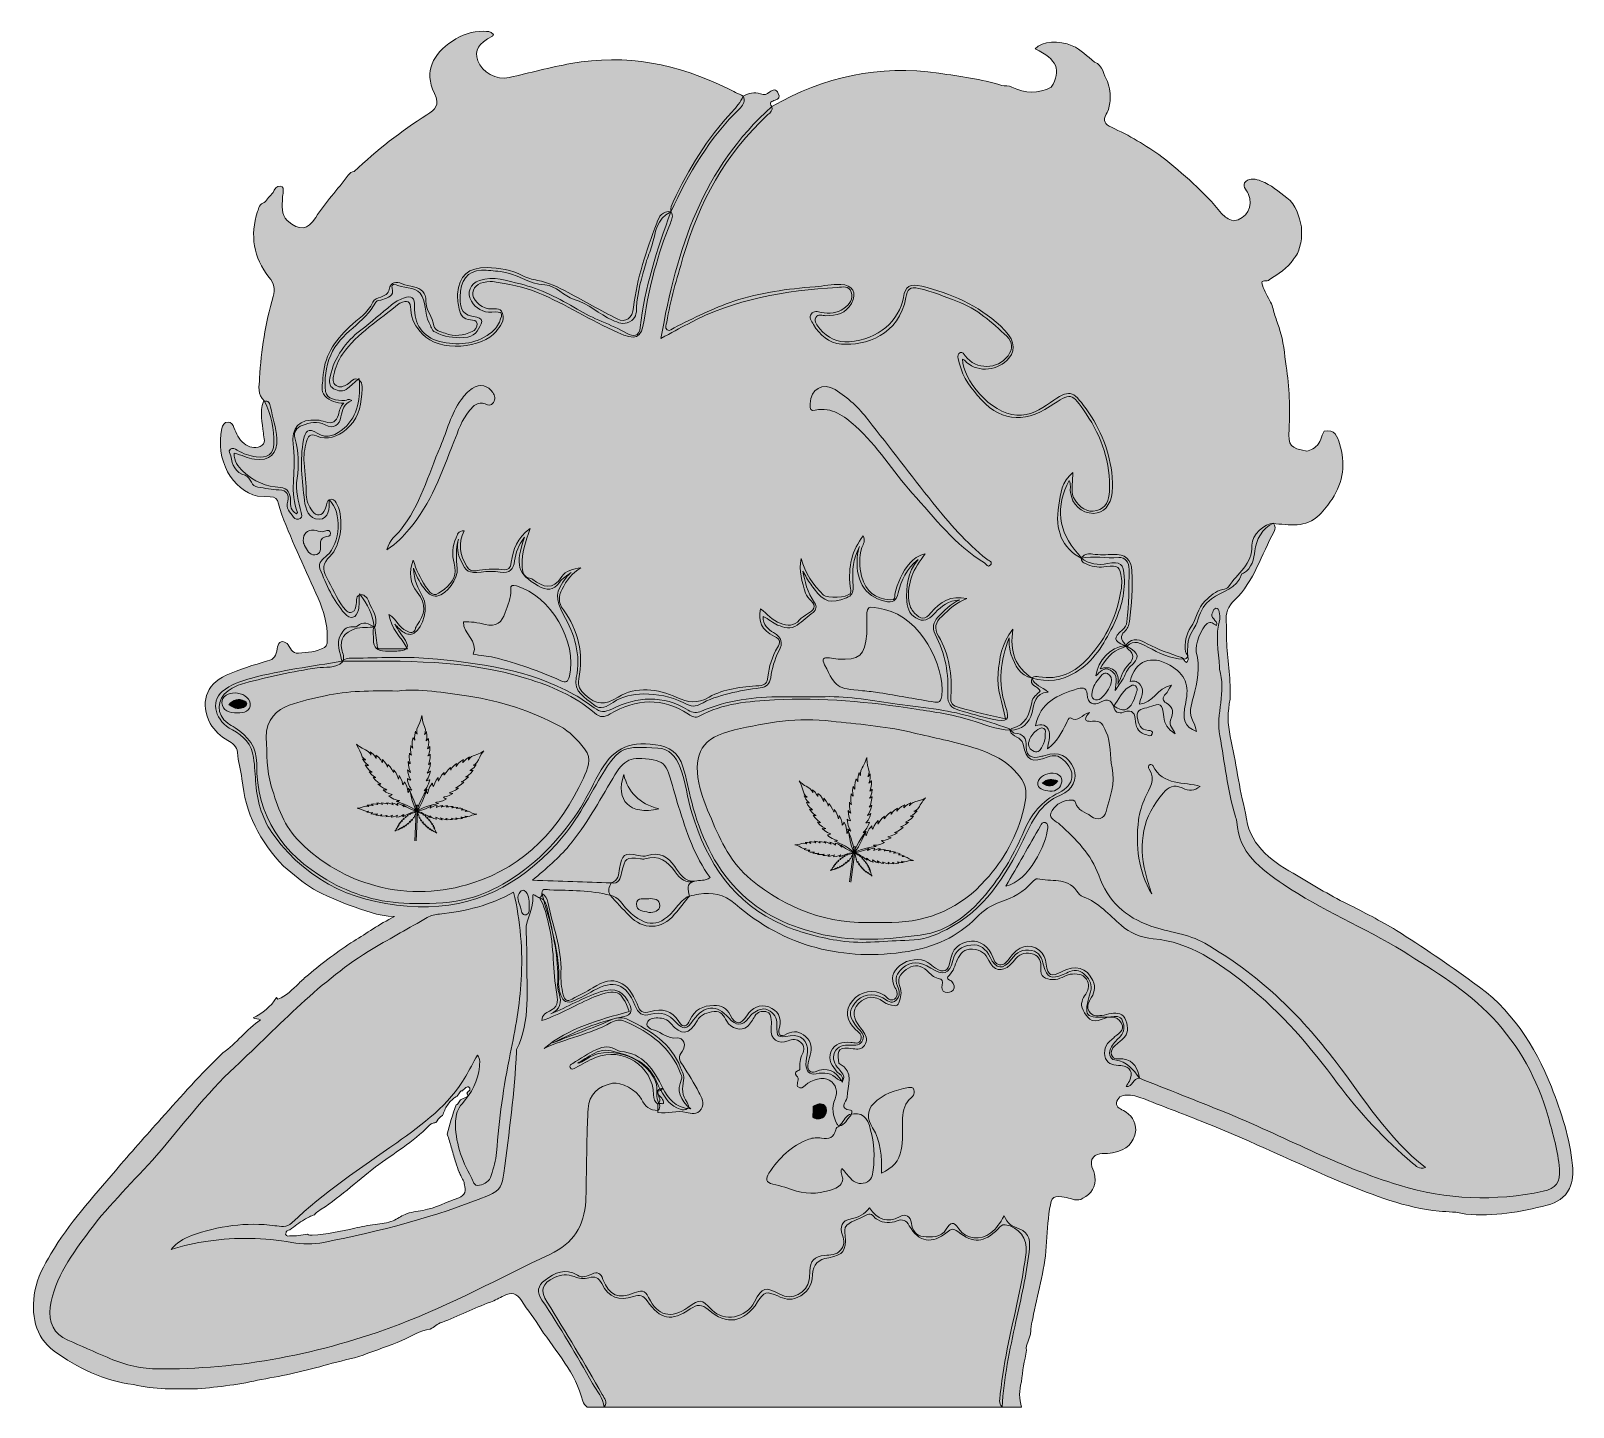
# Model space of a CAD drawing. Extents: x 570 to 1556, y -1373 to -493.
import ezdxf

# ---------------------------------------------------------------- set-up
doc = ezdxf.new("R2010")
doc.units = 0
doc.header["$MEASUREMENT"] = 0
doc.layers.add('katman 1', color=7, linetype='Continuous')

# ---------------------------------------------------------------- blocks, each defined once
blk = doc.blocks.new('block 2')
at = {"layer": 'katman 1', "true_color": 0xffffff}
h = blk.add_hatch(color=7, dxfattribs=at)
h.dxf.hatch_style = 2
edge = h.paths.add_edge_path()
edge.add_spline(control_points=[(1024.98, -534.67), (1026.54, -537.67), (1025.15, -540.07), (1023.12, -542.03), (1003.45, -561.01), (989.98, -584.1), (978.73, -608.68), (969.2, -612.78), (968.99, -622.29), (966.57, -630.31), (965.46, -634.01), (963.79, -637.53), (962.83, -641.1), (960.3, -650.54), (957.03, -659.93), (956.8, -669.85), (956.71, -673.76), (956.29, -676.99), (952.3, -678.97), (948.28, -680.95), (945.08, -679.59), (941.34, -677.88), (932.86, -674.01), (926.08, -667.29), (916.8, -664.62), (910.2, -662.72), (905.66, -655.72), (898.09, -655.4), (887.82, -654.96), (879.68, -647.65), (869.58, -646.8), (865.58, -646.46), (861.57, -645.73), (857.6, -645.93), (848.69, -646.38), (843.97, -652.54), (843.99, -663.01), (844.01, -672.24), (845.64, -674.4), (854.57, -676.01), (857.38, -676.52), (858.42, -678.18), (857.38, -680.23), (855.12, -684.66), (853.51, -688.81), (846.35, -689.05), (839.65, -689.27), (833.92, -688.55), (828.15, -685.66), (825.46, -684.32), (825.36, -681.64), (824.25, -679.6), (820.88, -673.39), (822.6, -665.63), (818.43, -660.67), (814.72, -656.25), (807.37, -657.53), (802.02, -654.97), (801.05, -654.5), (800.08, -656.21), (800.44, -657.39), (802.1, -662.84), (797.51, -663.26), (794.48, -664.78), (793.12, -665.46), (790.93, -664.78), (790.11, -666.33), (783.02, -679.79), (767.35, -685.83), (761.2, -700.25), (757.94, -707.87), (757.14, -715.88), (757.97, -723.48), (758.51, -728.42), (765.12, -729.45), (770.29, -729.23), (771.56, -729.17), (772.73, -727.81), (774.65, -729.34), (769.55, -731.14), (768.76, -735.2), (767.77, -739.76), (766.72, -744.67), (763.43, -748.02), (757.62, -744.87), (752.71, -742.21), (747.87, -743.39), (743.06, -745.16), (739.27, -746.54), (737.24, -749.65), (738.34, -753.23), (740.94, -761.74), (740.92, -771.1), (739.74, -778.91), (738.47, -787.25), (740.71, -793.76), (742.39, -800.98), (742.69, -802.31), (743.34, -803.69), (741.76, -804.63), (740.11, -805.62), (738.5, -805.13), (737.47, -803.78), (735.21, -800.83), (732.34, -798.37), (733.71, -793.62), (734.81, -789.8), (733.43, -786.59), (728.13, -786.48), (723.63, -786.4), (719.16, -785.2), (714.65, -784.63), (712.6, -784.37), (711.33, -783.35), (710.48, -781.55), (709.6, -779.67), (708.63, -777.73), (706.47, -777.1), (700.24, -775.3), (698.22, -770.43), (697.31, -764.75), (697.07, -763.28), (695.5, -761.58), (697.05, -760.35), (698.4, -759.29), (700.03, -760.17), (701.46, -761.06), (705.19, -763.39), (709.37, -764.7), (713.65, -765.29), (720.61, -766.24), (724.78, -763.72), (724.9, -756.98), (725.06, -747.56), (723.16, -738.25), (718.84, -729.65), (714.04, -725.53), (715.5, -719.92), (715.76, -714.88), (716.64, -697.23), (719.55, -679.85), (724.4, -662.86), (725.81, -657.94), (724.99, -654.44), (721.75, -650.37), (711.74, -637.85), (709.56, -623.64), (714.47, -608.4), (715.21, -606.09), (715.7, -603.37), (718.77, -602.73), (720.63, -600.56), (722.48, -598.39), (724.33, -596.23), (725.27, -594.1), (726.4, -591.94), (729.07, -592.16), (731.16, -592.34), (730.91, -594.32), (730.93, -595.88), (730.74, -597.18), (730.37, -598.46), (730.33, -599.79), (730.36, -604.81), (729.27, -610.06), (733.33, -614.24), (741.76, -620.89), (746.13, -620.6), (751.62, -612.15), (757.83, -602.58), (765.68, -594.35), (772.38, -585.2), (773.39, -583.81), (774.64, -583.02), (776.3, -582.79), (790.56, -569.15), (806.1, -557.12), (822.72, -546.52), (828.1, -543.09), (831.17, -540.6), (827.49, -532.85), (820.65, -518.42), (826.66, -507.89), (839, -499.41), (844.74, -495.47), (851.61, -492.87), (859.03, -493.17), (861.28, -493.26), (863.62, -492.97), (865.21, -495.14), (865.03, -495.54), (864.95, -496.15), (864.63, -496.31), (855.5, -501.1), (853.02, -505.24), (855.31, -511.99), (857.85, -519.43), (867.26, -524.54), (875.31, -522.72), (888.46, -519.75), (901.5, -516.18), (914.74, -513.77), (950.03, -507.33), (983.34, -514.18), (1015.19, -529.8), (1018.46, -531.41), (1021.72, -533.04), (1024.98, -534.67)], knot_values=[0, 0, 0, 0, 1, 1, 1, 2, 2, 2, 3, 3, 3, 4, 4, 4, 5, 5, 5, 6, 6, 6, 7, 7, 7, 8, 8, 8, 9, 9, 9, 10, 10, 10, 11, 11, 11, 12, 12, 12, 13, 13, 13, 14, 14, 14, 15, 15, 15, 16, 16, 16, 17, 17, 17, 18, 18, 18, 19, 19, 19, 20, 20, 20, 21, 21, 21, 22, 22, 22, 23, 23, 23, 24, 24, 24, 25, 25, 25, 26, 26, 26, 27, 27, 27, 28, 28, 28, 29, 29, 29, 30, 30, 30, 31, 31, 31, 32, 32, 32, 33, 33, 33, 34, 34, 34, 35, 35, 35, 36, 36, 36, 37, 37, 37, 38, 38, 38, 39, 39, 39, 40, 40, 40, 41, 41, 41, 42, 42, 42, 43, 43, 43, 44, 44, 44, 45, 45, 45, 46, 46, 46, 47, 47, 47, 48, 48, 48, 49, 49, 49, 50, 50, 50, 51, 51, 51, 52, 52, 52, 53, 53, 53, 54, 54, 54, 55, 55, 55, 56, 56, 56, 57, 57, 57, 58, 58, 58, 59, 59, 59, 60, 60, 60, 61, 61, 61, 62, 62, 62, 63, 63, 63, 64, 64, 64, 65, 65, 65, 66, 66, 66, 67, 67, 67, 68, 68, 68, 69, 69, 69, 69], degree=3, periodic=1)
h = blk.add_hatch(color=7, dxfattribs=at)
h.dxf.hatch_style = 2
edge = h.paths.add_edge_path()
edge.add_spline(control_points=[(1240.95, -830.17), (1228.93, -823.53), (1224.05, -812.46), (1226.65, -796.21), (1227.84, -788.79), (1228.57, -780.97), (1235.71, -775.4), (1235.59, -777.96), (1235.52, -780.52), (1235.36, -783.08), (1235.16, -786.3), (1234.9, -789.62), (1236.75, -792.41), (1240.11, -797.47), (1244.65, -801.34), (1251.02, -799.68), (1256.84, -798.17), (1258.84, -792.93), (1259.07, -787.38), (1259.83, -769.13), (1254.36, -752.66), (1244.14, -737.69), (1234.76, -723.94), (1234.7, -723.98), (1221.14, -732.97), (1203.62, -744.59), (1188.27, -742.31), (1174.63, -726), (1168.85, -719.09), (1164, -711.7), (1162.43, -702.57), (1162.13, -700.83), (1161.91, -699.12), (1163.77, -698.54), (1165.22, -698.08), (1166.05, -699.64), (1166.88, -700.73), (1173.79, -709.79), (1187.51, -709.78), (1194.24, -700.63), (1197.37, -696.38), (1197.42, -691.89), (1193.52, -688.22), (1184.04, -679.29), (1174.46, -670.54), (1161.85, -665.86), (1153.73, -662.85), (1145.79, -659.56), (1137.27, -657.56), (1131.5, -656.21), (1129.81, -658.48), (1128.96, -663.32), (1124.73, -687.42), (1102.92, -694.52), (1087.7, -693.18), (1079.55, -692.47), (1073.97, -687.5), (1069.86, -680.69), (1068.54, -678.51), (1066.85, -676.06), (1068.5, -673.75), (1069.92, -671.77), (1072.62, -672.42), (1074.89, -672.89), (1080.02, -673.97), (1084.96, -673.56), (1089.34, -670.44), (1092.93, -667.88), (1095.4, -664.33), (1094, -659.89), (1092.62, -655.49), (1088.42, -656.79), (1085.13, -657), (1051.84, -659.03), (1019.3, -664.21), (989.45, -680.35), (984.31, -683.13), (979.16, -685.9), (972.38, -689.56), (982.23, -632.27), (999.28, -580.4), (1043.31, -541.31), (1076.44, -521.96), (1111.87, -514.48), (1150.04, -520), (1163.58, -521.96), (1177.13, -523.62), (1190.22, -527.81), (1192.38, -528.21), (1194.61, -527.72), (1196.76, -528.8), (1205.1, -533.01), (1213.52, -533.33), (1221.92, -528.86), (1228.61, -518.13), (1225.61, -511.01), (1211.59, -504.35), (1216.37, -499.46), (1226.54, -498.79), (1235.33, -502.44), (1240.95, -504.78), (1244.92, -509.16), (1249.46, -512.87), (1255.21, -515.04), (1255.17, -521.06), (1257.8, -525.32), (1259.43, -529.31), (1259.85, -533.46), (1259.53, -537.71), (1259.25, -540.67), (1258.47, -543.58), (1257.07, -546.14), (1254.73, -550.43), (1256.19, -552.67), (1260.31, -554.52), (1271.71, -559.64), (1282.41, -566.01), (1292.53, -573.36), (1306.3, -584.37), (1319.62, -595.85), (1330.78, -609.61), (1332.72, -612), (1335.3, -613.44), (1338.19, -614.35), (1347.03, -613.25), (1351.37, -605.31), (1347.81, -596.97), (1346.75, -594.48), (1343.29, -591.89), (1346.36, -589.15), (1349.11, -586.71), (1352.79, -587.66), (1356.07, -588.91), (1362.33, -591.29), (1367.29, -595.68), (1372.56, -599.59), (1378.62, -604.32), (1380.15, -611.29), (1381.8, -618.21), (1381.99, -619.95), (1381.97, -621.7), (1381.97, -623.45), (1381.95, -625.14), (1381.81, -626.83), (1381.41, -628.49), (1380.45, -631.54), (1380.1, -634.85), (1377.83, -637.39), (1377.48, -637.9), (1377.09, -638.4), (1376.69, -638.89), (1372.87, -644.86), (1366.96, -648.38), (1361.18, -652.06), (1360.43, -654.09), (1355.42, -650.75), (1356.87, -655.52), (1358.3, -659.32), (1360.26, -662.84), (1362.13, -666.42), (1363.54, -669.06), (1363.92, -672.04), (1364.93, -674.82), (1365.76, -677.81), (1366.91, -680.69), (1367.85, -683.65), (1370.37, -691.35), (1371.01, -699.37), (1372.05, -707.33), (1374.15, -720.7), (1374.55, -734.11), (1373.91, -747.65), (1373.39, -758.56), (1374.66, -759.58), (1385.31, -761.66), (1385.91, -761.47), (1386.53, -761.3), (1387.13, -761.12), (1388.61, -760.66), (1389.84, -759.75), (1390.99, -758.74), (1394.28, -756.29), (1394.29, -752.02), (1396.46, -748.94), (1403.21, -747.24), (1404.86, -752.55), (1406.22, -756.85), (1410.15, -769.28), (1408.71, -781.26), (1401.42, -792.26), (1399.03, -795.87), (1396.45, -799.38), (1393.29, -802.41), (1384.64, -811.07), (1373.91, -808.6), (1363.52, -807.99), (1356.73, -810.65), (1352.91, -818.52), (1352, -825.45), (1351.36, -830.4), (1350.3, -836.5), (1344.87, -839.68), (1344.49, -839.91), (1343.75, -839.93), (1343.66, -840.2), (1340.58, -849.71), (1331.03, -851.15), (1324.27, -856.12), (1320.13, -859.15), (1317.27, -863.41), (1315.9, -868.86), (1314.44, -874.64), (1309.08, -879.02), (1309.15, -885.58), (1309.17, -887.38), (1309.01, -889.18), (1308.93, -890.99), (1309.81, -893.44), (1308.72, -894.54), (1306.35, -894.77), (1298.02, -894.35), (1290.82, -890.82), (1283.64, -886.92), (1279.47, -884.65), (1274.86, -881.89), (1270.19, -886.33), (1269.63, -886.69), (1269.18, -886.57), (1268.83, -886.02), (1261.66, -882.58), (1261.46, -881.19), (1267.42, -875.92), (1269.02, -874.51), (1269.96, -872.96), (1270.23, -870.72), (1271.56, -859.65), (1271.59, -848.55), (1271.64, -837.43), (1271.65, -832.6), (1269.14, -829.25), (1265, -829.7), (1256.95, -830.58), (1248.91, -828.11), (1240.95, -830.17)], knot_values=[0, 0, 0, 0, 1, 1, 1, 2, 2, 2, 3, 3, 3, 4, 4, 4, 5, 5, 5, 6, 6, 6, 7, 7, 7, 8, 8, 8, 9, 9, 9, 10, 10, 10, 11, 11, 11, 12, 12, 12, 13, 13, 13, 14, 14, 14, 15, 15, 15, 16, 16, 16, 17, 17, 17, 18, 18, 18, 19, 19, 19, 20, 20, 20, 21, 21, 21, 22, 22, 22, 23, 23, 23, 24, 24, 24, 25, 25, 25, 26, 26, 26, 27, 27, 27, 28, 28, 28, 29, 29, 29, 30, 30, 30, 31, 31, 31, 32, 32, 32, 33, 33, 33, 34, 34, 34, 35, 35, 35, 36, 36, 36, 37, 37, 37, 38, 38, 38, 39, 39, 39, 40, 40, 40, 41, 41, 41, 42, 42, 42, 43, 43, 43, 44, 44, 44, 45, 45, 45, 46, 46, 46, 47, 47, 47, 48, 48, 48, 49, 49, 49, 50, 50, 50, 51, 51, 51, 52, 52, 52, 53, 53, 53, 54, 54, 54, 55, 55, 55, 56, 56, 56, 57, 57, 57, 58, 58, 58, 59, 59, 59, 60, 60, 60, 61, 61, 61, 62, 62, 62, 63, 63, 63, 64, 64, 64, 65, 65, 65, 66, 66, 66, 67, 67, 67, 68, 68, 68, 69, 69, 69, 70, 70, 70, 71, 71, 71, 72, 72, 72, 73, 73, 73, 74, 74, 74, 75, 75, 75, 76, 76, 76, 77, 77, 77, 78, 78, 78, 79, 79, 79, 80, 80, 80, 81, 81, 81, 81], degree=3, periodic=1)
at = {"layer": 'katman 1', "true_color": 0xf1c0b3}
h = blk.add_hatch(color=254, dxfattribs=at)
h.dxf.hatch_style = 2
edge = h.paths.add_edge_path()
edge.add_spline(control_points=[(1240.95, -830.17), (1246.09, -833.81), (1251.77, -834.76), (1257.88, -833.58), (1266.04, -832.02), (1268.15, -833.61), (1268.6, -842), (1269.19, -853.27), (1266.09, -863.8), (1261.16, -873.71), (1255.43, -885.21), (1249.04, -896.2), (1237.38, -903.15), (1228.53, -908.42), (1219.47, -909.58), (1209.72, -906.92), (1201.58, -905.21), (1198.81, -898.6), (1196.34, -891.91), (1195.15, -888.7), (1194.78, -885.24), (1195.03, -881.13), (1189.2, -895.68), (1187.85, -909.73), (1192.48, -924.35), (1195.56, -934.08), (1194.22, -935.17), (1184.06, -932.99), (1176.88, -931.45), (1169.88, -929.28), (1162.82, -927.32), (1157.94, -925.96), (1155.43, -922.89), (1155.7, -917.82), (1156.45, -904.04), (1154.13, -890.92), (1147.64, -878.62), (1145.59, -874.74), (1146.38, -871.07), (1149.42, -867.91), (1153.35, -863.83), (1157.07, -859.5), (1163.35, -856.81), (1156.11, -857.22), (1151.77, -860.8), (1147.69, -864.97), (1144.78, -867.94), (1141.67, -871.22), (1136.98, -869.14), (1132.22, -867.03), (1129.78, -863.13), (1129.54, -857.75), (1129.12, -848.4), (1129.78, -839.38), (1136.72, -830.97), (1129.34, -837), (1125.94, -844.29), (1124.04, -852.24), (1122.83, -857.32), (1120.76, -859), (1115.41, -857.67), (1102.33, -854.41), (1096.06, -843.79), (1098.11, -827.38), (1098.36, -825.32), (1098.9, -823.34), (1099.22, -822.65), (1095.1, -832.12), (1094.47, -835.2), (1095.22, -848.67), (1095.42, -852.24), (1094.23, -854.1), (1090.91, -855.38), (1080.62, -859.35), (1076.97, -858.43), (1070.26, -849.65), (1068.31, -847.1), (1066.46, -844.49), (1064.91, -841.67), (1064.03, -840.07), (1063.05, -838.52), (1063.01, -838.32), (1064.46, -844.34), (1065.7, -852.15), (1070.6, -858.71), (1072.21, -860.87), (1071.68, -863.13), (1069.57, -864.77), (1066.13, -867.44), (1062.9, -870.37), (1059.38, -872.91), (1055.3, -875.84), (1051.11, -874.46), (1046.94, -872.89), (1043.7, -871.68), (1041.42, -868.92), (1037.6, -867.3), (1037.56, -872.7), (1040.73, -875.62), (1044.35, -877.7), (1049.63, -880.73), (1050.6, -884.27), (1047.74, -889.58), (1044.91, -894.85), (1043.34, -900.65), (1042.5, -906.58), (1041.92, -910.62), (1039.83, -912.38), (1035.8, -912.98), (1022.44, -914.97), (1009.08, -917.05), (996.97, -923.71), (993.34, -925.71), (989.85, -924.19), (986.51, -922.48), (978.59, -918.41), (970.2, -916.89), (961.3, -916.94), (954.18, -916.98), (947.77, -918.52), (941.74, -922.28), (937.9, -924.68), (933.8, -927.76), (929.26, -923.72), (924, -919.03), (916.28, -915.89), (918.25, -906.44), (921.27, -891.93), (917.12, -878.76), (910.14, -866.28), (904.47, -856.14), (904.74, -851.17), (912.02, -842.19), (912.88, -841.13), (913.83, -840.17), (914.89, -839.32), (912.24, -841.21), (909.42, -843.02), (907.45, -845.59), (903.48, -850.78), (899.42, -850.99), (893.85, -847.72), (880.71, -840.03), (878.9, -834.78), (885.15, -816.69), (881.28, -821.82), (879.41, -826.55), (878.78, -831.75), (878.12, -837.26), (875.66, -839.98), (869.64, -838.96), (865.6, -838.27), (861.42, -838.54), (857.31, -838.99), (849.64, -839.85), (847.58, -838.74), (844.54, -831.89), (842.55, -827.42), (841.46, -822.81), (842.85, -817.93), (841.12, -824.08), (841.5, -830.35), (842.14, -836.62), (842.81, -843.23), (835.51, -853.28), (829.15, -854.3), (826, -854.81), (823.95, -852.97), (822.11, -850.85), (818.71, -846.92), (816.38, -842.33), (814.24, -836.49), (814.23, -844.1), (817.15, -849.54), (820.22, -854.94), (823.81, -861.24), (820.6, -874.22), (814.6, -877.99), (812.32, -879.43), (810.23, -878.78), (808.14, -877.62), (805.9, -876.37), (804.26, -874.43), (802.2, -872.34), (804.33, -876.25), (806.88, -879.38), (809.03, -882.77), (811.5, -886.66), (810.08, -888.77), (805.8, -889.32), (802.61, -889.73), (799.39, -889.46), (796.19, -889.51), (791.11, -889.59), (788.42, -887.31), (788.6, -882.1), (788.69, -879.39), (787.68, -876.63), (789.03, -873.99), (788.35, -866.32), (785.09, -859.88), (779.58, -852.83), (779.33, -857.28), (779.53, -860.25), (778.94, -863.05), (777.79, -868.44), (773.73, -869.7), (770.17, -865.52), (762.99, -857.07), (758.32, -847.09), (754.36, -836.82), (752.76, -832.66), (756.3, -830.77), (758.81, -828.48), (767.52, -820.58), (768.59, -800.82), (760.4, -792.8), (760.25, -798.32), (760.33, -805.03), (753.76, -805.18), (747.25, -805.33), (745.02, -798.47), (744.44, -793.3), (742.98, -780.4), (741.28, -767.35), (743.87, -754.38), (744.87, -749.36), (746.38, -745.99), (752.91, -750.35), (758.62, -754.16), (765.14, -751.21), (769.85, -746.94), (778.9, -738.74), (780.25, -727.86), (779.46, -715.15), (776.41, -717.79), (774.29, -719.67), (772.11, -721.48), (769.2, -723.9), (765.98, -723.3), (763.11, -721.73), (759.98, -720.02), (760.26, -717.06), (760.93, -713.9), (763.6, -701.42), (770.64, -691.78), (780.51, -684.23), (787.24, -679.09), (793.58, -673.52), (800.08, -668.12), (802.32, -666.26), (805.05, -664.76), (807.79, -663.78), (813.02, -661.91), (815.11, -663.67), (814.84, -669.17), (814.31, -680.06), (819.97, -688.81), (830.87, -691.52), (842.05, -694.31), (853.18, -693.51), (863.03, -686.46), (865.65, -684.59), (867.77, -682.32), (869.06, -679.18), (871.61, -673.04), (871.1, -672.32), (864.3, -672.77), (858.53, -673.15), (854.07, -670.41), (851.16, -665.68), (847.92, -660.41), (850.36, -654.57), (856.28, -652.53), (865.33, -649.4), (873.95, -652.71), (882.51, -654.75), (895.52, -657.86), (907.35, -663.99), (918.71, -670.88), (928.9, -677.06), (940.39, -680.49), (950.7, -686.42), (954.53, -688.62), (958.51, -688.44), (959.15, -682.66), (961.98, -657.01), (969.75, -632.69), (978.73, -608.68), (978.2, -606.27), (979.22, -604.2), (980.18, -602.13), (989.99, -581.14), (1002.01, -561.59), (1017.88, -544.59), (1020.71, -541.55), (1023.16, -538.37), (1024.98, -534.67), (1028.44, -532.7), (1032.14, -531.91), (1035.95, -533.23), (1038.35, -534.05), (1040.03, -533.76), (1041.91, -531.95), (1043.79, -530.14), (1045.91, -530.09), (1047.37, -532.9), (1048.66, -535.39), (1047.83, -536.54), (1045.29, -537.28), (1043.42, -537.82), (1040.94, -538.5), (1043.31, -541.31), (1044.1, -543.83), (1042.24, -545.08), (1040.76, -546.44), (1013.58, -571.54), (996.63, -602.6), (986.45, -637.89), (982.51, -651.54), (978.37, -665.09), (976.03, -679.12), (975.75, -680.81), (974.46, -682.92), (976.43, -684.16), (977.97, -685.12), (979.37, -683.43), (980.74, -682.75), (993.25, -676.52), (1005.79, -670.26), (1019.02, -665.79), (1035.78, -660.14), (1053.31, -657.9), (1070.88, -656.5), (1076.35, -656.07), (1081.75, -654.85), (1087.27, -655.05), (1094.93, -655.33), (1097.88, -660.45), (1094.16, -667.15), (1090.58, -673.57), (1084.57, -675.14), (1077.77, -675.03), (1075.57, -674.99), (1072.67, -673.76), (1071.39, -676.11), (1069.84, -678.97), (1072.32, -681.33), (1073.99, -683.4), (1078.78, -689.32), (1085.25, -692.25), (1092.72, -691.7), (1111.34, -690.32), (1124.76, -678.12), (1127.32, -663.45), (1128.65, -655.8), (1131.52, -654.41), (1139.1, -656.21), (1157.86, -660.69), (1174.97, -668.38), (1189.42, -681.57), (1197.82, -689.24), (1199.91, -696.07), (1194.83, -702.16), (1188.06, -710.3), (1175.52, -711.59), (1167.8, -704.94), (1166.98, -704.24), (1166.55, -703.02), (1165.24, -702.92), (1165.36, -716.05), (1182.68, -737.33), (1199.9, -738.63), (1208.2, -739.26), (1214.9, -735.05), (1221.34, -730.6), (1233.56, -722.15), (1235.31, -722.32), (1244.19, -734.64), (1253.61, -747.71), (1259.45, -762.22), (1260.83, -778.38), (1261.11, -781.58), (1261.17, -784.8), (1260.82, -787.99), (1259.93, -796.28), (1255.32, -801.37), (1248.8, -801.43), (1241.21, -801.49), (1235.13, -795.79), (1234.15, -787.82), (1233.85, -785.4), (1234.59, -782.85), (1233.4, -780.41), (1224.4, -796.48), (1226.39, -813.73), (1238.68, -826.8), (1239.62, -827.8), (1240.63, -828.75), (1240.95, -830.17)], knot_values=[0, 0, 0, 0, 1, 1, 1, 2, 2, 2, 3, 3, 3, 4, 4, 4, 5, 5, 5, 6, 6, 6, 7, 7, 7, 8, 8, 8, 9, 9, 9, 10, 10, 10, 11, 11, 11, 12, 12, 12, 13, 13, 13, 14, 14, 14, 15, 15, 15, 16, 16, 16, 17, 17, 17, 18, 18, 18, 19, 19, 19, 20, 20, 20, 21, 21, 21, 22, 22, 22, 23, 23, 23, 24, 24, 24, 25, 25, 25, 26, 26, 26, 27, 27, 27, 28, 28, 28, 29, 29, 29, 30, 30, 30, 31, 31, 31, 32, 32, 32, 33, 33, 33, 34, 34, 34, 35, 35, 35, 36, 36, 36, 37, 37, 37, 38, 38, 38, 39, 39, 39, 40, 40, 40, 41, 41, 41, 42, 42, 42, 43, 43, 43, 44, 44, 44, 45, 45, 45, 46, 46, 46, 47, 47, 47, 48, 48, 48, 49, 49, 49, 50, 50, 50, 51, 51, 51, 52, 52, 52, 53, 53, 53, 54, 54, 54, 55, 55, 55, 56, 56, 56, 57, 57, 57, 58, 58, 58, 59, 59, 59, 60, 60, 60, 61, 61, 61, 62, 62, 62, 63, 63, 63, 64, 64, 64, 65, 65, 65, 66, 66, 66, 67, 67, 67, 68, 68, 68, 69, 69, 69, 70, 70, 70, 71, 71, 71, 72, 72, 72, 73, 73, 73, 74, 74, 74, 75, 75, 75, 76, 76, 76, 77, 77, 77, 78, 78, 78, 79, 79, 79, 80, 80, 80, 81, 81, 81, 82, 82, 82, 83, 83, 83, 84, 84, 84, 85, 85, 85, 86, 86, 86, 87, 87, 87, 88, 88, 88, 89, 89, 89, 90, 90, 90, 91, 91, 91, 92, 92, 92, 93, 93, 93, 94, 94, 94, 95, 95, 95, 96, 96, 96, 97, 97, 97, 98, 98, 98, 99, 99, 99, 100, 100, 100, 101, 101, 101, 102, 102, 102, 103, 103, 103, 104, 104, 104, 105, 105, 105, 106, 106, 106, 107, 107, 107, 108, 108, 108, 109, 109, 109, 110, 110, 110, 111, 111, 111, 112, 112, 112, 113, 113, 113, 114, 114, 114, 115, 115, 115, 116, 116, 116, 117, 117, 117, 118, 118, 118, 119, 119, 119, 120, 120, 120, 121, 121, 121, 122, 122, 122, 123, 123, 123, 124, 124, 124, 125, 125, 125, 126, 126, 126, 127, 127, 127, 128, 128, 128, 129, 129, 129, 130, 130, 130, 131, 131, 131, 132, 132, 132, 133, 133, 133, 133], degree=3, periodic=1)
at = {"layer": 'katman 1', "true_color": 0xffffff}
h = blk.add_hatch(color=7, dxfattribs=at)
h.dxf.hatch_style = 2
edge = h.paths.add_edge_path()
edge.add_spline(control_points=[(1555.19, -1218.41), (1553.27, -1200.99), (1548.13, -1184.4), (1541.68, -1168.26), (1530.96, -1141.45), (1515.77, -1117.84), (1491.29, -1101.3), (1475.6, -1089.48), (1459.12, -1078.82), (1442.65, -1068.14), (1432.38, -1062.02), (1421.81, -1056.46), (1411.12, -1051.11), (1399.17, -1045.41), (1388.06, -1038.17), (1376.6, -1031.61), (1361.48, -1022.94), (1347.85, -1012.69), (1346.17, -993.2), (1341.96, -977.04), (1340.02, -960.41), (1336.32, -944.12), (1334.54, -936.33), (1334.55, -928.23), (1336.3, -920.28), (1336.76, -908.35), (1334.69, -896.58), (1334.06, -884.71), (1333.78, -880.15), (1334.32, -875.55), (1333.76, -871.06), (1333.06, -865.29), (1335.06, -860.73), (1339, -856.95), (1351.74, -844.74), (1356.24, -827.79), (1364.44, -812.97), (1365.35, -811.32), (1365.22, -809.43), (1364, -807.8), (1358.43, -807.63), (1349.87, -815.29), (1350.19, -821.79), (1350.81, -834.12), (1340.64, -839.8), (1335.25, -848.4), (1334.55, -849.53), (1332.91, -849.81), (1331.56, -850.08), (1326.79, -851.03), (1323.67, -854.32), (1320.24, -857.43), (1315.18, -862.02), (1314.9, -868.97), (1311.22, -874.23), (1307.98, -878.84), (1306.94, -884.25), (1307.7, -889.92), (1308.66, -892.1), (1310.81, -894.14), (1308.36, -896.91), (1306.74, -896.37), (1306.76, -894.2), (1305.25, -893.64), (1297.81, -891.03), (1290.32, -888.66), (1283.29, -884.82), (1279.17, -882.57), (1274.02, -880.12), (1269.83, -885.52), (1269.8, -886.77), (1270.42, -887.74), (1271.31, -888.47), (1274.96, -891.46), (1274.87, -894.62), (1271.62, -897.73), (1268.01, -901.18), (1266.71, -905.81), (1264.53, -910.69), (1265.1, -906.97), (1264.62, -904), (1261.97, -901.8), (1259.35, -899.62), (1256.33, -899.86), (1253.08, -900.9), (1256.7, -894.64), (1260.56, -889.36), (1267.53, -887.43), (1268.71, -887.11), (1269.4, -886.18), (1268.9, -884.82), (1266.71, -882.34), (1265.73, -879.87), (1268.64, -877.13), (1270.51, -875.37), (1271.54, -873.09), (1271.91, -870.5), (1273.41, -859.83), (1273.94, -849.11), (1273.41, -838.36), (1273.03, -830.75), (1269.1, -827.21), (1261.42, -827.65), (1257.07, -827.9), (1252.76, -828.11), (1248.43, -827.47), (1245.86, -827.09), (1243.4, -827.36), (1241.46, -829.39), (1240.34, -832.71), (1243.16, -833.23), (1245.04, -834.12), (1248.87, -835.93), (1252.95, -836.04), (1257.13, -835.47), (1264.56, -834.48), (1265.99, -835.67), (1266.79, -843.01), (1267.02, -845.07), (1267.02, -847.13), (1266.72, -849.17), (1264.26, -866.18), (1257.26, -881.09), (1245.68, -893.77), (1237.16, -903.09), (1226.91, -908.22), (1213.88, -905.9), (1212.51, -905.65), (1211.14, -905.68), (1209.88, -906.42), (1207.17, -911.64), (1213.44, -911.74), (1214.75, -915.11), (1212.82, -917.23), (1210.01, -918.87), (1209.38, -922.34), (1207.99, -929.96), (1205.6, -937), (1196.64, -938.93), (1196.05, -939.06), (1195.75, -939.91), (1195.6, -940.59), (1196.9, -944.73), (1202.71, -943.97), (1203.85, -949.03), (1206.28, -959.82), (1209.22, -961.1), (1219.91, -957.16), (1223.6, -955.8), (1226.42, -956.22), (1229.33, -958.8), (1237.81, -966.3), (1237.09, -974.92), (1226.72, -980.05), (1215.79, -985.46), (1208.76, -993.99), (1204.29, -1004.93), (1198.7, -1018.61), (1191.1, -1031.14), (1181.96, -1042.64), (1170.58, -1056.97), (1156.73, -1068.71), (1138.09, -1071.17), (1117.58, -1073.87), (1096.98, -1075.45), (1076.14, -1070.85), (1054.93, -1066.17), (1036.39, -1057.76), (1021.18, -1042.07), (1005.87, -1026.26), (997.44, -1006.87), (992, -986.09), (990.04, -978.62), (988.71, -970.95), (986.44, -963.5), (983.77, -954.71), (977.54, -950.47), (968.87, -949.38), (950.65, -947.11), (941.3, -952.26), (932.43, -968.39), (928.03, -976.4), (924.22, -984.8), (919.2, -992.42), (906.71, -1011.37), (890.98, -1027.2), (871.23, -1038.62), (863.32, -1043.2), (854.85, -1046.5), (845.78, -1048.57), (834.44, -1051.16), (823.04, -1050.99), (811.61, -1050.83), (792.64, -1050.58), (774.78, -1045.2), (758.69, -1035.76), (730.62, -1019.29), (713.6, -995.34), (713.89, -961.45), (713.99, -950.82), (708.4, -943.9), (700.05, -938.52), (698.52, -937.53), (696.81, -936.8), (695.35, -935.69), (687.83, -929.96), (688.03, -920.4), (695.69, -914.89), (698.91, -912.57), (702.46, -910.98), (706.23, -910), (721.49, -906), (736.85, -902.52), (752.5, -900.27), (757.98, -899.49), (764.13, -900.8), (768.83, -896.45), (770.39, -893.67), (768.79, -891.14), (768.27, -888.5), (766.9, -881.63), (770.11, -877.63), (776.57, -875.34), (780.99, -873.78), (785.36, -874.93), (789.6, -873.8), (791.71, -867.82), (787.63, -863.32), (785.76, -858.34), (784.88, -855.98), (783.22, -853.27), (780.53, -853.47), (777.18, -853.73), (778.01, -857.23), (777.5, -859.53), (777.06, -861.51), (777.19, -863.97), (774.82, -864.66), (772.13, -865.44), (770.65, -863.21), (769.28, -861.44), (764.74, -855.62), (762.09, -848.71), (758.59, -842.29), (755.82, -837.2), (756.13, -833.31), (760.68, -828.97), (767.86, -822.12), (769.88, -804.83), (765.4, -795.99), (764.58, -794.37), (763.81, -792.48), (761.65, -792.43), (759.22, -792.38), (758.96, -794.5), (758.44, -796.22), (758.18, -797.1), (758.05, -798.02), (757.66, -798.85), (755.56, -803.3), (752.25, -803.74), (749.38, -799.76), (747.22, -796.76), (745.61, -793.38), (745.6, -789.61), (745.58, -782.73), (744.88, -775.92), (744.15, -769.09), (743.65, -764.49), (744.67, -759.98), (745.75, -755.51), (746.57, -752.08), (748.09, -750.23), (752.07, -751.93), (759.29, -755.02), (765.55, -752.39), (771.11, -747.81), (778.12, -742.02), (780.55, -733.97), (781.08, -725.26), (781.28, -722.14), (782.12, -718.3), (779.33, -716.19), (776.09, -713.74), (774.23, -717.85), (771.78, -719.06), (769.44, -720.22), (767.12, -721.31), (764.68, -719.68), (762.09, -717.95), (762.65, -715.31), (763.19, -712.83), (764.2, -708.08), (765.94, -703.66), (768.77, -699.65), (778.34, -686.07), (792.48, -677.63), (804.95, -667.3), (805.09, -667.19), (805.15, -667.13), (805.19, -667.09), (805.22, -667.09), (805.31, -667.06), (805.53, -666.95), (810.23, -664.74), (812.36, -665.87), (812.47, -671.12), (812.59, -677.55), (815.73, -682.2), (819.85, -686.8), (830.49, -698.66), (858.75, -695.82), (866.91, -685.23), (869.62, -681.7), (872.68, -678.32), (871.06, -673.57), (869.54, -669.06), (865.27, -671.1), (862.11, -670.57), (856.45, -669.62), (851.51, -664.55), (852.05, -660.13), (852.56, -655.92), (856.93, -653.22), (863.25, -653.2), (863.71, -653.2), (864.17, -653.18), (864.63, -653.25), (874.6, -654.69), (884.49, -656.43), (893.88, -660.37), (911.41, -667.73), (927.42, -678.08), (944.75, -685.88), (955.94, -690.91), (959.87, -689.83), (961.62, -677.92), (964.76, -656.53), (970.24, -635.81), (978.36, -615.77), (979.28, -613.49), (980.45, -611.09), (978.94, -608.56), (973.25, -607.64), (971.14, -611.72), (969.65, -615.81), (963.25, -633.37), (956.81, -650.93), (954.88, -669.73), (954.17, -676.59), (949.8, -679.84), (944.3, -677.03), (933.78, -671.63), (923.48, -665.79), (913.06, -660.21), (906.71, -656.81), (900.48, -653.79), (893.48, -652.44), (890.07, -651.78), (886.73, -651), (883.69, -649.38), (876.62, -645.61), (869.05, -644.41), (861.15, -644.31), (849.08, -644.16), (843.35, -649.23), (842.37, -661.23), (842.1, -664.49), (842.85, -667.6), (843.41, -670.75), (844.14, -674.86), (846.19, -677.38), (850.57, -677.76), (852.27, -677.91), (854.65, -677.61), (854.76, -680.21), (854.86, -682.42), (853.44, -684.43), (851.63, -685.24), (846.09, -687.7), (840.24, -688.6), (834.41, -686.27), (831.73, -685.2), (827.6, -684.65), (827.25, -681.6), (826.59, -675.81), (821.75, -671.68), (822.09, -665.51), (822.36, -660.59), (819.07, -657.58), (814.19, -656.56), (811.73, -656.05), (809.26, -655.5), (806.91, -654.6), (802.9, -653.06), (799.72, -653.14), (798.59, -658.25), (797.98, -661.04), (795.75, -662.26), (793.27, -663.1), (791.29, -663.77), (789.11, -664.5), (788.22, -666.43), (785.04, -673.37), (778.46, -677.29), (773.29, -682.11), (763.41, -691.34), (756.75, -701.36), (756.26, -715.13), (756.13, -718.99), (754.55, -723.1), (757.51, -726.31), (760.61, -729.67), (764.95, -730.83), (769.54, -731.01), (767.09, -732.97), (766.95, -735.86), (766.15, -738.44), (764.84, -742.68), (762.23, -744.47), (757.81, -742.95), (756.08, -742.35), (754.31, -741.9), (752.46, -741.76), (741.09, -740.95), (735.81, -746.47), (737.28, -757.69), (737.49, -759.28), (737.53, -760.89), (737.68, -762.48), (738.87, -775.25), (734.86, -788.33), (740.02, -800.86), (740.06, -800.95), (739.75, -801.19), (739.33, -801.67), (735.62, -799.93), (735.49, -796.61), (735.53, -793.17), (735.58, -788.72), (733.72, -785.22), (729.08, -784.91), (719.85, -784.3), (712.15, -781.15), (705.32, -774.68), (701.75, -771.3), (699.44, -768.2), (699.53, -763.03), (704.33, -763.96), (708.15, -766.25), (712.46, -766.87), (721.98, -768.24), (727.5, -763.21), (726.86, -753.6), (726.4, -746.7), (724.11, -740.16), (722.72, -733.44), (722.33, -731.55), (721.78, -728.53), (718.3, -729.97), (715.62, -736.69), (717.55, -743.42), (718.19, -750.17), (718.47, -753.12), (720.21, -756.89), (716.14, -758.6), (712.52, -760.12), (708.94, -759.16), (705.86, -756.77), (702.46, -754.14), (700.95, -750.31), (699.34, -746.51), (698.64, -744.83), (697.71, -742.99), (695.58, -743.02), (693.09, -743.04), (692.07, -745.1), (691.62, -747.11), (687.16, -766.94), (698.37, -786.85), (714.47, -790.41), (729.19, -790.98), (725.76, -789.99), (730, -802.41), (736.98, -820.51), (745.38, -838), (753.13, -855.77), (756.57, -863.65), (759.24, -872.04), (759.01, -880.92), (758.95, -883.17), (759.38, -886.04), (757.18, -887.22), (752.09, -889.96), (746.28, -890.38), (740.65, -890.92), (736.41, -891.33), (735.47, -887.05), (733.28, -884.6), (728.92, -881.63), (727.55, -884.71), (727.04, -888.06), (726.44, -892.01), (725.06, -894.92), (720.88, -895.83), (711.83, -898.32), (702.9, -901.17), (694.32, -905), (681.34, -910.8), (677.35, -923.26), (684.25, -935.78), (686.88, -940.56), (690.85, -943.9), (695.44, -946.62), (698.46, -948.42), (701.42, -950.43), (701.62, -954.3), (701.92, -960.06), (703.97, -965.5), (704.5, -971.17), (706.53, -993.06), (715.86, -1011.41), (731.12, -1026.95), (737.24, -1032.21), (743.32, -1037.51), (750.22, -1041.76), (757.75, -1045.9), (765.68, -1049.15), (773.66, -1052.28), (782.48, -1055.04), (790.92, -1059.08), (802.09, -1059.23), (791.83, -1064.32), (784.2, -1070.03), (776.06, -1074.9), (765.92, -1081.55), (756.12, -1088.64), (746.96, -1096.59), (744.68, -1098.16), (742.82, -1100.18), (740.8, -1102.03), (736.69, -1105.81), (732.99, -1110.15), (727.47, -1112.12), (727.13, -1111.78), (726.86, -1111.4), (726.57, -1111.04), (722.87, -1117.2), (717.49, -1120.9), (711.61, -1124.13), (713.16, -1124.43), (714.75, -1124.83), (716.38, -1125.32), (707.41, -1131.49), (700.92, -1140.24), (692.21, -1146.52), (678.26, -1159.67), (665.74, -1174.16), (652.89, -1188.34), (643.13, -1199.53), (633.13, -1210.51), (623.53, -1221.85), (609.04, -1238.93), (593.89, -1255.47), (582.36, -1274.85), (577.88, -1282.37), (573.64, -1289.94), (572.12, -1298.66), (569.51, -1313.59), (571.84, -1327.87), (584.41, -1337.09), (599.38, -1348.06), (616.17, -1356.18), (635.07, -1358.54), (648.55, -1361.69), (662.27, -1361.54), (675.99, -1361.21), (689.81, -1360.19), (703.52, -1358.35), (717.05, -1355.28), (731.35, -1352.87), (745.47, -1349.65), (759.42, -1345.69), (766.91, -1343.63), (774.52, -1342.08), (781.93, -1339.74), (790.17, -1336.55), (798.57, -1333.82), (806.72, -1330.4), (812.74, -1327.87), (818.13, -1323.75), (824.88, -1323.05), (827.52, -1321.98), (829.34, -1319.46), (832.25, -1318.87), (842.66, -1314.67), (852.78, -1309.76), (863.31, -1305.83), (866.29, -1304.72), (869.1, -1303.24), (871.88, -1301.74), (876.77, -1299.1), (880.28, -1300.1), (883.26, -1304.88), (887.1, -1311.01), (891.84, -1316.55), (895.46, -1322.84), (905.46, -1337.67), (917.93, -1351.07), (922.35, -1369.16), (922.74, -1370.76), (923.97, -1371.87), (925.1, -1373), (925.1, -1373), (936.1, -1373), (936.1, -1373), (938.52, -1369.84), (936.19, -1367.34), (934.79, -1364.87), (923.47, -1344.97), (911.87, -1325.24), (899.55, -1305.94), (894.84, -1298.55), (896.28, -1293.82), (904.25, -1290.17), (908.34, -1288.3), (912.56, -1287.63), (916.88, -1289.5), (919.93, -1290.82), (923.12, -1291.16), (926.29, -1290.24), (930.22, -1289.11), (932.47, -1290.16), (934.46, -1294.02), (939, -1302.86), (945.46, -1305.33), (954.84, -1302.2), (958.73, -1300.9), (961.12, -1301.56), (963.53, -1305), (972.04, -1317.13), (979.04, -1318.46), (991.12, -1310.15), (995.4, -1307.2), (998.56, -1307.07), (1002.61, -1310.65), (1014.31, -1320.98), (1025.61, -1319.08), (1034.12, -1305.74), (1038.23, -1299.29), (1040.03, -1298.65), (1047.03, -1301.91), (1051.13, -1303.83), (1054.98, -1304.94), (1059.49, -1302.95), (1065.92, -1300.11), (1069.08, -1295.09), (1069.27, -1288.46), (1069.46, -1281.39), (1072.9, -1278.53), (1079.59, -1277.41), (1089.05, -1275.81), (1090.79, -1273.02), (1090.17, -1263.21), (1090.02, -1260.94), (1089.19, -1258.34), (1091.12, -1256.68), (1094.95, -1253.38), (1100.13, -1252.46), (1104.44, -1249.84), (1107, -1248.28), (1108.61, -1251.91), (1110.7, -1253.09), (1114.82, -1255.41), (1118.98, -1255.48), (1123.27, -1253.87), (1126.85, -1252.52), (1129.13, -1253.42), (1131.1, -1256.95), (1137.01, -1267.57), (1145.9, -1269.1), (1155.32, -1261.09), (1157.9, -1258.89), (1159.34, -1258.54), (1162.18, -1260.77), (1172.21, -1268.65), (1178.66, -1268.04), (1187.98, -1258.98), (1189.24, -1257.75), (1190.11, -1255.98), (1192.43, -1256.35), (1201.28, -1257.74), (1206.88, -1265.12), (1205.76, -1274.03), (1204.7, -1282.44), (1203.34, -1290.8), (1201.59, -1299.09), (1197.03, -1320.81), (1191.65, -1342.37), (1189.31, -1364.51), (1189, -1367.46), (1188.12, -1370.43), (1190.45, -1373), (1190.45, -1373), (1202.82, -1373), (1202.82, -1373), (1201.38, -1367.61), (1201.13, -1362.23), (1202.89, -1356.86), (1203.3, -1350), (1204.91, -1343.32), (1205.98, -1336.55), (1205.53, -1332.81), (1207.95, -1329.81), (1208.58, -1326.35), (1208.73, -1325.28), (1208.79, -1324.22), (1208.81, -1323.15), (1208.87, -1320.85), (1209.6, -1318.68), (1210.01, -1316.45), (1212.79, -1301.05), (1217.74, -1286.1), (1218.7, -1270.28), (1219.18, -1262.36), (1219.69, -1254.38), (1220.84, -1246.48), (1222.05, -1238.18), (1223.15, -1237.38), (1231.57, -1238.99), (1235.05, -1239.65), (1238.49, -1241.78), (1242.11, -1239.44), (1247.48, -1236.36), (1250.6, -1232.18), (1249.84, -1225.53), (1249.36, -1221.38), (1245.57, -1216.98), (1248.82, -1213.17), (1251.78, -1209.69), (1256.99, -1211.3), (1261.14, -1210.33), (1270.74, -1208.07), (1274.22, -1204.95), (1276.02, -1195.94), (1275.87, -1190.16), (1272.94, -1186.11), (1268.08, -1183.26), (1265.5, -1182.09), (1262.64, -1180.71), (1263.85, -1177.31), (1264.97, -1174.17), (1268.02, -1173.2), (1271.21, -1173.4), (1274.9, -1173.62), (1278.44, -1174.73), (1281.83, -1176.09), (1294.59, -1181.2), (1307.46, -1186), (1320.22, -1191.08), (1350, -1202.91), (1378.75, -1217.15), (1408.33, -1229.45), (1428.13, -1237.69), (1448.22, -1245.49), (1469.95, -1247.62), (1475.62, -1248.18), (1481.41, -1247.99), (1486.97, -1249.59), (1504.67, -1251.21), (1521.88, -1248.19), (1538.91, -1243.84), (1545.07, -1242.27), (1550.27, -1239.17), (1553.19, -1233.16), (1555.26, -1228.43), (1555.55, -1223.47), (1555.19, -1218.41)], knot_values=[0, 0, 0, 0, 1, 1, 1, 2, 2, 2, 3, 3, 3, 4, 4, 4, 5, 5, 5, 6, 6, 6, 7, 7, 7, 8, 8, 8, 9, 9, 9, 10, 10, 10, 11, 11, 11, 12, 12, 12, 13, 13, 13, 14, 14, 14, 15, 15, 15, 16, 16, 16, 17, 17, 17, 18, 18, 18, 19, 19, 19, 20, 20, 20, 21, 21, 21, 22, 22, 22, 23, 23, 23, 24, 24, 24, 25, 25, 25, 26, 26, 26, 27, 27, 27, 28, 28, 28, 29, 29, 29, 30, 30, 30, 31, 31, 31, 32, 32, 32, 33, 33, 33, 34, 34, 34, 35, 35, 35, 36, 36, 36, 37, 37, 37, 38, 38, 38, 39, 39, 39, 40, 40, 40, 41, 41, 41, 42, 42, 42, 43, 43, 43, 44, 44, 44, 45, 45, 45, 46, 46, 46, 47, 47, 47, 48, 48, 48, 49, 49, 49, 50, 50, 50, 51, 51, 51, 52, 52, 52, 53, 53, 53, 54, 54, 54, 55, 55, 55, 56, 56, 56, 57, 57, 57, 58, 58, 58, 59, 59, 59, 60, 60, 60, 61, 61, 61, 62, 62, 62, 63, 63, 63, 64, 64, 64, 65, 65, 65, 66, 66, 66, 67, 67, 67, 68, 68, 68, 69, 69, 69, 70, 70, 70, 71, 71, 71, 72, 72, 72, 73, 73, 73, 74, 74, 74, 75, 75, 75, 76, 76, 76, 77, 77, 77, 78, 78, 78, 79, 79, 79, 80, 80, 80, 81, 81, 81, 82, 82, 82, 83, 83, 83, 84, 84, 84, 85, 85, 85, 86, 86, 86, 87, 87, 87, 88, 88, 88, 89, 89, 89, 90, 90, 90, 91, 91, 91, 92, 92, 92, 93, 93, 93, 94, 94, 94, 95, 95, 95, 96, 96, 96, 97, 97, 97, 98, 98, 98, 99, 99, 99, 100, 100, 100, 101, 101, 101, 102, 102, 102, 103, 103, 103, 104, 104, 104, 105, 105, 105, 106, 106, 106, 107, 107, 107, 108, 108, 108, 109, 109, 109, 110, 110, 110, 111, 111, 111, 112, 112, 112, 113, 113, 113, 114, 114, 114, 115, 115, 115, 116, 116, 116, 117, 117, 117, 118, 118, 118, 119, 119, 119, 120, 120, 120, 121, 121, 121, 122, 122, 122, 123, 123, 123, 124, 124, 124, 125, 125, 125, 126, 126, 126, 127, 127, 127, 128, 128, 128, 129, 129, 129, 130, 130, 130, 131, 131, 131, 132, 132, 132, 133, 133, 133, 134, 134, 134, 135, 135, 135, 136, 136, 136, 137, 137, 137, 138, 138, 138, 139, 139, 139, 140, 140, 140, 141, 141, 141, 142, 142, 142, 143, 143, 143, 144, 144, 144, 145, 145, 145, 146, 146, 146, 147, 147, 147, 148, 148, 148, 149, 149, 149, 150, 150, 150, 151, 151, 151, 152, 152, 152, 153, 153, 153, 154, 154, 154, 155, 155, 155, 156, 156, 156, 157, 157, 157, 158, 158, 158, 159, 159, 159, 160, 160, 160, 161, 161, 161, 162, 162, 162, 163, 163, 163, 164, 164, 164, 165, 165, 165, 166, 166, 166, 167, 167, 167, 168, 168, 168, 169, 169, 169, 170, 170, 170, 171, 171, 171, 172, 172, 172, 173, 173, 173, 174, 174, 174, 175, 175, 175, 176, 176, 176, 177, 177, 177, 178, 178, 178, 179, 179, 179, 180, 180, 180, 181, 181, 181, 182, 182, 182, 183, 183, 183, 184, 184, 184, 185, 185, 185, 186, 186, 186, 187, 187, 187, 188, 188, 188, 189, 189, 189, 190, 190, 190, 191, 191, 191, 192, 192, 192, 193, 193, 193, 194, 194, 194, 195, 195, 195, 196, 196, 196, 197, 197, 197, 198, 198, 198, 199, 199, 199, 200, 200, 200, 201, 201, 201, 202, 202, 202, 203, 203, 203, 204, 204, 204, 205, 205, 205, 206, 206, 206, 207, 207, 207, 208, 208, 208, 209, 209, 209, 210, 210, 210, 211, 211, 211, 212, 212, 212, 213, 213, 213, 214, 214, 214, 215, 215, 215, 216, 216, 216, 217, 217, 217, 218, 218, 218, 219, 219, 219, 220, 220, 220, 221, 221, 221, 222, 222, 222, 223, 223, 223, 224, 224, 224, 225, 225, 225, 226, 226, 226, 227, 227, 227, 228, 228, 228, 229, 229, 229, 230, 230, 230, 231, 231, 231, 232, 232, 232, 233, 233, 233, 234, 234, 234, 235, 235, 235, 236, 236, 236, 237, 237, 237, 238, 238, 238, 239, 239, 239, 240, 240, 240, 241, 241, 241, 242, 242, 242, 243, 243, 243, 244, 244, 244, 245, 245, 245, 246, 246, 246, 247, 247, 247, 248, 248, 248, 249, 249, 249, 250, 250, 250, 251, 251, 251, 252, 252, 252, 253, 253, 253, 254, 254, 254, 255, 255, 255, 256, 256, 256, 257, 257, 257, 258, 258, 258, 259, 259, 259, 259], degree=3, periodic=1)
edge = h.paths.add_edge_path()
edge.add_spline(control_points=[(849.78, -1170.67), (849.21, -1171.12), (848.74, -1171.67), (848.22, -1172.18), (849.08, -1172.78), (849.17, -1174.45), (847.84, -1174.89), (846.59, -1175.31), (845.36, -1175.82), (844.17, -1176.4), (843.62, -1177.25), (843.12, -1178.15), (842.51, -1178.97), (842.21, -1179.37), (841.79, -1179.56), (841.35, -1179.6), (839.25, -1185.83), (837.1, -1192.05), (835.77, -1198.5), (835.9, -1198.87), (836.03, -1199.25), (836.16, -1199.62), (837.06, -1202.33), (837.81, -1205.09), (838.58, -1207.84), (839.41, -1210.77), (840.31, -1213.68), (841.24, -1216.57), (841.89, -1218.63), (842.59, -1220.68), (843.38, -1222.69), (843.46, -1222.89), (843.54, -1223.09), (843.62, -1223.28), (843.64, -1223.32), (843.64, -1223.34), (843.7, -1223.46), (843.9, -1223.91), (844.1, -1224.35), (844.32, -1224.8), (844.82, -1225.85), (845.38, -1226.88), (845.97, -1227.89), (846.54, -1228.84), (846.69, -1229.87), (846.67, -1230.88), (847.92, -1233.86), (847.15, -1237.86), (843.17, -1239.13), (835.23, -1241.66), (828.35, -1245.71), (820.02, -1247.14), (816.25, -1247.79), (812.29, -1248.27), (808.72, -1249.72), (806.02, -1250.82), (803.78, -1252.71), (801.09, -1253.82), (797.51, -1255.31), (793.5, -1255.66), (789.68, -1256.14), (785.25, -1256.71), (780.93, -1257.56), (776.57, -1258.55), (767.63, -1260.58), (758.63, -1262.5), (749.47, -1263.1), (748.25, -1263.18), (747.26, -1262.92), (746.45, -1262.45), (742.66, -1263.01), (738.87, -1263.61), (735.02, -1263.42), (734.98, -1263.42), (734.97, -1263.38), (734.93, -1263.38), (733.51, -1264.42), (731.61, -1262.61), (732.74, -1261.43), (732.74, -1261.23), (732.72, -1261.08), (732.78, -1260.89), (732.81, -1260.82), (732.87, -1260.78), (732.91, -1260.72), (733.03, -1260.49), (733.12, -1260.23), (733.36, -1260.12), (733.94, -1259.86), (734.5, -1259.7), (735.08, -1259.58), (738.09, -1257.24), (741.13, -1254.94), (744.42, -1253.01), (746.45, -1251.83), (748.63, -1250.72), (750.91, -1249.96), (751.32, -1249.26), (751.85, -1248.59), (752.7, -1248.07), (766.14, -1239.71), (777.41, -1228.94), (789.93, -1219.39), (801.38, -1210.66), (813.94, -1203.6), (823.89, -1193.05), (824.03, -1192.91), (824.19, -1192.87), (824.33, -1192.75), (824.77, -1192.31), (825.26, -1191.97), (825.82, -1191.7), (825.91, -1191.66), (825.99, -1191.61), (826.08, -1191.57), (826.84, -1191.25), (827.65, -1191.11), (828.46, -1191.07), (828.73, -1190.66), (828.98, -1190.23), (829.27, -1189.83), (830.2, -1188.51), (831.28, -1187.29), (832.68, -1186.52), (832.69, -1186.49), (832.7, -1186.47), (832.71, -1186.45), (833.61, -1184.17), (834.47, -1181.92), (835.85, -1179.87), (837.12, -1177.96), (838.66, -1176.3), (840.56, -1175), (841.04, -1174.67), (841.58, -1174.45), (842.1, -1174.17), (842.72, -1173.19), (843.4, -1172.26), (843.98, -1171.26), (844.29, -1170.73), (844.86, -1170.59), (845.43, -1170.66), (846.13, -1169.9), (846.89, -1169.21), (847.69, -1168.58), (848.01, -1168.33), (848.31, -1168.17), (848.73, -1168.15), (849.12, -1168.13), (849.49, -1168.32), (849.78, -1168.58), (850.05, -1168.83), (850.21, -1169.27), (850.21, -1169.63), (850.21, -1169.96), (850.05, -1170.46), (849.78, -1170.67)], knot_values=[0, 0, 0, 0, 1, 1, 1, 2, 2, 2, 3, 3, 3, 4, 4, 4, 5, 5, 5, 6, 6, 6, 7, 7, 7, 8, 8, 8, 9, 9, 9, 10, 10, 10, 11, 11, 11, 12, 12, 12, 13, 13, 13, 14, 14, 14, 15, 15, 15, 16, 16, 16, 17, 17, 17, 18, 18, 18, 19, 19, 19, 20, 20, 20, 21, 21, 21, 22, 22, 22, 23, 23, 23, 24, 24, 24, 25, 25, 25, 26, 26, 26, 27, 27, 27, 28, 28, 28, 29, 29, 29, 30, 30, 30, 31, 31, 31, 32, 32, 32, 33, 33, 33, 34, 34, 34, 35, 35, 35, 36, 36, 36, 37, 37, 37, 38, 38, 38, 39, 39, 39, 40, 40, 40, 41, 41, 41, 42, 42, 42, 43, 43, 43, 44, 44, 44, 45, 45, 45, 46, 46, 46, 47, 47, 47, 48, 48, 48, 49, 49, 49, 50, 50, 50, 51, 51, 51, 52, 52, 52, 52], degree=3, periodic=1)
at = {"layer": 'katman 1', "true_color": 0x0a0504}
h = blk.add_hatch(color=18, dxfattribs=at)
h.dxf.hatch_style = 2
edge = h.paths.add_edge_path()
edge.add_spline(control_points=[(797.13, -824.74), (798.75, -818.07), (803.07, -815.66), (805.78, -812.25), (818.47, -796.33), (823.54, -776.89), (831.35, -758.71), (835.66, -748.7), (838.01, -737.83), (844.63, -728.83), (846.68, -726.04), (848.87, -723.39), (851.75, -721.49), (856.56, -718.32), (861.97, -719.54), (864.84, -724.14), (866.17, -726.25), (866.62, -728.35), (865.25, -730.54), (863.84, -732.79), (862.02, -732.28), (859.89, -731.44), (855.34, -729.65), (852.5, -732.67), (849.97, -735.66), (845, -741.53), (842.7, -748.78), (839.93, -755.78), (832.21, -775.31), (825.29, -795.25), (811.38, -811.62), (807.57, -816.09), (803.7, -820.49), (797.13, -824.74)], knot_values=[0, 0, 0, 0, 1, 1, 1, 2, 2, 2, 3, 3, 3, 4, 4, 4, 5, 5, 5, 6, 6, 6, 7, 7, 7, 8, 8, 8, 9, 9, 9, 10, 10, 10, 11, 11, 11, 11], degree=3, periodic=1)
at = {"layer": 'katman 1', "true_color": 0x090405}
h = blk.add_hatch(color=18, dxfattribs=at)
h.dxf.hatch_style = 2
edge = h.paths.add_edge_path()
edge.add_spline(control_points=[(1067.79, -731.35), (1067.98, -721.97), (1075.78, -717.47), (1083.71, -722.31), (1092, -727.37), (1098.92, -734.05), (1104.88, -741.66), (1118.68, -759.28), (1132.1, -777.21), (1146.14, -794.63), (1156.6, -807.61), (1167.52, -820.27), (1180.68, -830.74), (1181.88, -831.69), (1184.88, -832.39), (1182.93, -834.65), (1181.4, -836.42), (1180.3, -833.78), (1179.13, -833.06), (1160.47, -821.6), (1147.32, -804.44), (1132.99, -788.47), (1120.47, -774.52), (1110.79, -758.14), (1096.63, -745.64), (1089.4, -739.25), (1081.84, -733.24), (1070.98, -735.36), (1067.88, -735.97), (1067.71, -735.39), (1067.79, -731.35)], knot_values=[0, 0, 0, 0, 1, 1, 1, 2, 2, 2, 3, 3, 3, 4, 4, 4, 5, 5, 5, 6, 6, 6, 7, 7, 7, 8, 8, 8, 9, 9, 9, 10, 10, 10, 10], degree=3, periodic=1)
at = {"layer": 'katman 1', "true_color": 0xffffff}
h = blk.add_hatch(color=7, dxfattribs=at)
h.dxf.hatch_style = 2
edge = h.paths.add_edge_path()
edge.add_spline(control_points=[(743.58, -819.06), (743.78, -814.21), (746.05, -811.92), (750.57, -812.22), (752.36, -812.34), (754.11, -813.11), (755.89, -813.2), (757.67, -813.29), (760.17, -810.79), (761, -813.89), (761.74, -816.61), (758.7, -815.93), (757.2, -816.56), (755.21, -817.39), (754.63, -819.01), (754.64, -820.98), (754.66, -823.95), (755.15, -827.65), (751.13, -828), (747.45, -828.32), (745.98, -824.78), (744.5, -821.97), (743.98, -820.99), (743.81, -819.83), (743.58, -819.06)], knot_values=[0, 0, 0, 0, 1, 1, 1, 2, 2, 2, 3, 3, 3, 4, 4, 4, 5, 5, 5, 6, 6, 6, 7, 7, 7, 8, 8, 8, 8], degree=3, periodic=1)
h = blk.add_hatch(color=7, dxfattribs=at)
h.dxf.hatch_style = 2
edge = h.paths.add_edge_path()
edge.add_spline(control_points=[(1195.7, -940.1), (1186.75, -939.71), (1178.44, -936.19), (1170.16, -933.59), (1158.78, -930.01), (1147.14, -928.43), (1135.61, -926.65), (1105.58, -922.01), (1075.34, -919.02), (1044.85, -920.76), (1028.31, -921.71), (1011.81, -922.81), (996.85, -931.15), (994.44, -932.49), (992.2, -931.37), (989.89, -929.85), (973.33, -918.96), (956.55, -919.9), (939.93, -929.68), (936.1, -931.93), (933.63, -932.26), (929.83, -928.97), (917.24, -918.07), (902.11, -911.88), (886.34, -906.94), (847.77, -894.87), (808.04, -895.84), (768.36, -896.03), (767.49, -890.41), (764.19, -885.09), (767.68, -879), (769.35, -876.11), (770.85, -874.21), (774.17, -874.01), (775.53, -873.93), (777.4, -874.33), (778.17, -873.59), (782.06, -869.88), (785.49, -872.2), (789.03, -873.99), (789.15, -874.19), (789.33, -874.38), (789.36, -874.59), (789.95, -878.84), (790.5, -883.1), (791.14, -887.35), (791.18, -887.61), (791.85, -887.96), (792.24, -887.96), (797.89, -888), (803.54, -887.99), (810.4, -887.99), (806.12, -880.33), (799.75, -875.28), (798.48, -866.01), (803.55, -869.56), (804.98, -874.72), (809.58, -876.65), (812.19, -877.74), (814.29, -878.82), (815.35, -875.04), (815.53, -874.39), (815.93, -873.78), (816.32, -873.23), (821.27, -866.18), (822.9, -859.73), (816.57, -851.91), (812.04, -846.32), (810.84, -838.78), (813.98, -831.26), (815.75, -837.36), (818.44, -842.93), (821.91, -848.13), (826.46, -854.95), (827.83, -854.69), (833.92, -849.82), (839.61, -845.26), (842.09, -840.79), (840.07, -833.24), (838.7, -828.12), (838.84, -822.26), (841.39, -817.09), (842.3, -815.25), (842.45, -812.47), (846.64, -812.53), (842.42, -820.67), (843.91, -828.1), (848.26, -835.31), (849.77, -837.8), (851.15, -838.57), (854.26, -838.1), (859.65, -837.28), (865.26, -836.8), (870.65, -837.38), (875, -837.84), (875.99, -836.77), (876.7, -832.66), (878.03, -824.88), (879.97, -817.08), (888.75, -811.16), (885.72, -819.75), (883.35, -826.81), (883.55, -834.43), (883.67, -838.65), (884.07, -842.21), (889.12, -843.04), (889.55, -843.11), (889.97, -843.41), (890.34, -843.68), (897.11, -848.69), (903.18, -850.85), (909, -841.81), (911.34, -838.18), (916.41, -837.02), (921.23, -836.24), (915.61, -839.61), (911.91, -844.4), (909.12, -849.98), (906.84, -854.55), (906.51, -858.33), (909.99, -863.11), (919.55, -876.24), (923.09, -891.21), (919.81, -907.29), (918.83, -912.13), (920.62, -914.33), (923.94, -917.49), (930.92, -924.12), (936.37, -924.19), (944.9, -919.01), (956.67, -911.87), (970.17, -913.42), (982.53, -919.1), (989.76, -922.43), (995.4, -923.4), (1003.15, -918.95), (1012.58, -913.53), (1024.04, -912.45), (1034.99, -911.62), (1039.2, -911.3), (1040.32, -909.93), (1040.71, -906.05), (1041.37, -899.41), (1043.49, -893.05), (1046.78, -887.25), (1048.68, -883.9), (1049.1, -882.31), (1044.9, -880.11), (1036.52, -875.71), (1034.45, -870.88), (1036.07, -862.59), (1040.33, -865.77), (1043.53, -869.88), (1048.58, -871.73), (1053.43, -873.51), (1057.32, -873.74), (1060.91, -869.6), (1063.63, -866.46), (1068.79, -865.07), (1070.2, -861.96), (1071.58, -858.95), (1065.91, -856.19), (1064.79, -852.42), (1062.68, -845.29), (1060.22, -838.21), (1062.08, -830.29), (1064.34, -839.71), (1069.71, -847.08), (1076.33, -853.66), (1078.58, -855.9), (1091.43, -855.25), (1093.29, -852.81), (1094.42, -851.33), (1093.51, -849.74), (1093.34, -848.19), (1091.88, -835.5), (1094.61, -824.77), (1101.61, -815.88), (1103.43, -818.63), (1101.59, -821), (1100.86, -823.33), (1098.96, -829.42), (1098.98, -835.51), (1100.66, -841.58), (1103.47, -851.77), (1108.87, -855.91), (1119.23, -856.72), (1122.57, -856.98), (1121.59, -854.74), (1121.91, -853.31), (1123.61, -845.84), (1126.45, -838.94), (1131.59, -833.12), (1133.87, -830.54), (1136.49, -828.48), (1141.31, -827.33), (1133.76, -836.74), (1129.53, -846.17), (1130.83, -857.39), (1131.18, -860.5), (1132.36, -862.83), (1134.45, -865.2), (1138.28, -869.54), (1141.39, -869.55), (1145, -865.05), (1150.75, -857.87), (1157.88, -853.58), (1167.99, -855.95), (1161.42, -858.2), (1156.64, -862.71), (1151.87, -867.33), (1147.92, -871.16), (1146.73, -874.6), (1149.77, -879.9), (1156.56, -891.73), (1158.72, -904.84), (1157.63, -918.31), (1157.25, -923.07), (1158.86, -924.52), (1163.1, -925.61), (1172.6, -928.06), (1181.99, -930.95), (1192.67, -932.75), (1190.81, -922.83), (1186.82, -913.66), (1187.86, -903.8), (1188.86, -894.34), (1189.75, -884.85), (1197.41, -875.5), (1194.96, -889.96), (1199.14, -899.84), (1209.72, -906.92), (1210.94, -911.48), (1215.7, -912.03), (1219.95, -915.72), (1211.06, -916.52), (1211.05, -923.15), (1209.6, -928.78), (1207.74, -936.02), (1203.14, -939.77), (1195.7, -940.1)], knot_values=[0, 0, 0, 0, 1, 1, 1, 2, 2, 2, 3, 3, 3, 4, 4, 4, 5, 5, 5, 6, 6, 6, 7, 7, 7, 8, 8, 8, 9, 9, 9, 10, 10, 10, 11, 11, 11, 12, 12, 12, 13, 13, 13, 14, 14, 14, 15, 15, 15, 16, 16, 16, 17, 17, 17, 18, 18, 18, 19, 19, 19, 20, 20, 20, 21, 21, 21, 22, 22, 22, 23, 23, 23, 24, 24, 24, 25, 25, 25, 26, 26, 26, 27, 27, 27, 28, 28, 28, 29, 29, 29, 30, 30, 30, 31, 31, 31, 32, 32, 32, 33, 33, 33, 34, 34, 34, 35, 35, 35, 36, 36, 36, 37, 37, 37, 38, 38, 38, 39, 39, 39, 40, 40, 40, 41, 41, 41, 42, 42, 42, 43, 43, 43, 44, 44, 44, 45, 45, 45, 46, 46, 46, 47, 47, 47, 48, 48, 48, 49, 49, 49, 50, 50, 50, 51, 51, 51, 52, 52, 52, 53, 53, 53, 54, 54, 54, 55, 55, 55, 56, 56, 56, 57, 57, 57, 58, 58, 58, 59, 59, 59, 60, 60, 60, 61, 61, 61, 62, 62, 62, 63, 63, 63, 64, 64, 64, 65, 65, 65, 66, 66, 66, 67, 67, 67, 68, 68, 68, 69, 69, 69, 70, 70, 70, 71, 71, 71, 72, 72, 72, 73, 73, 73, 74, 74, 74, 75, 75, 75, 76, 76, 76, 77, 77, 77, 78, 78, 78, 79, 79, 79, 80, 80, 80, 80], degree=3, periodic=1)
at = {"layer": 'katman 1', "true_color": 0xfdfdfd}
h = blk.add_hatch(color=7, dxfattribs=at)
h.dxf.hatch_style = 2
edge = h.paths.add_edge_path()
edge.add_spline(control_points=[(852.27, -891.5), (855.99, -882.81), (845.69, -878.69), (846.05, -870.83), (850.68, -870.53), (855.35, -871.29), (859.88, -872.49), (866.93, -874.37), (870.75, -871.12), (872.85, -864.92), (874.45, -860.18), (876.63, -855.49), (876.34, -850.36), (876.14, -846.98), (877.45, -847.2), (879.92, -847.87), (901.61, -853.77), (919.09, -883.62), (913.8, -905.65), (912.97, -909.1), (911.83, -910.02), (908.31, -908.43), (894.57, -902.24), (880.36, -897.36), (865.74, -893.62), (861.29, -892.48), (856.74, -892.37), (852.27, -891.5)], knot_values=[0, 0, 0, 0, 1, 1, 1, 2, 2, 2, 3, 3, 3, 4, 4, 4, 5, 5, 5, 6, 6, 6, 7, 7, 7, 8, 8, 8, 9, 9, 9, 9], degree=3, periodic=1)
at = {"layer": 'katman 1', "true_color": 0xf1c0b3}
h = blk.add_hatch(color=254, dxfattribs=at)
h.dxf.hatch_style = 2
edge = h.paths.add_edge_path()
edge.add_spline(control_points=[(1261.73, -924.58), (1262.21, -928.53), (1264.95, -929.78), (1268.1, -928.57), (1274.3, -926.2), (1275.38, -929.85), (1275.72, -934.44), (1276.07, -939.18), (1278.36, -942.06), (1282.97, -943.13), (1284.24, -943.42), (1285.8, -944.38), (1286.42, -942.48), (1287.08, -940.45), (1285.36, -940.4), (1284, -940.27), (1278.75, -939.78), (1277.44, -936.05), (1276.89, -931.69), (1276.18, -926.02), (1280.99, -926.49), (1284.13, -925.41), (1292.42, -922.56), (1292.57, -922.73), (1293.8, -931.45), (1294.53, -936.67), (1296.02, -938.98), (1301.21, -942.47), (1299.88, -939.27), (1296.82, -937.04), (1298.18, -933.62), (1299.95, -929.19), (1300.36, -925.47), (1295.25, -922.66), (1293.22, -921.54), (1292.68, -919.08), (1295.05, -916.9), (1296.3, -915.75), (1296.99, -913.99), (1298.69, -911.31), (1289.42, -912.92), (1286.94, -923), (1278.33, -923.5), (1278.72, -919.38), (1282.09, -915.29), (1278.99, -911.24), (1277.4, -909.17), (1275.09, -908.16), (1272.28, -908.93), (1275.54, -895.34), (1285.98, -891.78), (1297.69, -898.57), (1307.69, -904.36), (1310.28, -911.6), (1307.84, -922.45), (1305.28, -933.83), (1307.12, -937.61), (1314.64, -941), (1314.24, -938.59), (1313.88, -936.76), (1312.6, -934.66), (1309.51, -929.53), (1311.32, -924.08), (1312.82, -918.74), (1315.46, -909.3), (1317.1, -899.76), (1314.6, -889.97), (1313.5, -885.67), (1317.98, -874.54), (1321.48, -871.89), (1324.02, -869.98), (1325.5, -872.06), (1327.58, -873.14), (1328.53, -869.61), (1322.65, -868.29), (1325.1, -864.54), (1325.71, -863.61), (1325.89, -862.17), (1327.16, -862.13), (1328.39, -862.09), (1329.01, -863.19), (1329.15, -864.42), (1329.33, -866.01), (1330, -867.75), (1329.59, -869.17), (1326.67, -879.4), (1328.73, -889.59), (1329.45, -899.8), (1329.48, -900.25), (1329.23, -900.76), (1329.36, -901.16), (1334.05, -915.36), (1326.93, -929.74), (1329.62, -943.72), (1332.9, -960.7), (1334.28, -978.07), (1339.44, -994.68), (1339.84, -995.99), (1340.38, -997.32), (1340.47, -998.66), (1341.73, -1018.45), (1355.64, -1028.7), (1370.22, -1038.65), (1394.48, -1055.21), (1421.92, -1066.06), (1446.78, -1081.49), (1466.99, -1094.05), (1487.48, -1106.45), (1503.97, -1123.9), (1521.03, -1141.95), (1532.79, -1163.32), (1539.55, -1187.23), (1542.65, -1198.2), (1545.95, -1209.21), (1546.77, -1220.7), (1547.39, -1229.18), (1544.63, -1233.17), (1536.4, -1234.91), (1505.39, -1241.49), (1474.91, -1240.41), (1444.28, -1231.1), (1405.34, -1219.26), (1369.93, -1199.4), (1332.47, -1184.25), (1314.47, -1176.98), (1296.4, -1169.87), (1278.36, -1162.68), (1274.34, -1157.17), (1270.61, -1151.85), (1262.62, -1150.95), (1258.64, -1150.5), (1258.49, -1145.99), (1260.41, -1142.49), (1261.85, -1139.85), (1264.21, -1137.93), (1266.23, -1135.75), (1268.94, -1132.82), (1268.75, -1129.53), (1267.52, -1126.16), (1266.11, -1122.32), (1262.7, -1123.2), (1259.88, -1123.39), (1243.24, -1124.52), (1242.32, -1123.49), (1246.98, -1107.37), (1248.24, -1103.02), (1246.7, -1099.81), (1243.78, -1096.88), (1240.94, -1094.04), (1237.73, -1092.91), (1233.81, -1094.46), (1232.32, -1095.05), (1230.87, -1095.73), (1229.4, -1096.36), (1221.78, -1099.57), (1219.19, -1098.41), (1216.96, -1090.4), (1215.74, -1086.07), (1214.47, -1081.87), (1209.34, -1080.92), (1203.84, -1079.91), (1199.81, -1081.97), (1196.43, -1086.61), (1191.3, -1093.62), (1186.41, -1093.04), (1182.75, -1085.24), (1180.23, -1079.88), (1176.38, -1076.75), (1170.41, -1077.46), (1164.54, -1078.15), (1160.47, -1080.95), (1158.93, -1087.43), (1156.88, -1096.11), (1152.64, -1097.31), (1144.87, -1092.25), (1137.79, -1087.63), (1131.91, -1087.65), (1126.8, -1092.3), (1123.33, -1095.46), (1121.29, -1098.85), (1123.6, -1103.78), (1124.99, -1106.73), (1125.54, -1110.2), (1122.77, -1112.74), (1119.55, -1115.69), (1116.86, -1112.73), (1114.16, -1111.28), (1107.8, -1107.86), (1100.58, -1109.19), (1096.27, -1114.62), (1092.15, -1119.83), (1092.66, -1124.15), (1098.11, -1130.42), (1100.03, -1132.63), (1102.8, -1134.64), (1101.39, -1138.09), (1099.9, -1141.75), (1096.68, -1141.64), (1093.27, -1141.46), (1089.3, -1141.25), (1085.32, -1141.96), (1083.41, -1146.14), (1081.52, -1150.27), (1083.33, -1153.67), (1086.09, -1156.74), (1087, -1157.76), (1087.92, -1158.8), (1088.54, -1160.03), (1089.18, -1161.28), (1089.79, -1162.75), (1088.48, -1163.78), (1087.52, -1164.53), (1086.09, -1164.05), (1085.33, -1163.25), (1081.42, -1159.12), (1076.85, -1158.73), (1071.51, -1159.83), (1067.33, -1160.7), (1065.19, -1158.15), (1065.06, -1153.9), (1064.97, -1151.12), (1065.82, -1148.47), (1066.02, -1145.74), (1066.54, -1138.7), (1061.91, -1134.47), (1054.99, -1135.58), (1046.8, -1136.9), (1046.32, -1136.6), (1046.52, -1128.36), (1046.63, -1123.87), (1044.53, -1120.98), (1040.8, -1119.05), (1037.18, -1117.17), (1034.19, -1119.31), (1031.26, -1120.98), (1030.08, -1121.65), (1029.5, -1123.06), (1028.6, -1124.1), (1023.96, -1129.49), (1020.47, -1129.48), (1015.7, -1124.07), (1007.91, -1115.24), (1000.05, -1115.76), (993.05, -1125.57), (988.73, -1131.61), (986.59, -1132.01), (981.94, -1126.76), (977.49, -1121.72), (972.25, -1119.98), (965.94, -1121.74), (960.35, -1123.3), (957.7, -1121.18), (955.66, -1115.91), (950.33, -1102.13), (941.84, -1099.36), (929.18, -1106.66), (925.01, -1109.06), (920.77, -1111.33), (916.34, -1113.21), (912.35, -1114.91), (909.7, -1113.5), (908.34, -1109.48), (907.54, -1107.08), (906.79, -1104.6), (906.93, -1102.09), (908.08, -1082), (901.36, -1063.4), (896.23, -1044.5), (896.49, -1040.5), (899.63, -1042.24), (901.38, -1042.26), (914.31, -1042.45), (927.25, -1042.57), (939.93, -1045.63), (945.47, -1046.66), (947.62, -1051.8), (951.12, -1055.18), (963.2, -1066.87), (971.71, -1066.47), (982.39, -1053.32), (984.68, -1050.5), (986.88, -1047.5), (990.51, -1046.16), (992.52, -1045.74), (994.52, -1045.21), (996.56, -1044.93), (1005.13, -1043.76), (1012.35, -1044.84), (1019.7, -1051.17), (1051.6, -1078.64), (1089.06, -1088.15), (1130.35, -1081.55), (1146.79, -1078.93), (1161.94, -1072.23), (1173.95, -1060.01), (1178.47, -1055.41), (1183.31, -1051.96), (1189.68, -1049.82), (1197.15, -1047.3), (1204.39, -1043.55), (1209.75, -1037.21), (1210.58, -1036.22), (1212.16, -1034.88), (1213.06, -1035.09), (1221.6, -1037.11), (1231.78, -1034), (1238.19, -1042.95), (1239.23, -1044.4), (1240.66, -1045.99), (1242.25, -1046.58), (1252.23, -1050.22), (1258.75, -1058.27), (1266.5, -1064.83), (1272.33, -1069.77), (1279.24, -1072.76), (1287.07, -1073.47), (1310.56, -1075.61), (1328.68, -1088.49), (1346.41, -1102.66), (1369.16, -1120.85), (1387.76, -1142.72), (1404.99, -1165.94), (1418.95, -1184.77), (1434.89, -1201.78), (1452.83, -1216.88), (1454.99, -1218.7), (1457.04, -1221.39), (1461.05, -1219.75), (1437.31, -1201.07), (1421.75, -1175.71), (1403.96, -1152.28), (1380.73, -1121.68), (1353.6, -1095.6), (1320.08, -1076.37), (1309.27, -1070.17), (1297, -1069.35), (1285.62, -1065.35), (1269.29, -1059.62), (1258.12, -1049.7), (1252.2, -1032.78), (1247.64, -1019.75), (1237.63, -1009.78), (1227.45, -1000.42), (1225.1, -998.26), (1220.05, -996.68), (1221.62, -993.08), (1223.57, -988.6), (1227.74, -985.27), (1233.39, -984.82), (1235.22, -984.68), (1237.02, -984.77), (1237.42, -986.39), (1238.71, -991.66), (1243.8, -992.34), (1247.22, -994.99), (1251.63, -998.39), (1255.63, -996.88), (1256.92, -992.11), (1259.38, -983.03), (1263.01, -974.22), (1260.77, -964.1), (1259.09, -956.51), (1260.37, -948.35), (1256.85, -940.89), (1255.04, -937.05), (1253.83, -933.56), (1248.3, -934.33), (1245.49, -934.72), (1240.85, -934.43), (1246.23, -928.86), (1241.32, -930.07), (1239.16, -935.5), (1234.18, -932.25), (1233.13, -931.56), (1232.3, -934.34), (1231.59, -935.66), (1228.48, -941.44), (1225.83, -947.57), (1219.43, -952.04), (1219.95, -947.84), (1221.42, -944.36), (1220.5, -940.9), (1219.25, -936.17), (1215.5, -936.38), (1211.9, -937.21), (1214.66, -922.4), (1226.11, -917.41), (1238.42, -913.7), (1240.74, -913), (1244.62, -912.04), (1244.76, -917.09), (1244.94, -923.58), (1249.25, -924.42), (1253.7, -921.99), (1258.09, -919.61), (1260.08, -920.89), (1261.8, -924.72), (1261.8, -924.72), (1261.73, -924.58), (1261.73, -924.58)], knot_values=[0, 0, 0, 0, 1, 1, 1, 2, 2, 2, 3, 3, 3, 4, 4, 4, 5, 5, 5, 6, 6, 6, 7, 7, 7, 8, 8, 8, 9, 9, 9, 10, 10, 10, 11, 11, 11, 12, 12, 12, 13, 13, 13, 14, 14, 14, 15, 15, 15, 16, 16, 16, 17, 17, 17, 18, 18, 18, 19, 19, 19, 20, 20, 20, 21, 21, 21, 22, 22, 22, 23, 23, 23, 24, 24, 24, 25, 25, 25, 26, 26, 26, 27, 27, 27, 28, 28, 28, 29, 29, 29, 30, 30, 30, 31, 31, 31, 32, 32, 32, 33, 33, 33, 34, 34, 34, 35, 35, 35, 36, 36, 36, 37, 37, 37, 38, 38, 38, 39, 39, 39, 40, 40, 40, 41, 41, 41, 42, 42, 42, 43, 43, 43, 44, 44, 44, 45, 45, 45, 46, 46, 46, 47, 47, 47, 48, 48, 48, 49, 49, 49, 50, 50, 50, 51, 51, 51, 52, 52, 52, 53, 53, 53, 54, 54, 54, 55, 55, 55, 56, 56, 56, 57, 57, 57, 58, 58, 58, 59, 59, 59, 60, 60, 60, 61, 61, 61, 62, 62, 62, 63, 63, 63, 64, 64, 64, 65, 65, 65, 66, 66, 66, 67, 67, 67, 68, 68, 68, 69, 69, 69, 70, 70, 70, 71, 71, 71, 72, 72, 72, 73, 73, 73, 74, 74, 74, 75, 75, 75, 76, 76, 76, 77, 77, 77, 78, 78, 78, 79, 79, 79, 80, 80, 80, 81, 81, 81, 82, 82, 82, 83, 83, 83, 84, 84, 84, 85, 85, 85, 86, 86, 86, 87, 87, 87, 88, 88, 88, 89, 89, 89, 90, 90, 90, 91, 91, 91, 92, 92, 92, 93, 93, 93, 94, 94, 94, 95, 95, 95, 96, 96, 96, 97, 97, 97, 98, 98, 98, 99, 99, 99, 100, 100, 100, 101, 101, 101, 102, 102, 102, 103, 103, 103, 104, 104, 104, 105, 105, 105, 106, 106, 106, 107, 107, 107, 108, 108, 108, 109, 109, 109, 110, 110, 110, 111, 111, 111, 112, 112, 112, 113, 113, 113, 114, 114, 114, 115, 115, 115, 116, 116, 116, 117, 117, 117, 118, 118, 118, 119, 119, 119, 120, 120, 120, 121, 121, 121, 122, 122, 122, 123, 123, 123, 124, 124, 124, 125, 125, 125, 126, 126, 126, 127, 127, 127, 128, 128, 128, 129, 129, 129, 130, 130, 130, 131, 131, 131, 132, 132, 132, 133, 133, 133, 133], degree=3, periodic=1)
at = {"layer": 'katman 1', "true_color": 0xfdfdfd}
h = blk.add_hatch(color=7, dxfattribs=at)
h.dxf.hatch_style = 2
edge = h.paths.add_edge_path()
edge.add_spline(control_points=[(1103.96, -871.63), (1103.82, -859.87), (1103.71, -860.37), (1115.23, -862.93), (1138.48, -868.08), (1153.83, -898.72), (1151.92, -918.03), (1151.39, -923.4), (1148.23, -922.31), (1145.23, -921.82), (1134.19, -920.01), (1123.2, -917.96), (1112.16, -916.12), (1108.57, -915.52), (1104.91, -915.22), (1101.28, -914.88), (1084.58, -913.31), (1084.44, -913.16), (1077.02, -898.33), (1075.14, -894.58), (1075.98, -893.23), (1080.12, -893.9), (1081.93, -894.19), (1083.74, -894.41), (1085.56, -894.57), (1099.08, -895.69), (1102.88, -892.39), (1103.93, -878.48), (1104.1, -876.21), (1103.96, -873.92), (1103.96, -871.63)], knot_values=[0, 0, 0, 0, 1, 1, 1, 2, 2, 2, 3, 3, 3, 4, 4, 4, 5, 5, 5, 6, 6, 6, 7, 7, 7, 8, 8, 8, 9, 9, 9, 10, 10, 10, 10], degree=3, periodic=1)
at = {"layer": 'katman 1', "true_color": 0xecc0b3}
h = blk.add_hatch(color=9, dxfattribs=at)
h.dxf.hatch_style = 2
edge = h.paths.add_edge_path()
edge.add_spline(control_points=[(1268.83, -886.02), (1269.28, -886.12), (1269.74, -886.23), (1270.19, -886.33), (1278.45, -891.26), (1278.94, -893.46), (1271.97, -899.87), (1269.57, -902.08), (1269.47, -904.99), (1267.79, -907.29), (1266.06, -909.65), (1264.65, -912.24), (1262.65, -914.67), (1263.38, -909.81), (1264.99, -904.72), (1259.67, -901.66), (1255.39, -899.22), (1253.13, -903.18), (1250.4, -905.24), (1251.82, -895.33), (1259.78, -887), (1268.83, -886.02)], knot_values=[0, 0, 0, 0, 1, 1, 1, 2, 2, 2, 3, 3, 3, 4, 4, 4, 5, 5, 5, 6, 6, 6, 7, 7, 7, 7], degree=3, periodic=1)
at = {"layer": 'katman 1', "true_color": 0x004400}
h = blk.add_hatch(color=98, dxfattribs=at)
h.dxf.hatch_style = 2
edge = h.paths.add_edge_path()
edge.add_spline(control_points=[(1195.7, -940.1), (1196.63, -940.74), (1197.52, -941.87), (1198.49, -941.94), (1204.24, -942.32), (1205.97, -945.23), (1205.92, -950.87), (1205.87, -956.69), (1209.3, -958.49), (1215.22, -956.93), (1216.11, -956.7), (1217.04, -956.62), (1217.89, -956.31), (1226.12, -953.27), (1233.09, -956.41), (1236.29, -964.63), (1238.84, -971.17), (1235.58, -978.42), (1227.89, -981.55), (1214.67, -986.95), (1209.57, -998.59), (1203.93, -1010.32), (1192.72, -1033.61), (1179.02, -1055.06), (1155.06, -1067.52), (1147.55, -1071.42), (1139.4, -1074.3), (1131.02, -1074.42), (1116.43, -1074.65), (1101.85, -1077.04), (1087.21, -1074.82), (1074.63, -1072.91), (1062.45, -1069.9), (1050.69, -1064.82), (1018.58, -1050.94), (1001.92, -1024.87), (992.05, -992.86), (989.11, -983.34), (988.21, -973.42), (984.68, -963.98), (981.92, -956.58), (977.53, -951.92), (970.27, -951.56), (948.91, -950.5), (946.18, -949.47), (934.15, -969.51), (925.24, -984.34), (917.64, -999.8), (905.6, -1012.9), (881.54, -1039.07), (853.31, -1054.07), (817.11, -1052.95), (779.38, -1051.77), (747.86, -1038.6), (725, -1007.48), (717.76, -997.63), (714.26, -986.6), (713.39, -974.57), (712.98, -968.87), (712.67, -963.16), (711.91, -957.51), (710.77, -949.14), (705.57, -943.67), (698.33, -939.93), (687.55, -934.37), (684.11, -922.05), (691.77, -915.4), (697.17, -910.7), (703.86, -908.68), (710.78, -906.79), (729.7, -901.63), (749.12, -899.33), (768.36, -896.03), (770.58, -893.95), (773.37, -894.01), (776.12, -894), (791.91, -893.97), (807.79, -892.89), (823.47, -894.23), (855.83, -896.98), (888.01, -901.2), (917.14, -917.43), (921.55, -919.89), (925.64, -922.84), (929.68, -925.81), (933.47, -928.59), (936.48, -928.79), (940.87, -926.62), (957.17, -918.56), (973.67, -917.32), (989.82, -927.3), (992.62, -929.04), (995.23, -929.21), (998.24, -927.94), (1014.72, -920.99), (1032.02, -918.54), (1049.8, -918.71), (1058.95, -918.79), (1068.11, -918.89), (1077.26, -918.68), (1092.88, -918.33), (1108.1, -921.32), (1123.47, -923.46), (1132.27, -924.69), (1141.13, -925.63), (1149.93, -926.95), (1165.13, -929.21), (1179.64, -934.05), (1194.19, -938.75), (1194.85, -938.96), (1195.26, -939.57), (1195.7, -940.1)], knot_values=[0, 0, 0, 0, 1, 1, 1, 2, 2, 2, 3, 3, 3, 4, 4, 4, 5, 5, 5, 6, 6, 6, 7, 7, 7, 8, 8, 8, 9, 9, 9, 10, 10, 10, 11, 11, 11, 12, 12, 12, 13, 13, 13, 14, 14, 14, 15, 15, 15, 16, 16, 16, 17, 17, 17, 18, 18, 18, 19, 19, 19, 20, 20, 20, 21, 21, 21, 22, 22, 22, 23, 23, 23, 24, 24, 24, 25, 25, 25, 26, 26, 26, 27, 27, 27, 28, 28, 28, 29, 29, 29, 30, 30, 30, 31, 31, 31, 32, 32, 32, 33, 33, 33, 34, 34, 34, 35, 35, 35, 36, 36, 36, 37, 37, 37, 37], degree=3, periodic=1)
at = {"layer": 'katman 1', "true_color": 0xe9ae4c}
h = blk.add_hatch(color=43, dxfattribs=at)
h.dxf.hatch_style = 2
edge = h.paths.add_edge_path()
edge.add_spline(control_points=[(1247.96, -915.91), (1248.42, -912.14), (1250.54, -909.2), (1252.84, -906.41), (1254.08, -904.9), (1255.42, -902.83), (1257.8, -903.93), (1260.19, -905.04), (1260.74, -907.65), (1260.18, -909.76), (1259.12, -913.71), (1256.72, -917.06), (1253.62, -919.75), (1252.36, -920.84), (1250.59, -921), (1249.14, -920.15), (1247.56, -919.21), (1247.62, -917.53), (1247.96, -915.91)], knot_values=[0, 0, 0, 0, 1, 1, 1, 2, 2, 2, 3, 3, 3, 4, 4, 4, 5, 5, 5, 6, 6, 6, 6], degree=3, periodic=1)
at = {"layer": 'katman 1', "true_color": 0x070404}
h = blk.add_hatch(color=18, dxfattribs=at)
h.dxf.hatch_style = 2
edge = h.paths.add_edge_path()
edge.add_spline(control_points=[(701.39, -929.02), (696.59, -929.2), (692.01, -927.43), (691.69, -922.66), (691.41, -918.38), (696.11, -916.1), (700.04, -916.26), (704.39, -916.44), (709.42, -918.68), (709.76, -923.31), (710.08, -927.62), (705.78, -929.37), (701.39, -929.02)], knot_values=[0, 0, 0, 0, 1, 1, 1, 2, 2, 2, 3, 3, 3, 4, 4, 4, 4], degree=3, periodic=1)
at = {"layer": 'katman 1', "true_color": 0xffffff}
h = blk.add_hatch(color=7, dxfattribs=at)
h.dxf.hatch_style = 2
edge = h.paths.add_edge_path()
edge.add_spline(control_points=[(804.03, -915.04), (817.5, -913.33), (833.62, -916.02), (849.53, -918.42), (869.83, -921.48), (889.54, -927.72), (907.72, -937.53), (913.95, -940.89), (919.11, -946.32), (923.58, -952.07), (928.61, -958.52), (925.33, -965.12), (922.76, -970.77), (908.26, -1002.57), (885.7, -1027.02), (852, -1037.81), (832.19, -1044.15), (811.3, -1045.28), (790.12, -1039.66), (771.08, -1034.6), (755.46, -1025.09), (741.62, -1011.76), (731.41, -1001.93), (727.24, -988.99), (723.24, -975.98), (720.11, -965.81), (720.64, -955.29), (720.01, -944.82), (719.31, -933.35), (727.45, -926.72), (734.61, -924.14), (742.03, -921.46), (749.88, -919.87), (757.61, -918.12), (771.96, -914.88), (786.58, -914.77), (804.03, -915.04)], knot_values=[0, 0, 0, 0, 1, 1, 1, 2, 2, 2, 3, 3, 3, 4, 4, 4, 5, 5, 5, 6, 6, 6, 7, 7, 7, 8, 8, 8, 9, 9, 9, 10, 10, 10, 11, 11, 11, 12, 12, 12, 12], degree=3, periodic=1)
at = {"layer": 'katman 1', "true_color": 0xecae51}
h = blk.add_hatch(color=43, dxfattribs=at)
h.dxf.hatch_style = 2
edge = h.paths.add_edge_path()
edge.add_spline(control_points=[(1261.8, -924.72), (1264.9, -920.55), (1266.83, -915.44), (1271.5, -912.54), (1272.78, -911.74), (1274.22, -910.41), (1275.8, -911.83), (1276.89, -912.81), (1276.95, -914.29), (1276.49, -915.66), (1275.76, -917.81), (1275.14, -920.04), (1274.1, -922.05), (1271.09, -927.86), (1267.56, -928.53), (1261.74, -924.59), (1261.73, -924.58), (1261.8, -924.72), (1261.8, -924.72)], knot_values=[0, 0, 0, 0, 1, 1, 1, 2, 2, 2, 3, 3, 3, 4, 4, 4, 5, 5, 5, 6, 6, 6, 6], degree=3, periodic=1)
at = {"layer": 'katman 1', "true_color": 0xe4e5e8}
h = blk.add_hatch(color=254, dxfattribs=at)
h.dxf.hatch_style = 2
edge = h.paths.add_edge_path()
edge.add_spline(control_points=[(696.14, -923.92), (699.06, -920.22), (702.36, -919.5), (706.23, -921.6), (707.53, -922.31), (708.26, -923.62), (706.73, -924.76), (703.15, -927.43), (699.75, -926.39), (696.14, -923.92)], knot_values=[0, 0, 0, 0, 1, 1, 1, 2, 2, 2, 3, 3, 3, 3], degree=3, periodic=1)
at = {"layer": 'katman 1', "true_color": 0xffffff}
h = blk.add_hatch(color=7, dxfattribs=at)
h.dxf.hatch_style = 2
edge = h.paths.add_edge_path()
edge.add_spline(control_points=[(1110.17, -1063.01), (1078.82, -1064.56), (1052.75, -1054.21), (1029.74, -1035.48), (1017.32, -1025.36), (1010.62, -1011.22), (1004.58, -996.87), (1001.42, -989.36), (998.02, -981.71), (996.56, -973.79), (993.06, -954.68), (998.3, -944.93), (1019.47, -939.93), (1039.55, -935.18), (1060.43, -931.75), (1081.28, -934.29), (1097.95, -936.32), (1114.77, -937.3), (1131.28, -941.22), (1144.17, -944.28), (1157.24, -946.83), (1169.9, -950.6), (1182.73, -954.41), (1195.24, -959.64), (1203.13, -971.72), (1207.05, -977.71), (1205.74, -984.37), (1204.33, -990.26), (1200.22, -1007.46), (1191.7, -1022.8), (1179.95, -1035.87), (1164.09, -1053.52), (1143.91, -1062.73), (1119.94, -1063), (1116.28, -1063.04), (1112.61, -1063.01), (1110.17, -1063.01)], knot_values=[0, 0, 0, 0, 1, 1, 1, 2, 2, 2, 3, 3, 3, 4, 4, 4, 5, 5, 5, 6, 6, 6, 7, 7, 7, 8, 8, 8, 9, 9, 9, 10, 10, 10, 11, 11, 11, 12, 12, 12, 12], degree=3, periodic=1)
at = {"layer": 'katman 1', "true_color": 0xeead4d}
h = blk.add_hatch(color=43, dxfattribs=at)
h.dxf.hatch_style = 2
edge = h.paths.add_edge_path()
edge.add_spline(control_points=[(1218, -943.39), (1218.17, -945.98), (1217.27, -948.32), (1216.15, -950.54), (1215.1, -952.62), (1213.62, -954.81), (1210.94, -953.65), (1208.29, -952.51), (1206.72, -950.3), (1207.69, -947.07), (1208.51, -944.37), (1210.08, -942.16), (1212.27, -940.48), (1213.68, -939.41), (1215.37, -938.01), (1217.19, -939.03), (1218.79, -939.93), (1217.92, -941.88), (1218, -943.39)], knot_values=[0, 0, 0, 0, 1, 1, 1, 2, 2, 2, 3, 3, 3, 4, 4, 4, 5, 5, 5, 6, 6, 6, 6], degree=3, periodic=1)
at = {"layer": 'katman 1', "true_color": 0xf0c0b3}
h = blk.add_hatch(color=254, dxfattribs=at)
h.dxf.hatch_style = 2
edge = h.paths.add_edge_path()
edge.add_spline(control_points=[(940.43, -1037.7), (924.28, -1037.16), (908.14, -1036.61), (890.19, -1036), (899.36, -1028.42), (906.98, -1021.77), (913.54, -1014), (924.68, -1000.8), (932.69, -985.64), (941.5, -970.95), (949.26, -958), (952.67, -956.83), (967.4, -959.08), (972.69, -959.89), (975.72, -962.54), (977.2, -967.29), (979.45, -974.48), (981.44, -981.75), (983.64, -988.96), (988.51, -1004.89), (993.84, -1020.64), (1003.72, -1034.39), (1000.5, -1036.66), (997.11, -1035.87), (994.09, -1036.71), (988.22, -1038.3), (984.44, -1035.06), (981.52, -1030.77), (976.72, -1023.71), (970.86, -1019.71), (961.98, -1022.38), (961.12, -1022.63), (960.17, -1022.44), (959.27, -1022.34), (949.62, -1021.29), (949.71, -1021.31), (947.14, -1031.31), (946.28, -1034.66), (945.76, -1038.84), (940.43, -1037.7)], knot_values=[0, 0, 0, 0, 1, 1, 1, 2, 2, 2, 3, 3, 3, 4, 4, 4, 5, 5, 5, 6, 6, 6, 7, 7, 7, 8, 8, 8, 9, 9, 9, 10, 10, 10, 11, 11, 11, 12, 12, 12, 13, 13, 13, 13], degree=3, periodic=1)
at = {"layer": 'katman 1', "true_color": 0xffffff}
h = blk.add_hatch(color=7, dxfattribs=at)
h.dxf.hatch_style = 2
edge = h.paths.add_edge_path()
edge.add_spline(control_points=[(1286.12, -1044.84), (1277.49, -1030.11), (1275.64, -1014.11), (1277.69, -997.59), (1278.29, -992.69), (1279.98, -987.78), (1281.93, -983.2), (1284.45, -977.25), (1289.1, -971.85), (1284.39, -964.94), (1283.87, -964.19), (1283.72, -962.62), (1285.14, -962.09), (1285.61, -961.91), (1286.71, -962.24), (1286.89, -962.63), (1293.27, -976.11), (1306.86, -972.72), (1317.17, -976.13), (1312.99, -978.71), (1310.51, -979.52), (1305.48, -977.02), (1300.08, -974.33), (1296.71, -976.7), (1293.58, -980.2), (1280.24, -995.08), (1277.51, -1012.46), (1282.08, -1031.37), (1283.18, -1035.92), (1284.76, -1040.35), (1286.12, -1044.84)], knot_values=[0, 0, 0, 0, 1, 1, 1, 2, 2, 2, 3, 3, 3, 4, 4, 4, 5, 5, 5, 6, 6, 6, 7, 7, 7, 8, 8, 8, 9, 9, 9, 10, 10, 10, 10], degree=3, periodic=1)
at = {"layer": 'katman 1', "true_color": 0x170c09}
h = blk.add_hatch(color=28, dxfattribs=at)
h.dxf.hatch_style = 2
edge = h.paths.add_edge_path()
edge.add_spline(control_points=[(970.96, -990.46), (952.15, -994.45), (943.17, -985.17), (948.57, -968.5), (951.37, -979.77), (958.31, -986.88), (970.96, -990.46)], knot_values=[0, 0, 0, 0, 1, 1, 1, 2, 2, 2, 2], degree=3, periodic=1)
at = {"layer": 'katman 1', "true_color": 0x250b09}
h = blk.add_hatch(color=28, dxfattribs=at)
h.dxf.hatch_style = 2
edge = h.paths.add_edge_path()
edge.add_spline(control_points=[(1221.05, -979.14), (1217.29, -978.63), (1212.54, -977.64), (1213.33, -973.57), (1214.07, -969.76), (1218.65, -967.49), (1223.08, -967.61), (1226.38, -967.7), (1229.13, -969.92), (1228.62, -973.13), (1228.03, -976.81), (1225.22, -979.33), (1221.05, -979.14)], knot_values=[0, 0, 0, 0, 1, 1, 1, 2, 2, 2, 3, 3, 3, 4, 4, 4, 4], degree=3, periodic=1)
at = {"layer": 'katman 1', "true_color": 0xd6d3d1}
h = blk.add_hatch(color=254, dxfattribs=at)
h.dxf.hatch_style = 2
edge = h.paths.add_edge_path()
edge.add_spline(control_points=[(1216.04, -974.04), (1219.41, -971.05), (1222.31, -971.13), (1226.17, -972.48), (1223.06, -976.46), (1220.12, -976.46), (1216.04, -974.04)], knot_values=[0, 0, 0, 0, 1, 1, 1, 2, 2, 2, 2], degree=3, periodic=1)
at = {"layer": 'katman 1', "true_color": 0xecc1b5}
h = blk.add_hatch(color=254, dxfattribs=at)
h.dxf.hatch_style = 2
edge = h.paths.add_edge_path()
edge.add_spline(control_points=[(1192.91, -1039.78), (1200.42, -1026.69), (1207.69, -1013.94), (1215.04, -1001.23), (1215.66, -1000.16), (1216.35, -998.55), (1218.09, -999.19), (1219.62, -999.75), (1219.77, -1001.24), (1219.64, -1002.63), (1218.77, -1012.8), (1207.66, -1036.76), (1192.91, -1039.78)], knot_values=[0, 0, 0, 0, 1, 1, 1, 2, 2, 2, 3, 3, 3, 4, 4, 4, 4], degree=3, periodic=1)
at = {"layer": 'katman 1', "true_color": 0xb50221}
h = blk.add_hatch(color=244, dxfattribs=at)
h.dxf.hatch_style = 2
edge = h.paths.add_edge_path()
edge.add_spline(control_points=[(940.43, -1037.7), (945.26, -1036.42), (945.23, -1032.26), (945.83, -1028.52), (947.28, -1019.47), (948.88, -1018.29), (957.73, -1020.25), (959.8, -1020.7), (961.79, -1020.85), (963.77, -1020.23), (971.54, -1017.8), (976.83, -1021.11), (981.21, -1027.27), (984.41, -1031.78), (987.15, -1037.22), (994.11, -1036.71), (987.91, -1037.97), (989.81, -1042.28), (990.51, -1046.15), (987.37, -1050.05), (984.3, -1054), (981.08, -1057.82), (972.71, -1067.76), (960.99, -1068.1), (952, -1058.68), (947.91, -1054.39), (943.95, -1049.99), (939.93, -1045.63), (938.03, -1042.86), (939.47, -1040.29), (940.43, -1037.7)], knot_values=[0, 0, 0, 0, 1, 1, 1, 2, 2, 2, 3, 3, 3, 4, 4, 4, 5, 5, 5, 6, 6, 6, 7, 7, 7, 8, 8, 8, 9, 9, 9, 10, 10, 10, 10], degree=3, periodic=1)
at = {"layer": 'katman 1', "true_color": 0xf1c0b3}
h = blk.add_hatch(color=254, dxfattribs=at)
h.dxf.hatch_style = 2
edge = h.paths.add_edge_path()
edge.add_spline(control_points=[(970.45, -1183.2), (965.22, -1183.39), (962.11, -1180.77), (959.89, -1176.11), (957.07, -1170.17), (946.76, -1164.78), (941.44, -1165.9), (931.88, -1167.93), (926.42, -1172.93), (925.81, -1182.19), (924.95, -1195.19), (925.02, -1208.26), (924.72, -1221.3), (924.56, -1227.93), (924.67, -1234.58), (924.29, -1241.19), (923.37, -1257.05), (916.55, -1268.16), (901.27, -1275.31), (869.22, -1290.31), (838.15, -1307.51), (805.01, -1320.07), (754.94, -1339.04), (703.11, -1349.08), (649.39, -1348.52), (638.4, -1348.41), (628.19, -1345.4), (618.25, -1341.11), (609.86, -1337.49), (601.51, -1333.78), (593.13, -1330.12), (584.29, -1326.25), (580.52, -1318.73), (581.93, -1309.02), (584.7, -1289.82), (596.14, -1275.13), (607.06, -1260.21), (619.81, -1242.8), (635.87, -1228.28), (649.89, -1211.98), (666.3, -1192.9), (681.46, -1172.69), (699.96, -1155.49), (728.41, -1129.04), (754.59, -1099.89), (788.41, -1079.73), (799.8, -1072.94), (811.42, -1066.55), (822.89, -1059.9), (825.36, -1058.47), (828.06, -1057.98), (830.76, -1057.69), (847.27, -1055.94), (863.16, -1052.12), (878.16, -1043.62), (882.62, -1062.48), (884.06, -1081.08), (883.01, -1099.81), (882.12, -1115.72), (879.28, -1131.31), (876.01, -1147.02), (871.69, -1167.72), (868.85, -1188.93), (867.3, -1210.18), (866.93, -1215.19), (865.34, -1220), (863.87, -1224.83), (862.67, -1228.75), (859.69, -1230.24), (856.37, -1231.07), (852.45, -1232.05), (852.25, -1228.01), (851.11, -1225.98), (844.87, -1214.88), (840.6, -1203.16), (841.06, -1190.12), (841.21, -1185.85), (842.21, -1182.28), (845.22, -1178.93), (851.27, -1172.18), (855.57, -1164.43), (856.27, -1155.09), (856.44, -1152.93), (857.01, -1150.73), (855.04, -1147.84), (852.27, -1152.85), (849.96, -1157.16), (847.53, -1161.39), (836.95, -1179.82), (820.11, -1192.07), (803.4, -1203.92), (780.44, -1220.19), (756.78, -1235.46), (736.47, -1255.15), (733.12, -1258.39), (729.23, -1257.42), (725.45, -1256.94), (707.13, -1254.59), (689.43, -1257.13), (672.13, -1263.31), (667.07, -1265.11), (662.74, -1267.9), (659.14, -1272.25), (666.94, -1269.65), (674.86, -1267.91), (682.97, -1266.77), (700.83, -1264.26), (718.6, -1264.61), (736.31, -1267.67), (743.19, -1268.86), (749.95, -1268.99), (756.75, -1267.64), (792.67, -1260.55), (827.95, -1251.52), (862, -1237.58), (869.99, -1234.31), (871.02, -1230.74), (871.92, -1223.43), (875.09, -1197.55), (879.03, -1171.76), (879.9, -1145.65), (879.92, -1145.19), (879.84, -1144.67), (880.03, -1144.29), (889.43, -1125.68), (886.2, -1105.64), (886.59, -1086.03), (886.7, -1080.08), (886.39, -1074.12), (886.15, -1068.17), (885.85, -1060.63), (891.33, -1054.35), (890.36, -1046.33), (890, -1043.28), (893.11, -1047.25), (894.77, -1047.25), (898.74, -1048.6), (899.34, -1052.39), (900.03, -1055.55), (903.33, -1070.48), (906.97, -1085.4), (906.33, -1100.91), (906.22, -1103.42), (906.43, -1105.95), (907.23, -1108.37), (909.2, -1114.24), (907.9, -1118.75), (901.94, -1121.56), (912.58, -1117.03), (922.58, -1111.18), (933.5, -1107.43), (943.02, -1104.17), (949.33, -1107.18), (952.59, -1116.22), (953.98, -1120.07), (953.24, -1122.26), (948.92, -1123.1), (932.56, -1126.29), (917.48, -1132.94), (903.28, -1140.06), (915.32, -1135.02), (928.47, -1130.99), (940.9, -1125.16), (944.32, -1123.55), (948.08, -1123.53), (951.57, -1125.25), (965.71, -1132.2), (978.95, -1140.12), (984.93, -1155.97), (985.9, -1158.55), (987.44, -1161.05), (986.85, -1163.85), (985.76, -1168.98), (985.85, -1173.79), (989.05, -1178.25), (989.82, -1179.33), (990.4, -1180.92), (989.25, -1182.05), (987.99, -1183.29), (986.29, -1182.98), (984.7, -1182.5), (978.43, -1180.62), (975.31, -1175.54), (972.27, -1170.36), (971.52, -1169.22), (970.84, -1167.99), (970.38, -1166.74), (965.29, -1152.73), (953.45, -1148.07), (940.43, -1145.14), (935.47, -1144.02), (931.01, -1145.66), (926.84, -1148.36), (924.36, -1149.97), (921.78, -1151.41), (919.11, -1153.11), (921.1, -1152.87), (922.54, -1151.77), (923.9, -1150.79), (937.66, -1140.89), (961.44, -1147.56), (968.85, -1164.84), (970.88, -1169.59), (968.36, -1174.93), (971.44, -1179.37), (971.69, -1180.8), (971.62, -1182.14), (970.45, -1183.2)], knot_values=[0, 0, 0, 0, 1, 1, 1, 2, 2, 2, 3, 3, 3, 4, 4, 4, 5, 5, 5, 6, 6, 6, 7, 7, 7, 8, 8, 8, 9, 9, 9, 10, 10, 10, 11, 11, 11, 12, 12, 12, 13, 13, 13, 14, 14, 14, 15, 15, 15, 16, 16, 16, 17, 17, 17, 18, 18, 18, 19, 19, 19, 20, 20, 20, 21, 21, 21, 22, 22, 22, 23, 23, 23, 24, 24, 24, 25, 25, 25, 26, 26, 26, 27, 27, 27, 28, 28, 28, 29, 29, 29, 30, 30, 30, 31, 31, 31, 32, 32, 32, 33, 33, 33, 34, 34, 34, 35, 35, 35, 36, 36, 36, 37, 37, 37, 38, 38, 38, 39, 39, 39, 40, 40, 40, 41, 41, 41, 42, 42, 42, 43, 43, 43, 44, 44, 44, 45, 45, 45, 46, 46, 46, 47, 47, 47, 48, 48, 48, 49, 49, 49, 50, 50, 50, 51, 51, 51, 52, 52, 52, 53, 53, 53, 54, 54, 54, 55, 55, 55, 56, 56, 56, 57, 57, 57, 58, 58, 58, 59, 59, 59, 60, 60, 60, 61, 61, 61, 62, 62, 62, 63, 63, 63, 64, 64, 64, 65, 65, 65, 66, 66, 66, 67, 67, 67, 68, 68, 68, 69, 69, 69, 69], degree=3, periodic=1)
at = {"layer": 'katman 1', "true_color": 0xe5ae55}
h = blk.add_hatch(color=43, dxfattribs=at)
h.dxf.hatch_style = 2
edge = h.paths.add_edge_path()
edge.add_spline(control_points=[(888.15, -1051.74), (888.17, -1054.51), (888.56, -1057.62), (886.11, -1058.13), (883.17, -1058.74), (883.26, -1055.18), (882.56, -1053.32), (881.34, -1050.06), (879.52, -1046.52), (882.56, -1043.22), (883.05, -1042.69), (884.43, -1042.21), (884.83, -1042.5), (888.24, -1044.91), (887.97, -1048.68), (888.15, -1051.74)], knot_values=[0, 0, 0, 0, 1, 1, 1, 2, 2, 2, 3, 3, 3, 4, 4, 4, 5, 5, 5, 5], degree=3, periodic=1)
at = {"layer": 'katman 1', "true_color": 0xb50221}
h = blk.add_hatch(color=244, dxfattribs=at)
h.dxf.hatch_style = 2
edge = h.paths.add_edge_path()
edge.add_spline(control_points=[(1061.22, -1157.1), (1061.06, -1153.66), (1061.18, -1150.32), (1062.82, -1147.1), (1064.11, -1144.57), (1064.31, -1142.22), (1061.74, -1139.77), (1059.01, -1137.15), (1056.39, -1137.66), (1053.63, -1138.78), (1047.33, -1141.34), (1042.1, -1137.53), (1042.75, -1130.75), (1042.93, -1128.95), (1043.19, -1127.07), (1042.87, -1125.32), (1042.48, -1123.22), (1042.61, -1120.43), (1039.5, -1120.06), (1036.67, -1119.72), (1034.11, -1120.02), (1032.43, -1122.95), (1031.08, -1125.3), (1029.65, -1127.8), (1027.65, -1129.52), (1023.7, -1132.92), (1017.18, -1131.09), (1014.41, -1126.08), (1012.6, -1122.8), (1010.78, -1119.39), (1006.32, -1119.99), (1002.06, -1120.57), (997.87, -1121.59), (995.49, -1125.89), (990.5, -1134.89), (985.1, -1135.55), (978.67, -1127.71), (976.36, -1124.89), (973.76, -1124.14), (970.35, -1124.1), (967.35, -1124.07), (964.23, -1124.62), (963.5, -1127.32), (962.71, -1130.18), (966.22, -1131.35), (968.29, -1131.99), (973.08, -1133.49), (976.69, -1137.63), (982.63, -1136.89), (986.78, -1136.38), (988.95, -1141.87), (985.93, -1145.46), (982.91, -1149.04), (984.24, -1151.31), (986.27, -1154.4), (989.95, -1160.02), (993.51, -1165.74), (996.62, -1171.69), (998.32, -1174.94), (1000.7, -1178.55), (998.03, -1182.53), (995.6, -1186.17), (991.54, -1185.21), (988.69, -1184.47), (982.47, -1182.86), (976.51, -1185.58), (970.46, -1184.54), (970.45, -1184.1), (970.45, -1183.65), (970.45, -1183.2), (970.41, -1181.9), (970.36, -1180.6), (970.31, -1179.29), (970.58, -1179.13), (970.85, -1178.97), (971.12, -1178.81), (972.11, -1178.34), (974.87, -1180.32), (973.8, -1177), (973.05, -1174.7), (969.95, -1173.69), (970.21, -1170.76), (971.02, -1169.62), (972.16, -1169.13), (973.51, -1169.01), (977.27, -1175.17), (980.77, -1181.65), (991.4, -1182.24), (984.41, -1176.4), (982.23, -1170.49), (985.56, -1163.33), (985.96, -1162.47), (985.52, -1161.06), (985.14, -1160.02), (978.85, -1142.91), (965.34, -1133.34), (949.53, -1126.28), (946.42, -1124.89), (943.13, -1125.52), (940.27, -1127.12), (926.86, -1134.6), (911.5, -1137.23), (897.63, -1143.55), (913.54, -1130.64), (932.64, -1125.24), (951.93, -1120.08), (947.31, -1106.54), (943.89, -1104.94), (929.76, -1110.69), (918.61, -1115.22), (908.31, -1121.65), (896.12, -1125.83), (896.36, -1121.98), (898.99, -1120.73), (901.14, -1119.7), (906.1, -1117.33), (906.77, -1114.19), (905.77, -1108.81), (903.03, -1094.01), (904.31, -1078.72), (900.52, -1063.94), (899.03, -1058.17), (897.88, -1052.41), (894.77, -1047.25), (895.89, -1046.67), (896.17, -1045.64), (896.23, -1044.5), (898.37, -1045.73), (899.57, -1047.94), (899.98, -1050.01), (902.98, -1064.98), (908.99, -1079.38), (908.44, -1095.03), (908.27, -1099.82), (908.66, -1104.6), (909.87, -1109.33), (910.81, -1112.99), (912.37, -1113.83), (915.65, -1111.99), (920.03, -1109.54), (924.72, -1107.56), (928.89, -1104.79), (942.47, -1095.76), (951.31, -1101.16), (957.08, -1115.12), (959.1, -1120.01), (960.23, -1121.68), (965.78, -1119.99), (972.79, -1117.84), (979.53, -1119.4), (983.75, -1126.31), (986.89, -1131.43), (989.15, -1129.1), (990.84, -1125.46), (993.92, -1118.81), (999.1, -1116.17), (1006.19, -1116.11), (1011.02, -1116.07), (1014.28, -1117.66), (1016.61, -1122.21), (1020.02, -1128.86), (1023.01, -1128.86), (1027.24, -1122.67), (1030.71, -1117.59), (1035.35, -1114.94), (1041.26, -1117.09), (1047.12, -1119.21), (1049.74, -1123.71), (1048.06, -1130.2), (1046.92, -1134.6), (1048.29, -1136.75), (1052.92, -1134.37), (1057.37, -1132.09), (1061.04, -1132.65), (1064.83, -1135.94), (1068.75, -1139.35), (1068.72, -1143.42), (1067.83, -1147.84), (1067.39, -1150.06), (1066.45, -1152.23), (1066.33, -1154.46), (1066.15, -1157.51), (1067.99, -1159.75), (1071, -1158.5), (1078.34, -1155.45), (1083.84, -1157.39), (1088.35, -1165.14), (1089.32, -1160.52), (1086.23, -1160.19), (1085.03, -1158.68), (1081.97, -1154.82), (1078.78, -1150.93), (1081.05, -1145.71), (1083.43, -1140.27), (1088.44, -1139.33), (1093.76, -1139.72), (1096.21, -1139.9), (1098.99, -1141.28), (1100.21, -1137.93), (1101.29, -1134.95), (1098.83, -1133.38), (1097.02, -1131.69), (1090.57, -1125.68), (1089.82, -1119.48), (1094.82, -1113.14), (1099.71, -1106.93), (1108.68, -1105.39), (1115.11, -1109.62), (1117.09, -1110.93), (1118.82, -1113.89), (1121.57, -1111.99), (1124.45, -1110), (1123.24, -1106.94), (1121.96, -1104.56), (1118.93, -1098.88), (1120.54, -1094.47), (1125.14, -1090.67), (1130.3, -1086.4), (1138.23, -1085.46), (1143.04, -1088.61), (1144.76, -1089.73), (1146.2, -1091.27), (1147.93, -1092.36), (1153.05, -1095.58), (1156.14, -1094.19), (1157.13, -1088.35), (1158.59, -1079.69), (1162.53, -1075.86), (1170.83, -1075.05), (1176.4, -1074.5), (1182.04, -1078.6), (1184.57, -1085.2), (1185.4, -1087.36), (1185.96, -1089.7), (1188.71, -1090.09), (1191.62, -1090.5), (1193.11, -1088.7), (1194.7, -1086.49), (1200.96, -1077.76), (1207.81, -1075.88), (1214.12, -1080.85), (1217, -1083.13), (1218.17, -1086.14), (1218.7, -1089.72), (1219.8, -1097.26), (1221.83, -1098.18), (1228.47, -1094.6), (1237.39, -1089.81), (1244.58, -1091.89), (1248.46, -1100.07), (1250.64, -1104.66), (1249.19, -1108.52), (1246.84, -1112.32), (1245.29, -1114.83), (1244.48, -1117.33), (1246.13, -1120.02), (1248.03, -1123.1), (1251.15, -1122.87), (1254.12, -1122.53), (1256.14, -1122.3), (1258.1, -1121.43), (1260.13, -1121.23), (1264.13, -1120.83), (1268.01, -1121.01), (1269.66, -1125.74), (1271.18, -1130.12), (1271.41, -1134.28), (1267.5, -1137.68), (1266.63, -1138.43), (1265.77, -1139.18), (1264.89, -1139.91), (1262.39, -1141.98), (1259.43, -1144.14), (1260.5, -1147.78), (1261.52, -1151.22), (1265.09, -1149.93), (1267.64, -1150.25), (1275.02, -1151.17), (1276.99, -1156.64), (1278.36, -1162.68), (1274.12, -1162.22), (1273.95, -1168.36), (1269.76, -1167.98), (1270.45, -1166.82), (1271.19, -1165.69), (1271.82, -1164.49), (1274.65, -1159.12), (1272.45, -1154.84), (1266.41, -1154.6), (1262.34, -1154.43), (1258.09, -1153.98), (1256.67, -1149.98), (1255.09, -1145.53), (1256.34, -1141.02), (1260.53, -1137.93), (1260.9, -1137.66), (1261.37, -1137.48), (1261.63, -1137.13), (1263.89, -1134.13), (1269.59, -1132.54), (1266.64, -1127.31), (1263.73, -1122.17), (1258.26, -1123.28), (1254.37, -1124.96), (1247.3, -1128.02), (1244.91, -1123.69), (1242.24, -1119.03), (1240.06, -1115.22), (1242, -1111.8), (1243.91, -1108.82), (1246.01, -1105.54), (1246.52, -1102.42), (1244.38, -1099.34), (1241.88, -1095.74), (1238.06, -1095.67), (1234.03, -1096.21), (1230.21, -1096.73), (1227.42, -1099.82), (1223.16, -1099.6), (1217.89, -1099.32), (1214.7, -1097.8), (1215.15, -1092.06), (1215.46, -1088.05), (1214.55, -1084.65), (1210.44, -1083.33), (1206.3, -1082), (1202.32, -1082.46), (1199.27, -1086.14), (1198.11, -1087.54), (1196.92, -1088.92), (1195.6, -1090.17), (1190.32, -1095.16), (1185.02, -1093.99), (1181.96, -1087.37), (1179.93, -1083), (1176.87, -1080.28), (1171.5, -1080.04), (1166.08, -1079.8), (1163.7, -1082.88), (1161.81, -1086.96), (1160.23, -1090.38), (1159.44, -1094.19), (1156.58, -1096.95), (1153.96, -1099.48), (1157.4, -1099.79), (1158.23, -1100.83), (1159.66, -1102.61), (1160.66, -1104.33), (1159.14, -1106.32), (1157.91, -1107.93), (1155.89, -1107.99), (1154.08, -1107.58), (1151.63, -1107.02), (1151.77, -1104.83), (1152.15, -1103.13), (1152.7, -1100.65), (1152.27, -1099.4), (1149.57, -1098.83), (1146.59, -1098.19), (1144.48, -1095.95), (1142.4, -1093.86), (1138.86, -1090.28), (1134.3, -1089.84), (1130.62, -1092.17), (1126.79, -1094.59), (1122.6, -1098.21), (1125.06, -1103.92), (1126.69, -1107.72), (1125.6, -1111.04), (1124.41, -1114.51), (1123.81, -1115.65), (1123.21, -1116.8), (1121.57, -1116.11), (1118.96, -1116.2), (1116.82, -1115.35), (1114.64, -1113.76), (1108.83, -1109.54), (1103.49, -1109.94), (1098.71, -1114.81), (1093.8, -1119.81), (1095.71, -1124.76), (1099.26, -1129.55), (1100.21, -1130.83), (1101.27, -1132.04), (1102.15, -1133.37), (1103.91, -1136.04), (1104.51, -1138.72), (1102.43, -1141.62), (1100.52, -1144.3), (1098.17, -1144.2), (1095.23, -1143.77), (1086.57, -1142.51), (1084.56, -1144.26), (1085.89, -1151.28), (1086.01, -1151.96), (1085.98, -1153.01), (1086.37, -1153.23), (1096.33, -1158.64), (1091.67, -1167.31), (1091.3, -1175.02), (1090.62, -1178.07), (1086.07, -1182.07), (1093.56, -1183.05), (1095.26, -1183.27), (1094.25, -1185.22), (1093.71, -1186.41), (1091.2, -1188.69), (1090.22, -1192.66), (1086.17, -1193.25), (1085.61, -1192.91), (1085.18, -1192.44), (1084.86, -1191.86), (1082.48, -1186.65), (1081.05, -1181.7), (1083.68, -1175.74), (1085.52, -1171.58), (1084.54, -1166.72), (1079.96, -1163.8), (1076.54, -1161.62), (1068.63, -1163.34), (1064.67, -1167.06), (1063.23, -1168.6), (1061.7, -1169.74), (1059.63, -1168.02), (1058.95, -1165.73), (1061.35, -1163.18), (1059.04, -1161.02), (1056.79, -1158.07), (1060.28, -1158.3), (1061.22, -1157.1)], knot_values=[0, 0, 0, 0, 1, 1, 1, 2, 2, 2, 3, 3, 3, 4, 4, 4, 5, 5, 5, 6, 6, 6, 7, 7, 7, 8, 8, 8, 9, 9, 9, 10, 10, 10, 11, 11, 11, 12, 12, 12, 13, 13, 13, 14, 14, 14, 15, 15, 15, 16, 16, 16, 17, 17, 17, 18, 18, 18, 19, 19, 19, 20, 20, 20, 21, 21, 21, 22, 22, 22, 23, 23, 23, 24, 24, 24, 25, 25, 25, 26, 26, 26, 27, 27, 27, 28, 28, 28, 29, 29, 29, 30, 30, 30, 31, 31, 31, 32, 32, 32, 33, 33, 33, 34, 34, 34, 35, 35, 35, 36, 36, 36, 37, 37, 37, 38, 38, 38, 39, 39, 39, 40, 40, 40, 41, 41, 41, 42, 42, 42, 43, 43, 43, 44, 44, 44, 45, 45, 45, 46, 46, 46, 47, 47, 47, 48, 48, 48, 49, 49, 49, 50, 50, 50, 51, 51, 51, 52, 52, 52, 53, 53, 53, 54, 54, 54, 55, 55, 55, 56, 56, 56, 57, 57, 57, 58, 58, 58, 59, 59, 59, 60, 60, 60, 61, 61, 61, 62, 62, 62, 63, 63, 63, 64, 64, 64, 65, 65, 65, 66, 66, 66, 67, 67, 67, 68, 68, 68, 69, 69, 69, 70, 70, 70, 71, 71, 71, 72, 72, 72, 73, 73, 73, 74, 74, 74, 75, 75, 75, 76, 76, 76, 77, 77, 77, 78, 78, 78, 79, 79, 79, 80, 80, 80, 81, 81, 81, 82, 82, 82, 83, 83, 83, 84, 84, 84, 85, 85, 85, 86, 86, 86, 87, 87, 87, 88, 88, 88, 89, 89, 89, 90, 90, 90, 91, 91, 91, 92, 92, 92, 93, 93, 93, 94, 94, 94, 95, 95, 95, 96, 96, 96, 97, 97, 97, 98, 98, 98, 99, 99, 99, 100, 100, 100, 101, 101, 101, 102, 102, 102, 103, 103, 103, 104, 104, 104, 105, 105, 105, 106, 106, 106, 107, 107, 107, 108, 108, 108, 109, 109, 109, 110, 110, 110, 111, 111, 111, 112, 112, 112, 113, 113, 113, 114, 114, 114, 115, 115, 115, 116, 116, 116, 117, 117, 117, 118, 118, 118, 119, 119, 119, 120, 120, 120, 121, 121, 121, 122, 122, 122, 123, 123, 123, 124, 124, 124, 125, 125, 125, 126, 126, 126, 127, 127, 127, 128, 128, 128, 129, 129, 129, 130, 130, 130, 131, 131, 131, 132, 132, 132, 133, 133, 133, 134, 134, 134, 135, 135, 135, 136, 136, 136, 137, 137, 137, 138, 138, 138, 139, 139, 139, 140, 140, 140, 141, 141, 141, 142, 142, 142, 143, 143, 143, 143], degree=3, periodic=1)
at = {"layer": 'katman 1', "true_color": 0xfae8eb}
h = blk.add_hatch(color=7, dxfattribs=at)
h.dxf.hatch_style = 2
edge = h.paths.add_edge_path()
edge.add_spline(control_points=[(964.57, -1056.7), (961.55, -1055.58), (956.43, -1056.2), (956.72, -1051.19), (956.99, -1046.71), (961.8, -1048.18), (964.6, -1047.89), (967.65, -1047.58), (971.79, -1048.18), (971.66, -1052.38), (971.56, -1055.95), (967.91, -1056.43), (964.57, -1056.7)], knot_values=[0, 0, 0, 0, 1, 1, 1, 2, 2, 2, 3, 3, 3, 4, 4, 4, 4], degree=3, periodic=1)
at = {"layer": 'katman 1', "true_color": 0xb50221}
h = blk.add_hatch(color=244, dxfattribs=at)
h.dxf.hatch_style = 2
edge = h.paths.add_edge_path()
edge.add_spline(control_points=[(973.51, -1169.01), (972.93, -1170.38), (971.76, -1170.83), (970.4, -1170.98), (969.73, -1173.72), (973.46, -1176.46), (970.4, -1179.21), (970.4, -1179.21), (970.31, -1179.29), (970.31, -1179.29), (968.34, -1177.8), (967.73, -1175.71), (967.67, -1173.36), (967.19, -1154.75), (947.91, -1142.29), (930.45, -1149.46), (926.04, -1151.27), (921.94, -1153.82), (917.66, -1155.97), (916.54, -1156.53), (915.13, -1157.7), (914.27, -1155.76), (913.66, -1154.39), (915.1, -1153.65), (915.92, -1153.14), (920.96, -1150.04), (925.93, -1146.72), (931.27, -1144.22), (935.44, -1142.26), (940.09, -1141.86), (944.36, -1144.72), (944.92, -1145.09), (945.61, -1145.42), (946.26, -1145.48), (961.09, -1146.68), (967.89, -1157.17), (973.51, -1169.01)], knot_values=[0, 0, 0, 0, 1, 1, 1, 2, 2, 2, 3, 3, 3, 4, 4, 4, 5, 5, 5, 6, 6, 6, 7, 7, 7, 8, 8, 8, 9, 9, 9, 10, 10, 10, 11, 11, 11, 12, 12, 12, 12], degree=3, periodic=1)
at = {"layer": 'katman 1', "true_color": 0xf9af45}
h = blk.add_hatch(color=43, dxfattribs=at)
h.dxf.hatch_style = 2
edge = h.paths.add_edge_path()
edge.add_spline(control_points=[(1131.09, -1176.2), (1127.7, -1180.23), (1126.62, -1184.94), (1126.75, -1190.12), (1126.92, -1196.27), (1127.07, -1202.42), (1125.98, -1208.53), (1124.7, -1215.67), (1120.37, -1220.02), (1113.33, -1223.45), (1113.65, -1212.7), (1112.94, -1203.02), (1107.7, -1194.32), (1103.94, -1188.97), (1104.05, -1183.24), (1108.16, -1178.95), (1114.27, -1172.58), (1122.34, -1170.33), (1130.61, -1168.6), (1131.99, -1168.31), (1133.6, -1168.45), (1134.08, -1169.97), (1135, -1172.83), (1133.22, -1174.66), (1131.09, -1176.2)], knot_values=[0, 0, 0, 0, 1, 1, 1, 2, 2, 2, 3, 3, 3, 4, 4, 4, 5, 5, 5, 6, 6, 6, 7, 7, 7, 8, 8, 8, 8], degree=3, periodic=1)
at = {"layer": 'katman 1', "true_color": 0x070404}
h = blk.add_hatch(color=18, dxfattribs=at)
h.dxf.hatch_style = 2
edge = h.paths.add_edge_path()
edge.add_spline(control_points=[(1069.75, -1180.65), (1072.15, -1179.29), (1074.92, -1177.95), (1077.05, -1180.26), (1078.48, -1181.79), (1078.63, -1184.84), (1077.19, -1186.53), (1075.2, -1188.86), (1072.32, -1189.54), (1069.44, -1187.48), (1069.54, -1185.21), (1069.65, -1182.93), (1069.75, -1180.65)], knot_values=[0, 0, 0, 0, 1, 1, 1, 2, 2, 2, 3, 3, 3, 4, 4, 4, 4], degree=3, periodic=1)
at = {"layer": 'katman 1', "true_color": 0xfcb044}
h = blk.add_hatch(color=43, dxfattribs=at)
h.dxf.hatch_style = 2
edge = h.paths.add_edge_path()
edge.add_spline(control_points=[(1086.38, -1193.25), (1088.8, -1190.96), (1089.88, -1187.49), (1092.97, -1185.8), (1100.57, -1184.06), (1104.84, -1187.26), (1106.31, -1195.78), (1108.92, -1204.16), (1109.03, -1212.69), (1108.03, -1221.33), (1107.61, -1224.88), (1107.07, -1228.11), (1103.16, -1229.45), (1099.21, -1230.81), (1096.07, -1229.5), (1093.45, -1226.52), (1091.67, -1224.51), (1089.93, -1222.47), (1088.08, -1220.34), (1086.59, -1222.88), (1088.38, -1224.9), (1088.56, -1227.05), (1088.28, -1230.47), (1086.03, -1232.23), (1083.12, -1233.34), (1075.25, -1236.37), (1067.14, -1237.15), (1059, -1234.84), (1053.98, -1233.41), (1049.15, -1231.29), (1043.97, -1230.32), (1039.41, -1229.46), (1039.17, -1226.73), (1041.4, -1223.36), (1047.81, -1213.69), (1055.67, -1205.74), (1066.9, -1201.68), (1069.58, -1200.72), (1072.31, -1200.42), (1074.96, -1200.98), (1079.81, -1202.01), (1082.89, -1200.63), (1084.1, -1195.62), (1084.36, -1194.53), (1085.22, -1193.65), (1086.38, -1193.25)], knot_values=[0, 0, 0, 0, 1, 1, 1, 2, 2, 2, 3, 3, 3, 4, 4, 4, 5, 5, 5, 6, 6, 6, 7, 7, 7, 8, 8, 8, 9, 9, 9, 10, 10, 10, 11, 11, 11, 12, 12, 12, 13, 13, 13, 14, 14, 14, 15, 15, 15, 15], degree=3, periodic=1)
at = {"layer": 'katman 1', "true_color": 0xf1c0b3}
h = blk.add_hatch(color=254, dxfattribs=at)
h.dxf.hatch_style = 2
edge = h.paths.add_edge_path()
edge.add_spline(control_points=[(936.1, -1373), (935.44, -1367.07), (931.45, -1362.72), (928.67, -1357.86), (918.37, -1339.82), (907.94, -1321.83), (896.3, -1304.6), (892.76, -1299.35), (893.46, -1295.35), (898.29, -1291.77), (904.61, -1287.09), (911.09, -1283.67), (918.97, -1288.66), (922.02, -1290.59), (925.17, -1289.3), (928.11, -1287.92), (931.9, -1286.15), (933.84, -1287.35), (935.29, -1291.26), (939.13, -1301.6), (945.3, -1304.2), (955.3, -1299.94), (959.39, -1298.19), (962.02, -1297.9), (964.48, -1302.91), (970.35, -1314.88), (978.76, -1316.71), (989.57, -1309.23), (997.73, -1303.58), (997.73, -1303.58), (1005, -1310.89), (1012.83, -1318.77), (1026.57, -1316.11), (1032.18, -1305.65), (1037.23, -1296.22), (1039.1, -1295.66), (1048.46, -1300.84), (1056.01, -1305.01), (1065.94, -1300.07), (1067.1, -1291.53), (1067.34, -1289.72), (1067.55, -1287.88), (1067.53, -1286.06), (1067.45, -1279.6), (1070.64, -1276.5), (1077.01, -1275.93), (1080.55, -1275.61), (1084.46, -1275.91), (1087.15, -1272.67), (1089.62, -1269.7), (1089.69, -1266.43), (1088.47, -1262.99), (1086.51, -1257.46), (1087.68, -1253.78), (1094.05, -1252.61), (1098.64, -1251.77), (1102.66, -1249.64), (1105.6, -1245.48), (1110.85, -1252.94), (1116.84, -1255.65), (1125.19, -1251.12), (1128.9, -1249.11), (1131.97, -1250.83), (1132.48, -1255.34), (1133.01, -1260.06), (1135.73, -1263.59), (1140.03, -1263.85), (1145.2, -1264.16), (1151.36, -1264.96), (1154.8, -1259.25), (1157.53, -1254.74), (1159.37, -1253.82), (1162.81, -1258.95), (1167.4, -1265.8), (1176.73, -1266.61), (1183.3, -1261.6), (1186.8, -1258.93), (1189.06, -1255.27), (1191.71, -1250.73), (1193.82, -1255.45), (1197.05, -1257.59), (1201.34, -1258.98), (1208.64, -1261.34), (1208.39, -1267.82), (1207.7, -1273.8), (1205.98, -1288.81), (1202.58, -1303.52), (1199.32, -1318.25), (1195.33, -1336.33), (1191.53, -1354.45), (1190.45, -1373), (1105.67, -1373), (1020.88, -1373), (936.1, -1373)], knot_values=[0, 0, 0, 0, 1, 1, 1, 2, 2, 2, 3, 3, 3, 4, 4, 4, 5, 5, 5, 6, 6, 6, 7, 7, 7, 8, 8, 8, 9, 9, 9, 10, 10, 10, 11, 11, 11, 12, 12, 12, 13, 13, 13, 14, 14, 14, 15, 15, 15, 16, 16, 16, 17, 17, 17, 18, 18, 18, 19, 19, 19, 20, 20, 20, 21, 21, 21, 22, 22, 22, 23, 23, 23, 24, 24, 24, 25, 25, 25, 26, 26, 26, 27, 27, 27, 28, 28, 28, 29, 29, 29, 30, 30, 30, 31, 31, 31, 31], degree=3, periodic=1)
at = {"layer": 'katman 1', "lineweight": 0}
for points, knots in [([(1024.98, -534.67), (1026.54, -537.67), (1025.15, -540.07), (1023.12, -542.03), (1003.45, -561.01), (989.98, -584.1), (978.73, -608.68), (969.2, -612.78), (968.99, -622.29), (966.57, -630.31), (965.46, -634.01), (963.79, -637.53), (962.83, -641.1), (960.3, -650.54), (957.03, -659.93), (956.8, -669.85), (956.71, -673.76), (956.29, -676.99), (952.3, -678.97), (948.28, -680.95), (945.08, -679.59), (941.34, -677.88), (932.86, -674.01), (926.08, -667.29), (916.8, -664.62), (910.2, -662.72), (905.66, -655.72), (898.09, -655.4), (887.82, -654.96), (879.68, -647.65), (869.58, -646.8), (865.58, -646.46), (861.57, -645.73), (857.6, -645.93), (848.69, -646.38), (843.97, -652.54), (843.99, -663.01), (844.01, -672.24), (845.64, -674.4), (854.57, -676.01), (857.38, -676.52), (858.42, -678.18), (857.38, -680.23), (855.12, -684.66), (853.51, -688.81), (846.35, -689.05), (839.65, -689.27), (833.92, -688.55), (828.15, -685.66), (825.46, -684.32), (825.36, -681.64), (824.25, -679.6), (820.88, -673.39), (822.6, -665.63), (818.43, -660.67), (814.72, -656.25), (807.37, -657.53), (802.02, -654.97), (801.05, -654.5), (800.08, -656.21), (800.44, -657.39), (802.1, -662.84), (797.51, -663.26), (794.48, -664.78), (793.12, -665.46), (790.93, -664.78), (790.11, -666.33), (783.02, -679.79), (767.35, -685.83), (761.2, -700.25), (757.94, -707.87), (757.14, -715.88), (757.97, -723.48), (758.51, -728.42), (765.12, -729.45), (770.29, -729.23), (771.56, -729.17), (772.73, -727.81), (774.65, -729.34), (769.55, -731.14), (768.76, -735.2), (767.77, -739.76), (766.72, -744.67), (763.43, -748.02), (757.62, -744.87), (752.71, -742.21), (747.87, -743.39), (743.06, -745.16), (739.27, -746.54), (737.24, -749.65), (738.34, -753.23), (740.94, -761.74), (740.92, -771.1), (739.74, -778.91), (738.47, -787.25), (740.71, -793.76), (742.39, -800.98), (742.69, -802.31), (743.34, -803.69), (741.76, -804.63), (740.11, -805.62), (738.5, -805.13), (737.47, -803.78), (735.21, -800.83), (732.34, -798.37), (733.71, -793.62), (734.81, -789.8), (733.43, -786.59), (728.13, -786.48), (723.63, -786.4), (719.16, -785.2), (714.65, -784.63), (712.6, -784.37), (711.33, -783.35), (710.48, -781.55), (709.6, -779.67), (708.63, -777.73), (706.47, -777.1), (700.24, -775.3), (698.22, -770.43), (697.31, -764.75), (697.07, -763.28), (695.5, -761.58), (697.05, -760.35), (698.4, -759.29), (700.03, -760.17), (701.46, -761.06), (705.19, -763.39), (709.37, -764.7), (713.65, -765.29), (720.61, -766.24), (724.78, -763.72), (724.9, -756.98), (725.06, -747.56), (723.16, -738.25), (718.84, -729.65), (714.04, -725.53), (715.5, -719.92), (715.76, -714.88), (716.64, -697.23), (719.55, -679.85), (724.4, -662.86), (725.81, -657.94), (724.99, -654.44), (721.75, -650.37), (711.74, -637.85), (709.56, -623.64), (714.47, -608.4), (715.21, -606.09), (715.7, -603.37), (718.77, -602.73), (720.63, -600.56), (722.48, -598.39), (724.33, -596.23), (725.27, -594.1), (726.4, -591.94), (729.07, -592.16), (731.16, -592.34), (730.91, -594.32), (730.93, -595.88), (730.74, -597.18), (730.37, -598.46), (730.33, -599.79), (730.36, -604.81), (729.27, -610.06), (733.33, -614.24), (741.76, -620.89), (746.13, -620.6), (751.62, -612.15), (757.83, -602.58), (765.68, -594.35), (772.38, -585.2), (773.39, -583.81), (774.64, -583.02), (776.3, -582.79), (790.56, -569.15), (806.1, -557.12), (822.72, -546.52), (828.1, -543.09), (831.17, -540.6), (827.49, -532.85), (820.65, -518.42), (826.66, -507.89), (839, -499.41), (844.74, -495.47), (851.61, -492.87), (859.03, -493.17), (861.28, -493.26), (863.62, -492.97), (865.21, -495.14), (865.03, -495.54), (864.95, -496.15), (864.63, -496.31), (855.5, -501.1), (853.02, -505.24), (855.31, -511.99), (857.85, -519.43), (867.26, -524.54), (875.31, -522.72), (888.46, -519.75), (901.5, -516.18), (914.74, -513.77), (950.03, -507.33), (983.34, -514.18), (1015.19, -529.8), (1018.46, -531.41), (1021.72, -533.04), (1024.98, -534.67)], [0, 0, 0, 0, 1, 1, 1, 2, 2, 2, 3, 3, 3, 4, 4, 4, 5, 5, 5, 6, 6, 6, 7, 7, 7, 8, 8, 8, 9, 9, 9, 10, 10, 10, 11, 11, 11, 12, 12, 12, 13, 13, 13, 14, 14, 14, 15, 15, 15, 16, 16, 16, 17, 17, 17, 18, 18, 18, 19, 19, 19, 20, 20, 20, 21, 21, 21, 22, 22, 22, 23, 23, 23, 24, 24, 24, 25, 25, 25, 26, 26, 26, 27, 27, 27, 28, 28, 28, 29, 29, 29, 30, 30, 30, 31, 31, 31, 32, 32, 32, 33, 33, 33, 34, 34, 34, 35, 35, 35, 36, 36, 36, 37, 37, 37, 38, 38, 38, 39, 39, 39, 40, 40, 40, 41, 41, 41, 42, 42, 42, 43, 43, 43, 44, 44, 44, 45, 45, 45, 46, 46, 46, 47, 47, 47, 48, 48, 48, 49, 49, 49, 50, 50, 50, 51, 51, 51, 52, 52, 52, 53, 53, 53, 54, 54, 54, 55, 55, 55, 56, 56, 56, 57, 57, 57, 58, 58, 58, 59, 59, 59, 60, 60, 60, 61, 61, 61, 62, 62, 62, 63, 63, 63, 64, 64, 64, 65, 65, 65, 66, 66, 66, 67, 67, 67, 68, 68, 68, 69, 69, 69, 69]), ([(1240.95, -830.17), (1228.93, -823.53), (1224.05, -812.46), (1226.65, -796.21), (1227.84, -788.79), (1228.57, -780.97), (1235.71, -775.4), (1235.59, -777.96), (1235.52, -780.52), (1235.36, -783.08), (1235.16, -786.3), (1234.9, -789.62), (1236.75, -792.41), (1240.11, -797.47), (1244.65, -801.34), (1251.02, -799.68), (1256.84, -798.17), (1258.84, -792.93), (1259.07, -787.38), (1259.83, -769.13), (1254.36, -752.66), (1244.14, -737.69), (1234.76, -723.94), (1234.7, -723.98), (1221.14, -732.97), (1203.62, -744.59), (1188.27, -742.31), (1174.63, -726), (1168.85, -719.09), (1164, -711.7), (1162.43, -702.57), (1162.13, -700.83), (1161.91, -699.12), (1163.77, -698.54), (1165.22, -698.08), (1166.05, -699.64), (1166.88, -700.73), (1173.79, -709.79), (1187.51, -709.78), (1194.24, -700.63), (1197.37, -696.38), (1197.42, -691.89), (1193.52, -688.22), (1184.04, -679.29), (1174.46, -670.54), (1161.85, -665.86), (1153.73, -662.85), (1145.79, -659.56), (1137.27, -657.56), (1131.5, -656.21), (1129.81, -658.48), (1128.96, -663.32), (1124.73, -687.42), (1102.92, -694.52), (1087.7, -693.18), (1079.55, -692.47), (1073.97, -687.5), (1069.86, -680.69), (1068.54, -678.51), (1066.85, -676.06), (1068.5, -673.75), (1069.92, -671.77), (1072.62, -672.42), (1074.89, -672.89), (1080.02, -673.97), (1084.96, -673.56), (1089.34, -670.44), (1092.93, -667.88), (1095.4, -664.33), (1094, -659.89), (1092.62, -655.49), (1088.42, -656.79), (1085.13, -657), (1051.84, -659.03), (1019.3, -664.21), (989.45, -680.35), (984.31, -683.13), (979.16, -685.9), (972.38, -689.56), (982.23, -632.27), (999.28, -580.4), (1043.31, -541.31), (1076.44, -521.96), (1111.87, -514.48), (1150.04, -520), (1163.58, -521.96), (1177.13, -523.62), (1190.22, -527.81), (1192.38, -528.21), (1194.61, -527.72), (1196.76, -528.8), (1205.1, -533.01), (1213.52, -533.33), (1221.92, -528.86), (1228.61, -518.13), (1225.61, -511.01), (1211.59, -504.35), (1216.37, -499.46), (1226.54, -498.79), (1235.33, -502.44), (1240.95, -504.78), (1244.92, -509.16), (1249.46, -512.87), (1255.21, -515.04), (1255.17, -521.06), (1257.8, -525.32), (1259.43, -529.31), (1259.85, -533.46), (1259.53, -537.71), (1259.25, -540.67), (1258.47, -543.58), (1257.07, -546.14), (1254.73, -550.43), (1256.19, -552.67), (1260.31, -554.52), (1271.71, -559.64), (1282.41, -566.01), (1292.53, -573.36), (1306.3, -584.37), (1319.62, -595.85), (1330.78, -609.61), (1332.72, -612), (1335.3, -613.44), (1338.19, -614.35), (1347.03, -613.25), (1351.37, -605.31), (1347.81, -596.97), (1346.75, -594.48), (1343.29, -591.89), (1346.36, -589.15), (1349.11, -586.71), (1352.79, -587.66), (1356.07, -588.91), (1362.33, -591.29), (1367.29, -595.68), (1372.56, -599.59), (1378.62, -604.32), (1380.15, -611.29), (1381.8, -618.21), (1381.99, -619.95), (1381.97, -621.7), (1381.97, -623.45), (1381.95, -625.14), (1381.81, -626.83), (1381.41, -628.49), (1380.45, -631.54), (1380.1, -634.85), (1377.83, -637.39), (1377.48, -637.9), (1377.09, -638.4), (1376.69, -638.89), (1372.87, -644.86), (1366.96, -648.38), (1361.18, -652.06), (1360.43, -654.09), (1355.42, -650.75), (1356.87, -655.52), (1358.3, -659.32), (1360.26, -662.84), (1362.13, -666.42), (1363.54, -669.06), (1363.92, -672.04), (1364.93, -674.82), (1365.76, -677.81), (1366.91, -680.69), (1367.85, -683.65), (1370.37, -691.35), (1371.01, -699.37), (1372.05, -707.33), (1374.15, -720.7), (1374.55, -734.11), (1373.91, -747.65), (1373.39, -758.56), (1374.66, -759.58), (1385.31, -761.66), (1385.91, -761.47), (1386.53, -761.3), (1387.13, -761.12), (1388.61, -760.66), (1389.84, -759.75), (1390.99, -758.74), (1394.28, -756.29), (1394.29, -752.02), (1396.46, -748.94), (1403.21, -747.24), (1404.86, -752.55), (1406.22, -756.85), (1410.15, -769.28), (1408.71, -781.26), (1401.42, -792.26), (1399.03, -795.87), (1396.45, -799.38), (1393.29, -802.41), (1384.64, -811.07), (1373.91, -808.6), (1363.52, -807.99), (1356.73, -810.65), (1352.91, -818.52), (1352, -825.45), (1351.36, -830.4), (1350.3, -836.5), (1344.87, -839.68), (1344.49, -839.91), (1343.75, -839.93), (1343.66, -840.2), (1340.58, -849.71), (1331.03, -851.15), (1324.27, -856.12), (1320.13, -859.15), (1317.27, -863.41), (1315.9, -868.86), (1314.44, -874.64), (1309.08, -879.02), (1309.15, -885.58), (1309.17, -887.38), (1309.01, -889.18), (1308.93, -890.99), (1309.81, -893.44), (1308.72, -894.54), (1306.35, -894.77), (1298.02, -894.35), (1290.82, -890.82), (1283.64, -886.92), (1279.47, -884.65), (1274.86, -881.89), (1270.19, -886.33), (1269.63, -886.69), (1269.18, -886.57), (1268.83, -886.02), (1261.66, -882.58), (1261.46, -881.19), (1267.42, -875.92), (1269.02, -874.51), (1269.96, -872.96), (1270.23, -870.72), (1271.56, -859.65), (1271.59, -848.55), (1271.64, -837.43), (1271.65, -832.6), (1269.14, -829.25), (1265, -829.7), (1256.95, -830.58), (1248.91, -828.11), (1240.95, -830.17)], [0, 0, 0, 0, 1, 1, 1, 2, 2, 2, 3, 3, 3, 4, 4, 4, 5, 5, 5, 6, 6, 6, 7, 7, 7, 8, 8, 8, 9, 9, 9, 10, 10, 10, 11, 11, 11, 12, 12, 12, 13, 13, 13, 14, 14, 14, 15, 15, 15, 16, 16, 16, 17, 17, 17, 18, 18, 18, 19, 19, 19, 20, 20, 20, 21, 21, 21, 22, 22, 22, 23, 23, 23, 24, 24, 24, 25, 25, 25, 26, 26, 26, 27, 27, 27, 28, 28, 28, 29, 29, 29, 30, 30, 30, 31, 31, 31, 32, 32, 32, 33, 33, 33, 34, 34, 34, 35, 35, 35, 36, 36, 36, 37, 37, 37, 38, 38, 38, 39, 39, 39, 40, 40, 40, 41, 41, 41, 42, 42, 42, 43, 43, 43, 44, 44, 44, 45, 45, 45, 46, 46, 46, 47, 47, 47, 48, 48, 48, 49, 49, 49, 50, 50, 50, 51, 51, 51, 52, 52, 52, 53, 53, 53, 54, 54, 54, 55, 55, 55, 56, 56, 56, 57, 57, 57, 58, 58, 58, 59, 59, 59, 60, 60, 60, 61, 61, 61, 62, 62, 62, 63, 63, 63, 64, 64, 64, 65, 65, 65, 66, 66, 66, 67, 67, 67, 68, 68, 68, 69, 69, 69, 70, 70, 70, 71, 71, 71, 72, 72, 72, 73, 73, 73, 74, 74, 74, 75, 75, 75, 76, 76, 76, 77, 77, 77, 78, 78, 78, 79, 79, 79, 80, 80, 80, 81, 81, 81, 81]), ([(1240.95, -830.17), (1246.09, -833.81), (1251.77, -834.76), (1257.88, -833.58), (1266.04, -832.02), (1268.15, -833.61), (1268.6, -842), (1269.19, -853.27), (1266.09, -863.8), (1261.16, -873.71), (1255.43, -885.21), (1249.04, -896.2), (1237.38, -903.15), (1228.53, -908.42), (1219.47, -909.58), (1209.72, -906.92), (1201.58, -905.21), (1198.81, -898.6), (1196.34, -891.91), (1195.15, -888.7), (1194.78, -885.24), (1195.03, -881.13), (1189.2, -895.68), (1187.85, -909.73), (1192.48, -924.35), (1195.56, -934.08), (1194.22, -935.17), (1184.06, -932.99), (1176.88, -931.45), (1169.88, -929.28), (1162.82, -927.32), (1157.94, -925.96), (1155.43, -922.89), (1155.7, -917.82), (1156.45, -904.04), (1154.13, -890.92), (1147.64, -878.62), (1145.59, -874.74), (1146.38, -871.07), (1149.42, -867.91), (1153.35, -863.83), (1157.07, -859.5), (1163.35, -856.81), (1156.11, -857.22), (1151.77, -860.8), (1147.69, -864.97), (1144.78, -867.94), (1141.67, -871.22), (1136.98, -869.14), (1132.22, -867.03), (1129.78, -863.13), (1129.54, -857.75), (1129.12, -848.4), (1129.78, -839.38), (1136.72, -830.97), (1129.34, -837), (1125.94, -844.29), (1124.04, -852.24), (1122.83, -857.32), (1120.76, -859), (1115.41, -857.67), (1102.33, -854.41), (1096.06, -843.79), (1098.11, -827.38), (1098.36, -825.32), (1098.9, -823.34), (1099.22, -822.65), (1095.1, -832.12), (1094.47, -835.2), (1095.22, -848.67), (1095.42, -852.24), (1094.23, -854.1), (1090.91, -855.38), (1080.62, -859.35), (1076.97, -858.43), (1070.26, -849.65), (1068.31, -847.1), (1066.46, -844.49), (1064.91, -841.67), (1064.03, -840.07), (1063.05, -838.52), (1063.01, -838.32), (1064.46, -844.34), (1065.7, -852.15), (1070.6, -858.71), (1072.21, -860.87), (1071.68, -863.13), (1069.57, -864.77), (1066.13, -867.44), (1062.9, -870.37), (1059.38, -872.91), (1055.3, -875.84), (1051.11, -874.46), (1046.94, -872.89), (1043.7, -871.68), (1041.42, -868.92), (1037.6, -867.3), (1037.56, -872.7), (1040.73, -875.62), (1044.35, -877.7), (1049.63, -880.73), (1050.6, -884.27), (1047.74, -889.58), (1044.91, -894.85), (1043.34, -900.65), (1042.5, -906.58), (1041.92, -910.62), (1039.83, -912.38), (1035.8, -912.98), (1022.44, -914.97), (1009.08, -917.05), (996.97, -923.71), (993.34, -925.71), (989.85, -924.19), (986.51, -922.48), (978.59, -918.41), (970.2, -916.89), (961.3, -916.94), (954.18, -916.98), (947.77, -918.52), (941.74, -922.28), (937.9, -924.68), (933.8, -927.76), (929.26, -923.72), (924, -919.03), (916.28, -915.89), (918.25, -906.44), (921.27, -891.93), (917.12, -878.76), (910.14, -866.28), (904.47, -856.14), (904.74, -851.17), (912.02, -842.19), (912.88, -841.13), (913.83, -840.17), (914.89, -839.32), (912.24, -841.21), (909.42, -843.02), (907.45, -845.59), (903.48, -850.78), (899.42, -850.99), (893.85, -847.72), (880.71, -840.03), (878.9, -834.78), (885.15, -816.69), (881.28, -821.82), (879.41, -826.55), (878.78, -831.75), (878.12, -837.26), (875.66, -839.98), (869.64, -838.96), (865.6, -838.27), (861.42, -838.54), (857.31, -838.99), (849.64, -839.85), (847.58, -838.74), (844.54, -831.89), (842.55, -827.42), (841.46, -822.81), (842.85, -817.93), (841.12, -824.08), (841.5, -830.35), (842.14, -836.62), (842.81, -843.23), (835.51, -853.28), (829.15, -854.3), (826, -854.81), (823.95, -852.97), (822.11, -850.85), (818.71, -846.92), (816.38, -842.33), (814.24, -836.49), (814.23, -844.1), (817.15, -849.54), (820.22, -854.94), (823.81, -861.24), (820.6, -874.22), (814.6, -877.99), (812.32, -879.43), (810.23, -878.78), (808.14, -877.62), (805.9, -876.37), (804.26, -874.43), (802.2, -872.34), (804.33, -876.25), (806.88, -879.38), (809.03, -882.77), (811.5, -886.66), (810.08, -888.77), (805.8, -889.32), (802.61, -889.73), (799.39, -889.46), (796.19, -889.51), (791.11, -889.59), (788.42, -887.31), (788.6, -882.1), (788.69, -879.39), (787.68, -876.63), (789.03, -873.99), (788.35, -866.32), (785.09, -859.88), (779.58, -852.83), (779.33, -857.28), (779.53, -860.25), (778.94, -863.05), (777.79, -868.44), (773.73, -869.7), (770.17, -865.52), (762.99, -857.07), (758.32, -847.09), (754.36, -836.82), (752.76, -832.66), (756.3, -830.77), (758.81, -828.48), (767.52, -820.58), (768.59, -800.82), (760.4, -792.8), (760.25, -798.32), (760.33, -805.03), (753.76, -805.18), (747.25, -805.33), (745.02, -798.47), (744.44, -793.3), (742.98, -780.4), (741.28, -767.35), (743.87, -754.38), (744.87, -749.36), (746.38, -745.99), (752.91, -750.35), (758.62, -754.16), (765.14, -751.21), (769.85, -746.94), (778.9, -738.74), (780.25, -727.86), (779.46, -715.15), (776.41, -717.79), (774.29, -719.67), (772.11, -721.48), (769.2, -723.9), (765.98, -723.3), (763.11, -721.73), (759.98, -720.02), (760.26, -717.06), (760.93, -713.9), (763.6, -701.42), (770.64, -691.78), (780.51, -684.23), (787.24, -679.09), (793.58, -673.52), (800.08, -668.12), (802.32, -666.26), (805.05, -664.76), (807.79, -663.78), (813.02, -661.91), (815.11, -663.67), (814.84, -669.17), (814.31, -680.06), (819.97, -688.81), (830.87, -691.52), (842.05, -694.31), (853.18, -693.51), (863.03, -686.46), (865.65, -684.59), (867.77, -682.32), (869.06, -679.18), (871.61, -673.04), (871.1, -672.32), (864.3, -672.77), (858.53, -673.15), (854.07, -670.41), (851.16, -665.68), (847.92, -660.41), (850.36, -654.57), (856.28, -652.53), (865.33, -649.4), (873.95, -652.71), (882.51, -654.75), (895.52, -657.86), (907.35, -663.99), (918.71, -670.88), (928.9, -677.06), (940.39, -680.49), (950.7, -686.42), (954.53, -688.62), (958.51, -688.44), (959.15, -682.66), (961.98, -657.01), (969.75, -632.69), (978.73, -608.68), (978.2, -606.27), (979.22, -604.2), (980.18, -602.13), (989.99, -581.14), (1002.01, -561.59), (1017.88, -544.59), (1020.71, -541.55), (1023.16, -538.37), (1024.98, -534.67), (1028.44, -532.7), (1032.14, -531.91), (1035.95, -533.23), (1038.35, -534.05), (1040.03, -533.76), (1041.91, -531.95), (1043.79, -530.14), (1045.91, -530.09), (1047.37, -532.9), (1048.66, -535.39), (1047.83, -536.54), (1045.29, -537.28), (1043.42, -537.82), (1040.94, -538.5), (1043.31, -541.31), (1044.1, -543.83), (1042.24, -545.08), (1040.76, -546.44), (1013.58, -571.54), (996.63, -602.6), (986.45, -637.89), (982.51, -651.54), (978.37, -665.09), (976.03, -679.12), (975.75, -680.81), (974.46, -682.92), (976.43, -684.16), (977.97, -685.12), (979.37, -683.43), (980.74, -682.75), (993.25, -676.52), (1005.79, -670.26), (1019.02, -665.79), (1035.78, -660.14), (1053.31, -657.9), (1070.88, -656.5), (1076.35, -656.07), (1081.75, -654.85), (1087.27, -655.05), (1094.93, -655.33), (1097.88, -660.45), (1094.16, -667.15), (1090.58, -673.57), (1084.57, -675.14), (1077.77, -675.03), (1075.57, -674.99), (1072.67, -673.76), (1071.39, -676.11), (1069.84, -678.97), (1072.32, -681.33), (1073.99, -683.4), (1078.78, -689.32), (1085.25, -692.25), (1092.72, -691.7), (1111.34, -690.32), (1124.76, -678.12), (1127.32, -663.45), (1128.65, -655.8), (1131.52, -654.41), (1139.1, -656.21), (1157.86, -660.69), (1174.97, -668.38), (1189.42, -681.57), (1197.82, -689.24), (1199.91, -696.07), (1194.83, -702.16), (1188.06, -710.3), (1175.52, -711.59), (1167.8, -704.94), (1166.98, -704.24), (1166.55, -703.02), (1165.24, -702.92), (1165.36, -716.05), (1182.68, -737.33), (1199.9, -738.63), (1208.2, -739.26), (1214.9, -735.05), (1221.34, -730.6), (1233.56, -722.15), (1235.31, -722.32), (1244.19, -734.64), (1253.61, -747.71), (1259.45, -762.22), (1260.83, -778.38), (1261.11, -781.58), (1261.17, -784.8), (1260.82, -787.99), (1259.93, -796.28), (1255.32, -801.37), (1248.8, -801.43), (1241.21, -801.49), (1235.13, -795.79), (1234.15, -787.82), (1233.85, -785.4), (1234.59, -782.85), (1233.4, -780.41), (1224.4, -796.48), (1226.39, -813.73), (1238.68, -826.8), (1239.62, -827.8), (1240.63, -828.75), (1240.95, -830.17)], [0, 0, 0, 0, 1, 1, 1, 2, 2, 2, 3, 3, 3, 4, 4, 4, 5, 5, 5, 6, 6, 6, 7, 7, 7, 8, 8, 8, 9, 9, 9, 10, 10, 10, 11, 11, 11, 12, 12, 12, 13, 13, 13, 14, 14, 14, 15, 15, 15, 16, 16, 16, 17, 17, 17, 18, 18, 18, 19, 19, 19, 20, 20, 20, 21, 21, 21, 22, 22, 22, 23, 23, 23, 24, 24, 24, 25, 25, 25, 26, 26, 26, 27, 27, 27, 28, 28, 28, 29, 29, 29, 30, 30, 30, 31, 31, 31, 32, 32, 32, 33, 33, 33, 34, 34, 34, 35, 35, 35, 36, 36, 36, 37, 37, 37, 38, 38, 38, 39, 39, 39, 40, 40, 40, 41, 41, 41, 42, 42, 42, 43, 43, 43, 44, 44, 44, 45, 45, 45, 46, 46, 46, 47, 47, 47, 48, 48, 48, 49, 49, 49, 50, 50, 50, 51, 51, 51, 52, 52, 52, 53, 53, 53, 54, 54, 54, 55, 55, 55, 56, 56, 56, 57, 57, 57, 58, 58, 58, 59, 59, 59, 60, 60, 60, 61, 61, 61, 62, 62, 62, 63, 63, 63, 64, 64, 64, 65, 65, 65, 66, 66, 66, 67, 67, 67, 68, 68, 68, 69, 69, 69, 70, 70, 70, 71, 71, 71, 72, 72, 72, 73, 73, 73, 74, 74, 74, 75, 75, 75, 76, 76, 76, 77, 77, 77, 78, 78, 78, 79, 79, 79, 80, 80, 80, 81, 81, 81, 82, 82, 82, 83, 83, 83, 84, 84, 84, 85, 85, 85, 86, 86, 86, 87, 87, 87, 88, 88, 88, 89, 89, 89, 90, 90, 90, 91, 91, 91, 92, 92, 92, 93, 93, 93, 94, 94, 94, 95, 95, 95, 96, 96, 96, 97, 97, 97, 98, 98, 98, 99, 99, 99, 100, 100, 100, 101, 101, 101, 102, 102, 102, 103, 103, 103, 104, 104, 104, 105, 105, 105, 106, 106, 106, 107, 107, 107, 108, 108, 108, 109, 109, 109, 110, 110, 110, 111, 111, 111, 112, 112, 112, 113, 113, 113, 114, 114, 114, 115, 115, 115, 116, 116, 116, 117, 117, 117, 118, 118, 118, 119, 119, 119, 120, 120, 120, 121, 121, 121, 122, 122, 122, 123, 123, 123, 124, 124, 124, 125, 125, 125, 126, 126, 126, 127, 127, 127, 128, 128, 128, 129, 129, 129, 130, 130, 130, 131, 131, 131, 132, 132, 132, 133, 133, 133, 133]), ([(1555.19, -1218.41), (1553.27, -1200.99), (1548.13, -1184.4), (1541.68, -1168.26), (1530.96, -1141.45), (1515.77, -1117.84), (1491.29, -1101.3), (1475.6, -1089.48), (1459.12, -1078.82), (1442.65, -1068.14), (1432.38, -1062.02), (1421.81, -1056.46), (1411.12, -1051.11), (1399.17, -1045.41), (1388.06, -1038.17), (1376.6, -1031.61), (1361.48, -1022.94), (1347.85, -1012.69), (1346.17, -993.2), (1341.96, -977.04), (1340.02, -960.41), (1336.32, -944.12), (1334.54, -936.33), (1334.55, -928.23), (1336.3, -920.28), (1336.76, -908.35), (1334.69, -896.58), (1334.06, -884.71), (1333.78, -880.15), (1334.32, -875.55), (1333.76, -871.06), (1333.06, -865.29), (1335.06, -860.73), (1339, -856.95), (1351.74, -844.74), (1356.24, -827.79), (1364.44, -812.97), (1365.35, -811.32), (1365.22, -809.43), (1364, -807.8), (1358.43, -807.63), (1349.87, -815.29), (1350.19, -821.79), (1350.81, -834.12), (1340.64, -839.8), (1335.25, -848.4), (1334.55, -849.53), (1332.91, -849.81), (1331.56, -850.08), (1326.79, -851.03), (1323.67, -854.32), (1320.24, -857.43), (1315.18, -862.02), (1314.9, -868.97), (1311.22, -874.23), (1307.98, -878.84), (1306.94, -884.25), (1307.7, -889.92), (1308.66, -892.1), (1310.81, -894.14), (1308.36, -896.91), (1306.74, -896.37), (1306.76, -894.2), (1305.25, -893.64), (1297.81, -891.03), (1290.32, -888.66), (1283.29, -884.82), (1279.17, -882.57), (1274.02, -880.12), (1269.83, -885.52), (1269.8, -886.77), (1270.42, -887.74), (1271.31, -888.47), (1274.96, -891.46), (1274.87, -894.62), (1271.62, -897.73), (1268.01, -901.18), (1266.71, -905.81), (1264.53, -910.69), (1265.1, -906.97), (1264.62, -904), (1261.97, -901.8), (1259.35, -899.62), (1256.33, -899.86), (1253.08, -900.9), (1256.7, -894.64), (1260.56, -889.36), (1267.53, -887.43), (1268.71, -887.11), (1269.4, -886.18), (1268.9, -884.82), (1266.71, -882.34), (1265.73, -879.87), (1268.64, -877.13), (1270.51, -875.37), (1271.54, -873.09), (1271.91, -870.5), (1273.41, -859.83), (1273.94, -849.11), (1273.41, -838.36), (1273.03, -830.75), (1269.1, -827.21), (1261.42, -827.65), (1257.07, -827.9), (1252.76, -828.11), (1248.43, -827.47), (1245.86, -827.09), (1243.4, -827.36), (1241.46, -829.39), (1240.34, -832.71), (1243.16, -833.23), (1245.04, -834.12), (1248.87, -835.93), (1252.95, -836.04), (1257.13, -835.47), (1264.56, -834.48), (1265.99, -835.67), (1266.79, -843.01), (1267.02, -845.07), (1267.02, -847.13), (1266.72, -849.17), (1264.26, -866.18), (1257.26, -881.09), (1245.68, -893.77), (1237.16, -903.09), (1226.91, -908.22), (1213.88, -905.9), (1212.51, -905.65), (1211.14, -905.68), (1209.88, -906.42), (1207.17, -911.64), (1213.44, -911.74), (1214.75, -915.11), (1212.82, -917.23), (1210.01, -918.87), (1209.38, -922.34), (1207.99, -929.96), (1205.6, -937), (1196.64, -938.93), (1196.05, -939.06), (1195.75, -939.91), (1195.6, -940.59), (1196.9, -944.73), (1202.71, -943.97), (1203.85, -949.03), (1206.28, -959.82), (1209.22, -961.1), (1219.91, -957.16), (1223.6, -955.8), (1226.42, -956.22), (1229.33, -958.8), (1237.81, -966.3), (1237.09, -974.92), (1226.72, -980.05), (1215.79, -985.46), (1208.76, -993.99), (1204.29, -1004.93), (1198.7, -1018.61), (1191.1, -1031.14), (1181.96, -1042.64), (1170.58, -1056.97), (1156.73, -1068.71), (1138.09, -1071.17), (1117.58, -1073.87), (1096.98, -1075.45), (1076.14, -1070.85), (1054.93, -1066.17), (1036.39, -1057.76), (1021.18, -1042.07), (1005.87, -1026.26), (997.44, -1006.87), (992, -986.09), (990.04, -978.62), (988.71, -970.95), (986.44, -963.5), (983.77, -954.71), (977.54, -950.47), (968.87, -949.38), (950.65, -947.11), (941.3, -952.26), (932.43, -968.39), (928.03, -976.4), (924.22, -984.8), (919.2, -992.42), (906.71, -1011.37), (890.98, -1027.2), (871.23, -1038.62), (863.32, -1043.2), (854.85, -1046.5), (845.78, -1048.57), (834.44, -1051.16), (823.04, -1050.99), (811.61, -1050.83), (792.64, -1050.58), (774.78, -1045.2), (758.69, -1035.76), (730.62, -1019.29), (713.6, -995.34), (713.89, -961.45), (713.99, -950.82), (708.4, -943.9), (700.05, -938.52), (698.52, -937.53), (696.81, -936.8), (695.35, -935.69), (687.83, -929.96), (688.03, -920.4), (695.69, -914.89), (698.91, -912.57), (702.46, -910.98), (706.23, -910), (721.49, -906), (736.85, -902.52), (752.5, -900.27), (757.98, -899.49), (764.13, -900.8), (768.83, -896.45), (770.39, -893.67), (768.79, -891.14), (768.27, -888.5), (766.9, -881.63), (770.11, -877.63), (776.57, -875.34), (780.99, -873.78), (785.36, -874.93), (789.6, -873.8), (791.71, -867.82), (787.63, -863.32), (785.76, -858.34), (784.88, -855.98), (783.22, -853.27), (780.53, -853.47), (777.18, -853.73), (778.01, -857.23), (777.5, -859.53), (777.06, -861.51), (777.19, -863.97), (774.82, -864.66), (772.13, -865.44), (770.65, -863.21), (769.28, -861.44), (764.74, -855.62), (762.09, -848.71), (758.59, -842.29), (755.82, -837.2), (756.13, -833.31), (760.68, -828.97), (767.86, -822.12), (769.88, -804.83), (765.4, -795.99), (764.58, -794.37), (763.81, -792.48), (761.65, -792.43), (759.22, -792.38), (758.96, -794.5), (758.44, -796.22), (758.18, -797.1), (758.05, -798.02), (757.66, -798.85), (755.56, -803.3), (752.25, -803.74), (749.38, -799.76), (747.22, -796.76), (745.61, -793.38), (745.6, -789.61), (745.58, -782.73), (744.88, -775.92), (744.15, -769.09), (743.65, -764.49), (744.67, -759.98), (745.75, -755.51), (746.57, -752.08), (748.09, -750.23), (752.07, -751.93), (759.29, -755.02), (765.55, -752.39), (771.11, -747.81), (778.12, -742.02), (780.55, -733.97), (781.08, -725.26), (781.28, -722.14), (782.12, -718.3), (779.33, -716.19), (776.09, -713.74), (774.23, -717.85), (771.78, -719.06), (769.44, -720.22), (767.12, -721.31), (764.68, -719.68), (762.09, -717.95), (762.65, -715.31), (763.19, -712.83), (764.2, -708.08), (765.94, -703.66), (768.77, -699.65), (778.34, -686.07), (792.48, -677.63), (804.95, -667.3), (805.09, -667.19), (805.15, -667.13), (805.19, -667.09), (805.22, -667.09), (805.31, -667.06), (805.53, -666.95), (810.23, -664.74), (812.36, -665.87), (812.47, -671.12), (812.59, -677.55), (815.73, -682.2), (819.85, -686.8), (830.49, -698.66), (858.75, -695.82), (866.91, -685.23), (869.62, -681.7), (872.68, -678.32), (871.06, -673.57), (869.54, -669.06), (865.27, -671.1), (862.11, -670.57), (856.45, -669.62), (851.51, -664.55), (852.05, -660.13), (852.56, -655.92), (856.93, -653.22), (863.25, -653.2), (863.71, -653.2), (864.17, -653.18), (864.63, -653.25), (874.6, -654.69), (884.49, -656.43), (893.88, -660.37), (911.41, -667.73), (927.42, -678.08), (944.75, -685.88), (955.94, -690.91), (959.87, -689.83), (961.62, -677.92), (964.76, -656.53), (970.24, -635.81), (978.36, -615.77), (979.28, -613.49), (980.45, -611.09), (978.94, -608.56), (973.25, -607.64), (971.14, -611.72), (969.65, -615.81), (963.25, -633.37), (956.81, -650.93), (954.88, -669.73), (954.17, -676.59), (949.8, -679.84), (944.3, -677.03), (933.78, -671.63), (923.48, -665.79), (913.06, -660.21), (906.71, -656.81), (900.48, -653.79), (893.48, -652.44), (890.07, -651.78), (886.73, -651), (883.69, -649.38), (876.62, -645.61), (869.05, -644.41), (861.15, -644.31), (849.08, -644.16), (843.35, -649.23), (842.37, -661.23), (842.1, -664.49), (842.85, -667.6), (843.41, -670.75), (844.14, -674.86), (846.19, -677.38), (850.57, -677.76), (852.27, -677.91), (854.65, -677.61), (854.76, -680.21), (854.86, -682.42), (853.44, -684.43), (851.63, -685.24), (846.09, -687.7), (840.24, -688.6), (834.41, -686.27), (831.73, -685.2), (827.6, -684.65), (827.25, -681.6), (826.59, -675.81), (821.75, -671.68), (822.09, -665.51), (822.36, -660.59), (819.07, -657.58), (814.19, -656.56), (811.73, -656.05), (809.26, -655.5), (806.91, -654.6), (802.9, -653.06), (799.72, -653.14), (798.59, -658.25), (797.98, -661.04), (795.75, -662.26), (793.27, -663.1), (791.29, -663.77), (789.11, -664.5), (788.22, -666.43), (785.04, -673.37), (778.46, -677.29), (773.29, -682.11), (763.41, -691.34), (756.75, -701.36), (756.26, -715.13), (756.13, -718.99), (754.55, -723.1), (757.51, -726.31), (760.61, -729.67), (764.95, -730.83), (769.54, -731.01), (767.09, -732.97), (766.95, -735.86), (766.15, -738.44), (764.84, -742.68), (762.23, -744.47), (757.81, -742.95), (756.08, -742.35), (754.31, -741.9), (752.46, -741.76), (741.09, -740.95), (735.81, -746.47), (737.28, -757.69), (737.49, -759.28), (737.53, -760.89), (737.68, -762.48), (738.87, -775.25), (734.86, -788.33), (740.02, -800.86), (740.06, -800.95), (739.75, -801.19), (739.33, -801.67), (735.62, -799.93), (735.49, -796.61), (735.53, -793.17), (735.58, -788.72), (733.72, -785.22), (729.08, -784.91), (719.85, -784.3), (712.15, -781.15), (705.32, -774.68), (701.75, -771.3), (699.44, -768.2), (699.53, -763.03), (704.33, -763.96), (708.15, -766.25), (712.46, -766.87), (721.98, -768.24), (727.5, -763.21), (726.86, -753.6), (726.4, -746.7), (724.11, -740.16), (722.72, -733.44), (722.33, -731.55), (721.78, -728.53), (718.3, -729.97), (715.62, -736.69), (717.55, -743.42), (718.19, -750.17), (718.47, -753.12), (720.21, -756.89), (716.14, -758.6), (712.52, -760.12), (708.94, -759.16), (705.86, -756.77), (702.46, -754.14), (700.95, -750.31), (699.34, -746.51), (698.64, -744.83), (697.71, -742.99), (695.58, -743.02), (693.09, -743.04), (692.07, -745.1), (691.62, -747.11), (687.16, -766.94), (698.37, -786.85), (714.47, -790.41), (729.19, -790.98), (725.76, -789.99), (730, -802.41), (736.98, -820.51), (745.38, -838), (753.13, -855.77), (756.57, -863.65), (759.24, -872.04), (759.01, -880.92), (758.95, -883.17), (759.38, -886.04), (757.18, -887.22), (752.09, -889.96), (746.28, -890.38), (740.65, -890.92), (736.41, -891.33), (735.47, -887.05), (733.28, -884.6), (728.92, -881.63), (727.55, -884.71), (727.04, -888.06), (726.44, -892.01), (725.06, -894.92), (720.88, -895.83), (711.83, -898.32), (702.9, -901.17), (694.32, -905), (681.34, -910.8), (677.35, -923.26), (684.25, -935.78), (686.88, -940.56), (690.85, -943.9), (695.44, -946.62), (698.46, -948.42), (701.42, -950.43), (701.62, -954.3), (701.92, -960.06), (703.97, -965.5), (704.5, -971.17), (706.53, -993.06), (715.86, -1011.41), (731.12, -1026.95), (737.24, -1032.21), (743.32, -1037.51), (750.22, -1041.76), (757.75, -1045.9), (765.68, -1049.15), (773.66, -1052.28), (782.48, -1055.04), (790.92, -1059.08), (802.09, -1059.23), (791.83, -1064.32), (784.2, -1070.03), (776.06, -1074.9), (765.92, -1081.55), (756.12, -1088.64), (746.96, -1096.59), (744.68, -1098.16), (742.82, -1100.18), (740.8, -1102.03), (736.69, -1105.81), (732.99, -1110.15), (727.47, -1112.12), (727.13, -1111.78), (726.86, -1111.4), (726.57, -1111.04), (722.87, -1117.2), (717.49, -1120.9), (711.61, -1124.13), (713.16, -1124.43), (714.75, -1124.83), (716.38, -1125.32), (707.41, -1131.49), (700.92, -1140.24), (692.21, -1146.52), (678.26, -1159.67), (665.74, -1174.16), (652.89, -1188.34), (643.13, -1199.53), (633.13, -1210.51), (623.53, -1221.85), (609.04, -1238.93), (593.89, -1255.47), (582.36, -1274.85), (577.88, -1282.37), (573.64, -1289.94), (572.12, -1298.66), (569.51, -1313.59), (571.84, -1327.87), (584.41, -1337.09), (599.38, -1348.06), (616.17, -1356.18), (635.07, -1358.54), (648.55, -1361.69), (662.27, -1361.54), (675.99, -1361.21), (689.81, -1360.19), (703.52, -1358.35), (717.05, -1355.28), (731.35, -1352.87), (745.47, -1349.65), (759.42, -1345.69), (766.91, -1343.63), (774.52, -1342.08), (781.93, -1339.74), (790.17, -1336.55), (798.57, -1333.82), (806.72, -1330.4), (812.74, -1327.87), (818.13, -1323.75), (824.88, -1323.05), (827.52, -1321.98), (829.34, -1319.46), (832.25, -1318.87), (842.66, -1314.67), (852.78, -1309.76), (863.31, -1305.83), (866.29, -1304.72), (869.1, -1303.24), (871.88, -1301.74), (876.77, -1299.1), (880.28, -1300.1), (883.26, -1304.88), (887.1, -1311.01), (891.84, -1316.55), (895.46, -1322.84), (905.46, -1337.67), (917.93, -1351.07), (922.35, -1369.16), (922.74, -1370.76), (923.97, -1371.87), (925.1, -1373), (925.1, -1373), (936.1, -1373), (936.1, -1373), (938.52, -1369.84), (936.19, -1367.34), (934.79, -1364.87), (923.47, -1344.97), (911.87, -1325.24), (899.55, -1305.94), (894.84, -1298.55), (896.28, -1293.82), (904.25, -1290.17), (908.34, -1288.3), (912.56, -1287.63), (916.88, -1289.5), (919.93, -1290.82), (923.12, -1291.16), (926.29, -1290.24), (930.22, -1289.11), (932.47, -1290.16), (934.46, -1294.02), (939, -1302.86), (945.46, -1305.33), (954.84, -1302.2), (958.73, -1300.9), (961.12, -1301.56), (963.53, -1305), (972.04, -1317.13), (979.04, -1318.46), (991.12, -1310.15), (995.4, -1307.2), (998.56, -1307.07), (1002.61, -1310.65), (1014.31, -1320.98), (1025.61, -1319.08), (1034.12, -1305.74), (1038.23, -1299.29), (1040.03, -1298.65), (1047.03, -1301.91), (1051.13, -1303.83), (1054.98, -1304.94), (1059.49, -1302.95), (1065.92, -1300.11), (1069.08, -1295.09), (1069.27, -1288.46), (1069.46, -1281.39), (1072.9, -1278.53), (1079.59, -1277.41), (1089.05, -1275.81), (1090.79, -1273.02), (1090.17, -1263.21), (1090.02, -1260.94), (1089.19, -1258.34), (1091.12, -1256.68), (1094.95, -1253.38), (1100.13, -1252.46), (1104.44, -1249.84), (1107, -1248.28), (1108.61, -1251.91), (1110.7, -1253.09), (1114.82, -1255.41), (1118.98, -1255.48), (1123.27, -1253.87), (1126.85, -1252.52), (1129.13, -1253.42), (1131.1, -1256.95), (1137.01, -1267.57), (1145.9, -1269.1), (1155.32, -1261.09), (1157.9, -1258.89), (1159.34, -1258.54), (1162.18, -1260.77), (1172.21, -1268.65), (1178.66, -1268.04), (1187.98, -1258.98), (1189.24, -1257.75), (1190.11, -1255.98), (1192.43, -1256.35), (1201.28, -1257.74), (1206.88, -1265.12), (1205.76, -1274.03), (1204.7, -1282.44), (1203.34, -1290.8), (1201.59, -1299.09), (1197.03, -1320.81), (1191.65, -1342.37), (1189.31, -1364.51), (1189, -1367.46), (1188.12, -1370.43), (1190.45, -1373), (1190.45, -1373), (1202.82, -1373), (1202.82, -1373), (1201.38, -1367.61), (1201.13, -1362.23), (1202.89, -1356.86), (1203.3, -1350), (1204.91, -1343.32), (1205.98, -1336.55), (1205.53, -1332.81), (1207.95, -1329.81), (1208.58, -1326.35), (1208.73, -1325.28), (1208.79, -1324.22), (1208.81, -1323.15), (1208.87, -1320.85), (1209.6, -1318.68), (1210.01, -1316.45), (1212.79, -1301.05), (1217.74, -1286.1), (1218.7, -1270.28), (1219.18, -1262.36), (1219.69, -1254.38), (1220.84, -1246.48), (1222.05, -1238.18), (1223.15, -1237.38), (1231.57, -1238.99), (1235.05, -1239.65), (1238.49, -1241.78), (1242.11, -1239.44), (1247.48, -1236.36), (1250.6, -1232.18), (1249.84, -1225.53), (1249.36, -1221.38), (1245.57, -1216.98), (1248.82, -1213.17), (1251.78, -1209.69), (1256.99, -1211.3), (1261.14, -1210.33), (1270.74, -1208.07), (1274.22, -1204.95), (1276.02, -1195.94), (1275.87, -1190.16), (1272.94, -1186.11), (1268.08, -1183.26), (1265.5, -1182.09), (1262.64, -1180.71), (1263.85, -1177.31), (1264.97, -1174.17), (1268.02, -1173.2), (1271.21, -1173.4), (1274.9, -1173.62), (1278.44, -1174.73), (1281.83, -1176.09), (1294.59, -1181.2), (1307.46, -1186), (1320.22, -1191.08), (1350, -1202.91), (1378.75, -1217.15), (1408.33, -1229.45), (1428.13, -1237.69), (1448.22, -1245.49), (1469.95, -1247.62), (1475.62, -1248.18), (1481.41, -1247.99), (1486.97, -1249.59), (1504.67, -1251.21), (1521.88, -1248.19), (1538.91, -1243.84), (1545.07, -1242.27), (1550.27, -1239.17), (1553.19, -1233.16), (1555.26, -1228.43), (1555.55, -1223.47), (1555.19, -1218.41)], [0, 0, 0, 0, 1, 1, 1, 2, 2, 2, 3, 3, 3, 4, 4, 4, 5, 5, 5, 6, 6, 6, 7, 7, 7, 8, 8, 8, 9, 9, 9, 10, 10, 10, 11, 11, 11, 12, 12, 12, 13, 13, 13, 14, 14, 14, 15, 15, 15, 16, 16, 16, 17, 17, 17, 18, 18, 18, 19, 19, 19, 20, 20, 20, 21, 21, 21, 22, 22, 22, 23, 23, 23, 24, 24, 24, 25, 25, 25, 26, 26, 26, 27, 27, 27, 28, 28, 28, 29, 29, 29, 30, 30, 30, 31, 31, 31, 32, 32, 32, 33, 33, 33, 34, 34, 34, 35, 35, 35, 36, 36, 36, 37, 37, 37, 38, 38, 38, 39, 39, 39, 40, 40, 40, 41, 41, 41, 42, 42, 42, 43, 43, 43, 44, 44, 44, 45, 45, 45, 46, 46, 46, 47, 47, 47, 48, 48, 48, 49, 49, 49, 50, 50, 50, 51, 51, 51, 52, 52, 52, 53, 53, 53, 54, 54, 54, 55, 55, 55, 56, 56, 56, 57, 57, 57, 58, 58, 58, 59, 59, 59, 60, 60, 60, 61, 61, 61, 62, 62, 62, 63, 63, 63, 64, 64, 64, 65, 65, 65, 66, 66, 66, 67, 67, 67, 68, 68, 68, 69, 69, 69, 70, 70, 70, 71, 71, 71, 72, 72, 72, 73, 73, 73, 74, 74, 74, 75, 75, 75, 76, 76, 76, 77, 77, 77, 78, 78, 78, 79, 79, 79, 80, 80, 80, 81, 81, 81, 82, 82, 82, 83, 83, 83, 84, 84, 84, 85, 85, 85, 86, 86, 86, 87, 87, 87, 88, 88, 88, 89, 89, 89, 90, 90, 90, 91, 91, 91, 92, 92, 92, 93, 93, 93, 94, 94, 94, 95, 95, 95, 96, 96, 96, 97, 97, 97, 98, 98, 98, 99, 99, 99, 100, 100, 100, 101, 101, 101, 102, 102, 102, 103, 103, 103, 104, 104, 104, 105, 105, 105, 106, 106, 106, 107, 107, 107, 108, 108, 108, 109, 109, 109, 110, 110, 110, 111, 111, 111, 112, 112, 112, 113, 113, 113, 114, 114, 114, 115, 115, 115, 116, 116, 116, 117, 117, 117, 118, 118, 118, 119, 119, 119, 120, 120, 120, 121, 121, 121, 122, 122, 122, 123, 123, 123, 124, 124, 124, 125, 125, 125, 126, 126, 126, 127, 127, 127, 128, 128, 128, 129, 129, 129, 130, 130, 130, 131, 131, 131, 132, 132, 132, 133, 133, 133, 134, 134, 134, 135, 135, 135, 136, 136, 136, 137, 137, 137, 138, 138, 138, 139, 139, 139, 140, 140, 140, 141, 141, 141, 142, 142, 142, 143, 143, 143, 144, 144, 144, 145, 145, 145, 146, 146, 146, 147, 147, 147, 148, 148, 148, 149, 149, 149, 150, 150, 150, 151, 151, 151, 152, 152, 152, 153, 153, 153, 154, 154, 154, 155, 155, 155, 156, 156, 156, 157, 157, 157, 158, 158, 158, 159, 159, 159, 160, 160, 160, 161, 161, 161, 162, 162, 162, 163, 163, 163, 164, 164, 164, 165, 165, 165, 166, 166, 166, 167, 167, 167, 168, 168, 168, 169, 169, 169, 170, 170, 170, 171, 171, 171, 172, 172, 172, 173, 173, 173, 174, 174, 174, 175, 175, 175, 176, 176, 176, 177, 177, 177, 178, 178, 178, 179, 179, 179, 180, 180, 180, 181, 181, 181, 182, 182, 182, 183, 183, 183, 184, 184, 184, 185, 185, 185, 186, 186, 186, 187, 187, 187, 188, 188, 188, 189, 189, 189, 190, 190, 190, 191, 191, 191, 192, 192, 192, 193, 193, 193, 194, 194, 194, 195, 195, 195, 196, 196, 196, 197, 197, 197, 198, 198, 198, 199, 199, 199, 200, 200, 200, 201, 201, 201, 202, 202, 202, 203, 203, 203, 204, 204, 204, 205, 205, 205, 206, 206, 206, 207, 207, 207, 208, 208, 208, 209, 209, 209, 210, 210, 210, 211, 211, 211, 212, 212, 212, 213, 213, 213, 214, 214, 214, 215, 215, 215, 216, 216, 216, 217, 217, 217, 218, 218, 218, 219, 219, 219, 220, 220, 220, 221, 221, 221, 222, 222, 222, 223, 223, 223, 224, 224, 224, 225, 225, 225, 226, 226, 226, 227, 227, 227, 228, 228, 228, 229, 229, 229, 230, 230, 230, 231, 231, 231, 232, 232, 232, 233, 233, 233, 234, 234, 234, 235, 235, 235, 236, 236, 236, 237, 237, 237, 238, 238, 238, 239, 239, 239, 240, 240, 240, 241, 241, 241, 242, 242, 242, 243, 243, 243, 244, 244, 244, 245, 245, 245, 246, 246, 246, 247, 247, 247, 248, 248, 248, 249, 249, 249, 250, 250, 250, 251, 251, 251, 252, 252, 252, 253, 253, 253, 254, 254, 254, 255, 255, 255, 256, 256, 256, 257, 257, 257, 258, 258, 258, 259, 259, 259, 259]), ([(797.13, -824.74), (798.75, -818.07), (803.07, -815.66), (805.78, -812.25), (818.47, -796.33), (823.54, -776.89), (831.35, -758.71), (835.66, -748.7), (838.01, -737.83), (844.63, -728.83), (846.68, -726.04), (848.87, -723.39), (851.75, -721.49), (856.56, -718.32), (861.97, -719.54), (864.84, -724.14), (866.17, -726.25), (866.62, -728.35), (865.25, -730.54), (863.84, -732.79), (862.02, -732.28), (859.89, -731.44), (855.34, -729.65), (852.5, -732.67), (849.97, -735.66), (845, -741.53), (842.7, -748.78), (839.93, -755.78), (832.21, -775.31), (825.29, -795.25), (811.38, -811.62), (807.57, -816.09), (803.7, -820.49), (797.13, -824.74)], [0, 0, 0, 0, 1, 1, 1, 2, 2, 2, 3, 3, 3, 4, 4, 4, 5, 5, 5, 6, 6, 6, 7, 7, 7, 8, 8, 8, 9, 9, 9, 10, 10, 10, 11, 11, 11, 11]), ([(1067.79, -731.35), (1067.98, -721.97), (1075.78, -717.47), (1083.71, -722.31), (1092, -727.37), (1098.92, -734.05), (1104.88, -741.66), (1118.68, -759.28), (1132.1, -777.21), (1146.14, -794.63), (1156.6, -807.61), (1167.52, -820.27), (1180.68, -830.74), (1181.88, -831.69), (1184.88, -832.39), (1182.93, -834.65), (1181.4, -836.42), (1180.3, -833.78), (1179.13, -833.06), (1160.47, -821.6), (1147.32, -804.44), (1132.99, -788.47), (1120.47, -774.52), (1110.79, -758.14), (1096.63, -745.64), (1089.4, -739.25), (1081.84, -733.24), (1070.98, -735.36), (1067.88, -735.97), (1067.71, -735.39), (1067.79, -731.35)], [0, 0, 0, 0, 1, 1, 1, 2, 2, 2, 3, 3, 3, 4, 4, 4, 5, 5, 5, 6, 6, 6, 7, 7, 7, 8, 8, 8, 9, 9, 9, 10, 10, 10, 10]), ([(743.58, -819.06), (743.78, -814.21), (746.05, -811.92), (750.57, -812.22), (752.36, -812.34), (754.11, -813.11), (755.89, -813.2), (757.67, -813.29), (760.17, -810.79), (761, -813.89), (761.74, -816.61), (758.7, -815.93), (757.2, -816.56), (755.21, -817.39), (754.63, -819.01), (754.64, -820.98), (754.66, -823.95), (755.15, -827.65), (751.13, -828), (747.45, -828.32), (745.98, -824.78), (744.5, -821.97), (743.98, -820.99), (743.81, -819.83), (743.58, -819.06)], [0, 0, 0, 0, 1, 1, 1, 2, 2, 2, 3, 3, 3, 4, 4, 4, 5, 5, 5, 6, 6, 6, 7, 7, 7, 8, 8, 8, 8]), ([(1195.7, -940.1), (1186.75, -939.71), (1178.44, -936.19), (1170.16, -933.59), (1158.78, -930.01), (1147.14, -928.43), (1135.61, -926.65), (1105.58, -922.01), (1075.34, -919.02), (1044.85, -920.76), (1028.31, -921.71), (1011.81, -922.81), (996.85, -931.15), (994.44, -932.49), (992.2, -931.37), (989.89, -929.85), (973.33, -918.96), (956.55, -919.9), (939.93, -929.68), (936.1, -931.93), (933.63, -932.26), (929.83, -928.97), (917.24, -918.07), (902.11, -911.88), (886.34, -906.94), (847.77, -894.87), (808.04, -895.84), (768.36, -896.03), (767.49, -890.41), (764.19, -885.09), (767.68, -879), (769.35, -876.11), (770.85, -874.21), (774.17, -874.01), (775.53, -873.93), (777.4, -874.33), (778.17, -873.59), (782.06, -869.88), (785.49, -872.2), (789.03, -873.99), (789.15, -874.19), (789.33, -874.38), (789.36, -874.59), (789.95, -878.84), (790.5, -883.1), (791.14, -887.35), (791.18, -887.61), (791.85, -887.96), (792.24, -887.96), (797.89, -888), (803.54, -887.99), (810.4, -887.99), (806.12, -880.33), (799.75, -875.28), (798.48, -866.01), (803.55, -869.56), (804.98, -874.72), (809.58, -876.65), (812.19, -877.74), (814.29, -878.82), (815.35, -875.04), (815.53, -874.39), (815.93, -873.78), (816.32, -873.23), (821.27, -866.18), (822.9, -859.73), (816.57, -851.91), (812.04, -846.32), (810.84, -838.78), (813.98, -831.26), (815.75, -837.36), (818.44, -842.93), (821.91, -848.13), (826.46, -854.95), (827.83, -854.69), (833.92, -849.82), (839.61, -845.26), (842.09, -840.79), (840.07, -833.24), (838.7, -828.12), (838.84, -822.26), (841.39, -817.09), (842.3, -815.25), (842.45, -812.47), (846.64, -812.53), (842.42, -820.67), (843.91, -828.1), (848.26, -835.31), (849.77, -837.8), (851.15, -838.57), (854.26, -838.1), (859.65, -837.28), (865.26, -836.8), (870.65, -837.38), (875, -837.84), (875.99, -836.77), (876.7, -832.66), (878.03, -824.88), (879.97, -817.08), (888.75, -811.16), (885.72, -819.75), (883.35, -826.81), (883.55, -834.43), (883.67, -838.65), (884.07, -842.21), (889.12, -843.04), (889.55, -843.11), (889.97, -843.41), (890.34, -843.68), (897.11, -848.69), (903.18, -850.85), (909, -841.81), (911.34, -838.18), (916.41, -837.02), (921.23, -836.24), (915.61, -839.61), (911.91, -844.4), (909.12, -849.98), (906.84, -854.55), (906.51, -858.33), (909.99, -863.11), (919.55, -876.24), (923.09, -891.21), (919.81, -907.29), (918.83, -912.13), (920.62, -914.33), (923.94, -917.49), (930.92, -924.12), (936.37, -924.19), (944.9, -919.01), (956.67, -911.87), (970.17, -913.42), (982.53, -919.1), (989.76, -922.43), (995.4, -923.4), (1003.15, -918.95), (1012.58, -913.53), (1024.04, -912.45), (1034.99, -911.62), (1039.2, -911.3), (1040.32, -909.93), (1040.71, -906.05), (1041.37, -899.41), (1043.49, -893.05), (1046.78, -887.25), (1048.68, -883.9), (1049.1, -882.31), (1044.9, -880.11), (1036.52, -875.71), (1034.45, -870.88), (1036.07, -862.59), (1040.33, -865.77), (1043.53, -869.88), (1048.58, -871.73), (1053.43, -873.51), (1057.32, -873.74), (1060.91, -869.6), (1063.63, -866.46), (1068.79, -865.07), (1070.2, -861.96), (1071.58, -858.95), (1065.91, -856.19), (1064.79, -852.42), (1062.68, -845.29), (1060.22, -838.21), (1062.08, -830.29), (1064.34, -839.71), (1069.71, -847.08), (1076.33, -853.66), (1078.58, -855.9), (1091.43, -855.25), (1093.29, -852.81), (1094.42, -851.33), (1093.51, -849.74), (1093.34, -848.19), (1091.88, -835.5), (1094.61, -824.77), (1101.61, -815.88), (1103.43, -818.63), (1101.59, -821), (1100.86, -823.33), (1098.96, -829.42), (1098.98, -835.51), (1100.66, -841.58), (1103.47, -851.77), (1108.87, -855.91), (1119.23, -856.72), (1122.57, -856.98), (1121.59, -854.74), (1121.91, -853.31), (1123.61, -845.84), (1126.45, -838.94), (1131.59, -833.12), (1133.87, -830.54), (1136.49, -828.48), (1141.31, -827.33), (1133.76, -836.74), (1129.53, -846.17), (1130.83, -857.39), (1131.18, -860.5), (1132.36, -862.83), (1134.45, -865.2), (1138.28, -869.54), (1141.39, -869.55), (1145, -865.05), (1150.75, -857.87), (1157.88, -853.58), (1167.99, -855.95), (1161.42, -858.2), (1156.64, -862.71), (1151.87, -867.33), (1147.92, -871.16), (1146.73, -874.6), (1149.77, -879.9), (1156.56, -891.73), (1158.72, -904.84), (1157.63, -918.31), (1157.25, -923.07), (1158.86, -924.52), (1163.1, -925.61), (1172.6, -928.06), (1181.99, -930.95), (1192.67, -932.75), (1190.81, -922.83), (1186.82, -913.66), (1187.86, -903.8), (1188.86, -894.34), (1189.75, -884.85), (1197.41, -875.5), (1194.96, -889.96), (1199.14, -899.84), (1209.72, -906.92), (1210.94, -911.48), (1215.7, -912.03), (1219.95, -915.72), (1211.06, -916.52), (1211.05, -923.15), (1209.6, -928.78), (1207.74, -936.02), (1203.14, -939.77), (1195.7, -940.1)], [0, 0, 0, 0, 1, 1, 1, 2, 2, 2, 3, 3, 3, 4, 4, 4, 5, 5, 5, 6, 6, 6, 7, 7, 7, 8, 8, 8, 9, 9, 9, 10, 10, 10, 11, 11, 11, 12, 12, 12, 13, 13, 13, 14, 14, 14, 15, 15, 15, 16, 16, 16, 17, 17, 17, 18, 18, 18, 19, 19, 19, 20, 20, 20, 21, 21, 21, 22, 22, 22, 23, 23, 23, 24, 24, 24, 25, 25, 25, 26, 26, 26, 27, 27, 27, 28, 28, 28, 29, 29, 29, 30, 30, 30, 31, 31, 31, 32, 32, 32, 33, 33, 33, 34, 34, 34, 35, 35, 35, 36, 36, 36, 37, 37, 37, 38, 38, 38, 39, 39, 39, 40, 40, 40, 41, 41, 41, 42, 42, 42, 43, 43, 43, 44, 44, 44, 45, 45, 45, 46, 46, 46, 47, 47, 47, 48, 48, 48, 49, 49, 49, 50, 50, 50, 51, 51, 51, 52, 52, 52, 53, 53, 53, 54, 54, 54, 55, 55, 55, 56, 56, 56, 57, 57, 57, 58, 58, 58, 59, 59, 59, 60, 60, 60, 61, 61, 61, 62, 62, 62, 63, 63, 63, 64, 64, 64, 65, 65, 65, 66, 66, 66, 67, 67, 67, 68, 68, 68, 69, 69, 69, 70, 70, 70, 71, 71, 71, 72, 72, 72, 73, 73, 73, 74, 74, 74, 75, 75, 75, 76, 76, 76, 77, 77, 77, 78, 78, 78, 79, 79, 79, 80, 80, 80, 80]), ([(852.27, -891.5), (855.99, -882.81), (845.69, -878.69), (846.05, -870.83), (850.68, -870.53), (855.35, -871.29), (859.88, -872.49), (866.93, -874.37), (870.75, -871.12), (872.85, -864.92), (874.45, -860.18), (876.63, -855.49), (876.34, -850.36), (876.14, -846.98), (877.45, -847.2), (879.92, -847.87), (901.61, -853.77), (919.09, -883.62), (913.8, -905.65), (912.97, -909.1), (911.83, -910.02), (908.31, -908.43), (894.57, -902.24), (880.36, -897.36), (865.74, -893.62), (861.29, -892.48), (856.74, -892.37), (852.27, -891.5)], [0, 0, 0, 0, 1, 1, 1, 2, 2, 2, 3, 3, 3, 4, 4, 4, 5, 5, 5, 6, 6, 6, 7, 7, 7, 8, 8, 8, 9, 9, 9, 9]), ([(1261.73, -924.58), (1262.21, -928.53), (1264.95, -929.78), (1268.1, -928.57), (1274.3, -926.2), (1275.38, -929.85), (1275.72, -934.44), (1276.07, -939.18), (1278.36, -942.06), (1282.97, -943.13), (1284.24, -943.42), (1285.8, -944.38), (1286.42, -942.48), (1287.08, -940.45), (1285.36, -940.4), (1284, -940.27), (1278.75, -939.78), (1277.44, -936.05), (1276.89, -931.69), (1276.18, -926.02), (1280.99, -926.49), (1284.13, -925.41), (1292.42, -922.56), (1292.57, -922.73), (1293.8, -931.45), (1294.53, -936.67), (1296.02, -938.98), (1301.21, -942.47), (1299.88, -939.27), (1296.82, -937.04), (1298.18, -933.62), (1299.95, -929.19), (1300.36, -925.47), (1295.25, -922.66), (1293.22, -921.54), (1292.68, -919.08), (1295.05, -916.9), (1296.3, -915.75), (1296.99, -913.99), (1298.69, -911.31), (1289.42, -912.92), (1286.94, -923), (1278.33, -923.5), (1278.72, -919.38), (1282.09, -915.29), (1278.99, -911.24), (1277.4, -909.17), (1275.09, -908.16), (1272.28, -908.93), (1275.54, -895.34), (1285.98, -891.78), (1297.69, -898.57), (1307.69, -904.36), (1310.28, -911.6), (1307.84, -922.45), (1305.28, -933.83), (1307.12, -937.61), (1314.64, -941), (1314.24, -938.59), (1313.88, -936.76), (1312.6, -934.66), (1309.51, -929.53), (1311.32, -924.08), (1312.82, -918.74), (1315.46, -909.3), (1317.1, -899.76), (1314.6, -889.97), (1313.5, -885.67), (1317.98, -874.54), (1321.48, -871.89), (1324.02, -869.98), (1325.5, -872.06), (1327.58, -873.14), (1328.53, -869.61), (1322.65, -868.29), (1325.1, -864.54), (1325.71, -863.61), (1325.89, -862.17), (1327.16, -862.13), (1328.39, -862.09), (1329.01, -863.19), (1329.15, -864.42), (1329.33, -866.01), (1330, -867.75), (1329.59, -869.17), (1326.67, -879.4), (1328.73, -889.59), (1329.45, -899.8), (1329.48, -900.25), (1329.23, -900.76), (1329.36, -901.16), (1334.05, -915.36), (1326.93, -929.74), (1329.62, -943.72), (1332.9, -960.7), (1334.28, -978.07), (1339.44, -994.68), (1339.84, -995.99), (1340.38, -997.32), (1340.47, -998.66), (1341.73, -1018.45), (1355.64, -1028.7), (1370.22, -1038.65), (1394.48, -1055.21), (1421.92, -1066.06), (1446.78, -1081.49), (1466.99, -1094.05), (1487.48, -1106.45), (1503.97, -1123.9), (1521.03, -1141.95), (1532.79, -1163.32), (1539.55, -1187.23), (1542.65, -1198.2), (1545.95, -1209.21), (1546.77, -1220.7), (1547.39, -1229.18), (1544.63, -1233.17), (1536.4, -1234.91), (1505.39, -1241.49), (1474.91, -1240.41), (1444.28, -1231.1), (1405.34, -1219.26), (1369.93, -1199.4), (1332.47, -1184.25), (1314.47, -1176.98), (1296.4, -1169.87), (1278.36, -1162.68), (1274.34, -1157.17), (1270.61, -1151.85), (1262.62, -1150.95), (1258.64, -1150.5), (1258.49, -1145.99), (1260.41, -1142.49), (1261.85, -1139.85), (1264.21, -1137.93), (1266.23, -1135.75), (1268.94, -1132.82), (1268.75, -1129.53), (1267.52, -1126.16), (1266.11, -1122.32), (1262.7, -1123.2), (1259.88, -1123.39), (1243.24, -1124.52), (1242.32, -1123.49), (1246.98, -1107.37), (1248.24, -1103.02), (1246.7, -1099.81), (1243.78, -1096.88), (1240.94, -1094.04), (1237.73, -1092.91), (1233.81, -1094.46), (1232.32, -1095.05), (1230.87, -1095.73), (1229.4, -1096.36), (1221.78, -1099.57), (1219.19, -1098.41), (1216.96, -1090.4), (1215.74, -1086.07), (1214.47, -1081.87), (1209.34, -1080.92), (1203.84, -1079.91), (1199.81, -1081.97), (1196.43, -1086.61), (1191.3, -1093.62), (1186.41, -1093.04), (1182.75, -1085.24), (1180.23, -1079.88), (1176.38, -1076.75), (1170.41, -1077.46), (1164.54, -1078.15), (1160.47, -1080.95), (1158.93, -1087.43), (1156.88, -1096.11), (1152.64, -1097.31), (1144.87, -1092.25), (1137.79, -1087.63), (1131.91, -1087.65), (1126.8, -1092.3), (1123.33, -1095.46), (1121.29, -1098.85), (1123.6, -1103.78), (1124.99, -1106.73), (1125.54, -1110.2), (1122.77, -1112.74), (1119.55, -1115.69), (1116.86, -1112.73), (1114.16, -1111.28), (1107.8, -1107.86), (1100.58, -1109.19), (1096.27, -1114.62), (1092.15, -1119.83), (1092.66, -1124.15), (1098.11, -1130.42), (1100.03, -1132.63), (1102.8, -1134.64), (1101.39, -1138.09), (1099.9, -1141.75), (1096.68, -1141.64), (1093.27, -1141.46), (1089.3, -1141.25), (1085.32, -1141.96), (1083.41, -1146.14), (1081.52, -1150.27), (1083.33, -1153.67), (1086.09, -1156.74), (1087, -1157.76), (1087.92, -1158.8), (1088.54, -1160.03), (1089.18, -1161.28), (1089.79, -1162.75), (1088.48, -1163.78), (1087.52, -1164.53), (1086.09, -1164.05), (1085.33, -1163.25), (1081.42, -1159.12), (1076.85, -1158.73), (1071.51, -1159.83), (1067.33, -1160.7), (1065.19, -1158.15), (1065.06, -1153.9), (1064.97, -1151.12), (1065.82, -1148.47), (1066.02, -1145.74), (1066.54, -1138.7), (1061.91, -1134.47), (1054.99, -1135.58), (1046.8, -1136.9), (1046.32, -1136.6), (1046.52, -1128.36), (1046.63, -1123.87), (1044.53, -1120.98), (1040.8, -1119.05), (1037.18, -1117.17), (1034.19, -1119.31), (1031.26, -1120.98), (1030.08, -1121.65), (1029.5, -1123.06), (1028.6, -1124.1), (1023.96, -1129.49), (1020.47, -1129.48), (1015.7, -1124.07), (1007.91, -1115.24), (1000.05, -1115.76), (993.05, -1125.57), (988.73, -1131.61), (986.59, -1132.01), (981.94, -1126.76), (977.49, -1121.72), (972.25, -1119.98), (965.94, -1121.74), (960.35, -1123.3), (957.7, -1121.18), (955.66, -1115.91), (950.33, -1102.13), (941.84, -1099.36), (929.18, -1106.66), (925.01, -1109.06), (920.77, -1111.33), (916.34, -1113.21), (912.35, -1114.91), (909.7, -1113.5), (908.34, -1109.48), (907.54, -1107.08), (906.79, -1104.6), (906.93, -1102.09), (908.08, -1082), (901.36, -1063.4), (896.23, -1044.5), (896.49, -1040.5), (899.63, -1042.24), (901.38, -1042.26), (914.31, -1042.45), (927.25, -1042.57), (939.93, -1045.63), (945.47, -1046.66), (947.62, -1051.8), (951.12, -1055.18), (963.2, -1066.87), (971.71, -1066.47), (982.39, -1053.32), (984.68, -1050.5), (986.88, -1047.5), (990.51, -1046.16), (992.52, -1045.74), (994.52, -1045.21), (996.56, -1044.93), (1005.13, -1043.76), (1012.35, -1044.84), (1019.7, -1051.17), (1051.6, -1078.64), (1089.06, -1088.15), (1130.35, -1081.55), (1146.79, -1078.93), (1161.94, -1072.23), (1173.95, -1060.01), (1178.47, -1055.41), (1183.31, -1051.96), (1189.68, -1049.82), (1197.15, -1047.3), (1204.39, -1043.55), (1209.75, -1037.21), (1210.58, -1036.22), (1212.16, -1034.88), (1213.06, -1035.09), (1221.6, -1037.11), (1231.78, -1034), (1238.19, -1042.95), (1239.23, -1044.4), (1240.66, -1045.99), (1242.25, -1046.58), (1252.23, -1050.22), (1258.75, -1058.27), (1266.5, -1064.83), (1272.33, -1069.77), (1279.24, -1072.76), (1287.07, -1073.47), (1310.56, -1075.61), (1328.68, -1088.49), (1346.41, -1102.66), (1369.16, -1120.85), (1387.76, -1142.72), (1404.99, -1165.94), (1418.95, -1184.77), (1434.89, -1201.78), (1452.83, -1216.88), (1454.99, -1218.7), (1457.04, -1221.39), (1461.05, -1219.75), (1437.31, -1201.07), (1421.75, -1175.71), (1403.96, -1152.28), (1380.73, -1121.68), (1353.6, -1095.6), (1320.08, -1076.37), (1309.27, -1070.17), (1297, -1069.35), (1285.62, -1065.35), (1269.29, -1059.62), (1258.12, -1049.7), (1252.2, -1032.78), (1247.64, -1019.75), (1237.63, -1009.78), (1227.45, -1000.42), (1225.1, -998.26), (1220.05, -996.68), (1221.62, -993.08), (1223.57, -988.6), (1227.74, -985.27), (1233.39, -984.82), (1235.22, -984.68), (1237.02, -984.77), (1237.42, -986.39), (1238.71, -991.66), (1243.8, -992.34), (1247.22, -994.99), (1251.63, -998.39), (1255.63, -996.88), (1256.92, -992.11), (1259.38, -983.03), (1263.01, -974.22), (1260.77, -964.1), (1259.09, -956.51), (1260.37, -948.35), (1256.85, -940.89), (1255.04, -937.05), (1253.83, -933.56), (1248.3, -934.33), (1245.49, -934.72), (1240.85, -934.43), (1246.23, -928.86), (1241.32, -930.07), (1239.16, -935.5), (1234.18, -932.25), (1233.13, -931.56), (1232.3, -934.34), (1231.59, -935.66), (1228.48, -941.44), (1225.83, -947.57), (1219.43, -952.04), (1219.95, -947.84), (1221.42, -944.36), (1220.5, -940.9), (1219.25, -936.17), (1215.5, -936.38), (1211.9, -937.21), (1214.66, -922.4), (1226.11, -917.41), (1238.42, -913.7), (1240.74, -913), (1244.62, -912.04), (1244.76, -917.09), (1244.94, -923.58), (1249.25, -924.42), (1253.7, -921.99), (1258.09, -919.61), (1260.08, -920.89), (1261.8, -924.72), (1261.8, -924.72), (1261.73, -924.58), (1261.73, -924.58)], [0, 0, 0, 0, 1, 1, 1, 2, 2, 2, 3, 3, 3, 4, 4, 4, 5, 5, 5, 6, 6, 6, 7, 7, 7, 8, 8, 8, 9, 9, 9, 10, 10, 10, 11, 11, 11, 12, 12, 12, 13, 13, 13, 14, 14, 14, 15, 15, 15, 16, 16, 16, 17, 17, 17, 18, 18, 18, 19, 19, 19, 20, 20, 20, 21, 21, 21, 22, 22, 22, 23, 23, 23, 24, 24, 24, 25, 25, 25, 26, 26, 26, 27, 27, 27, 28, 28, 28, 29, 29, 29, 30, 30, 30, 31, 31, 31, 32, 32, 32, 33, 33, 33, 34, 34, 34, 35, 35, 35, 36, 36, 36, 37, 37, 37, 38, 38, 38, 39, 39, 39, 40, 40, 40, 41, 41, 41, 42, 42, 42, 43, 43, 43, 44, 44, 44, 45, 45, 45, 46, 46, 46, 47, 47, 47, 48, 48, 48, 49, 49, 49, 50, 50, 50, 51, 51, 51, 52, 52, 52, 53, 53, 53, 54, 54, 54, 55, 55, 55, 56, 56, 56, 57, 57, 57, 58, 58, 58, 59, 59, 59, 60, 60, 60, 61, 61, 61, 62, 62, 62, 63, 63, 63, 64, 64, 64, 65, 65, 65, 66, 66, 66, 67, 67, 67, 68, 68, 68, 69, 69, 69, 70, 70, 70, 71, 71, 71, 72, 72, 72, 73, 73, 73, 74, 74, 74, 75, 75, 75, 76, 76, 76, 77, 77, 77, 78, 78, 78, 79, 79, 79, 80, 80, 80, 81, 81, 81, 82, 82, 82, 83, 83, 83, 84, 84, 84, 85, 85, 85, 86, 86, 86, 87, 87, 87, 88, 88, 88, 89, 89, 89, 90, 90, 90, 91, 91, 91, 92, 92, 92, 93, 93, 93, 94, 94, 94, 95, 95, 95, 96, 96, 96, 97, 97, 97, 98, 98, 98, 99, 99, 99, 100, 100, 100, 101, 101, 101, 102, 102, 102, 103, 103, 103, 104, 104, 104, 105, 105, 105, 106, 106, 106, 107, 107, 107, 108, 108, 108, 109, 109, 109, 110, 110, 110, 111, 111, 111, 112, 112, 112, 113, 113, 113, 114, 114, 114, 115, 115, 115, 116, 116, 116, 117, 117, 117, 118, 118, 118, 119, 119, 119, 120, 120, 120, 121, 121, 121, 122, 122, 122, 123, 123, 123, 124, 124, 124, 125, 125, 125, 126, 126, 126, 127, 127, 127, 128, 128, 128, 129, 129, 129, 130, 130, 130, 131, 131, 131, 132, 132, 132, 133, 133, 133, 133]), ([(1103.96, -871.63), (1103.82, -859.87), (1103.71, -860.37), (1115.23, -862.93), (1138.48, -868.08), (1153.83, -898.72), (1151.92, -918.03), (1151.39, -923.4), (1148.23, -922.31), (1145.23, -921.82), (1134.19, -920.01), (1123.2, -917.96), (1112.16, -916.12), (1108.57, -915.52), (1104.91, -915.22), (1101.28, -914.88), (1084.58, -913.31), (1084.44, -913.16), (1077.02, -898.33), (1075.14, -894.58), (1075.98, -893.23), (1080.12, -893.9), (1081.93, -894.19), (1083.74, -894.41), (1085.56, -894.57), (1099.08, -895.69), (1102.88, -892.39), (1103.93, -878.48), (1104.1, -876.21), (1103.96, -873.92), (1103.96, -871.63)], [0, 0, 0, 0, 1, 1, 1, 2, 2, 2, 3, 3, 3, 4, 4, 4, 5, 5, 5, 6, 6, 6, 7, 7, 7, 8, 8, 8, 9, 9, 9, 10, 10, 10, 10]), ([(1268.83, -886.02), (1269.28, -886.12), (1269.74, -886.23), (1270.19, -886.33), (1278.45, -891.26), (1278.94, -893.46), (1271.97, -899.87), (1269.57, -902.08), (1269.47, -904.99), (1267.79, -907.29), (1266.06, -909.65), (1264.65, -912.24), (1262.65, -914.67), (1263.38, -909.81), (1264.99, -904.72), (1259.67, -901.66), (1255.39, -899.22), (1253.13, -903.18), (1250.4, -905.24), (1251.82, -895.33), (1259.78, -887), (1268.83, -886.02)], [0, 0, 0, 0, 1, 1, 1, 2, 2, 2, 3, 3, 3, 4, 4, 4, 5, 5, 5, 6, 6, 6, 7, 7, 7, 7]), ([(1195.7, -940.1), (1196.63, -940.74), (1197.52, -941.87), (1198.49, -941.94), (1204.24, -942.32), (1205.97, -945.23), (1205.92, -950.87), (1205.87, -956.69), (1209.3, -958.49), (1215.22, -956.93), (1216.11, -956.7), (1217.04, -956.62), (1217.89, -956.31), (1226.12, -953.27), (1233.09, -956.41), (1236.29, -964.63), (1238.84, -971.17), (1235.58, -978.42), (1227.89, -981.55), (1214.67, -986.95), (1209.57, -998.59), (1203.93, -1010.32), (1192.72, -1033.61), (1179.02, -1055.06), (1155.06, -1067.52), (1147.55, -1071.42), (1139.4, -1074.3), (1131.02, -1074.42), (1116.43, -1074.65), (1101.85, -1077.04), (1087.21, -1074.82), (1074.63, -1072.91), (1062.45, -1069.9), (1050.69, -1064.82), (1018.58, -1050.94), (1001.92, -1024.87), (992.05, -992.86), (989.11, -983.34), (988.21, -973.42), (984.68, -963.98), (981.92, -956.58), (977.53, -951.92), (970.27, -951.56), (948.91, -950.5), (946.18, -949.47), (934.15, -969.51), (925.24, -984.34), (917.64, -999.8), (905.6, -1012.9), (881.54, -1039.07), (853.31, -1054.07), (817.11, -1052.95), (779.38, -1051.77), (747.86, -1038.6), (725, -1007.48), (717.76, -997.63), (714.26, -986.6), (713.39, -974.57), (712.98, -968.87), (712.67, -963.16), (711.91, -957.51), (710.77, -949.14), (705.57, -943.67), (698.33, -939.93), (687.55, -934.37), (684.11, -922.05), (691.77, -915.4), (697.17, -910.7), (703.86, -908.68), (710.78, -906.79), (729.7, -901.63), (749.12, -899.33), (768.36, -896.03), (770.58, -893.95), (773.37, -894.01), (776.12, -894), (791.91, -893.97), (807.79, -892.89), (823.47, -894.23), (855.83, -896.98), (888.01, -901.2), (917.14, -917.43), (921.55, -919.89), (925.64, -922.84), (929.68, -925.81), (933.47, -928.59), (936.48, -928.79), (940.87, -926.62), (957.17, -918.56), (973.67, -917.32), (989.82, -927.3), (992.62, -929.04), (995.23, -929.21), (998.24, -927.94), (1014.72, -920.99), (1032.02, -918.54), (1049.8, -918.71), (1058.95, -918.79), (1068.11, -918.89), (1077.26, -918.68), (1092.88, -918.33), (1108.1, -921.32), (1123.47, -923.46), (1132.27, -924.69), (1141.13, -925.63), (1149.93, -926.95), (1165.13, -929.21), (1179.64, -934.05), (1194.19, -938.75), (1194.85, -938.96), (1195.26, -939.57), (1195.7, -940.1)], [0, 0, 0, 0, 1, 1, 1, 2, 2, 2, 3, 3, 3, 4, 4, 4, 5, 5, 5, 6, 6, 6, 7, 7, 7, 8, 8, 8, 9, 9, 9, 10, 10, 10, 11, 11, 11, 12, 12, 12, 13, 13, 13, 14, 14, 14, 15, 15, 15, 16, 16, 16, 17, 17, 17, 18, 18, 18, 19, 19, 19, 20, 20, 20, 21, 21, 21, 22, 22, 22, 23, 23, 23, 24, 24, 24, 25, 25, 25, 26, 26, 26, 27, 27, 27, 28, 28, 28, 29, 29, 29, 30, 30, 30, 31, 31, 31, 32, 32, 32, 33, 33, 33, 34, 34, 34, 35, 35, 35, 36, 36, 36, 37, 37, 37, 37]), ([(1247.96, -915.91), (1248.42, -912.14), (1250.54, -909.2), (1252.84, -906.41), (1254.08, -904.9), (1255.42, -902.83), (1257.8, -903.93), (1260.19, -905.04), (1260.74, -907.65), (1260.18, -909.76), (1259.12, -913.71), (1256.72, -917.06), (1253.62, -919.75), (1252.36, -920.84), (1250.59, -921), (1249.14, -920.15), (1247.56, -919.21), (1247.62, -917.53), (1247.96, -915.91)], [0, 0, 0, 0, 1, 1, 1, 2, 2, 2, 3, 3, 3, 4, 4, 4, 5, 5, 5, 6, 6, 6, 6]), ([(701.39, -929.02), (696.59, -929.2), (692.01, -927.43), (691.69, -922.66), (691.41, -918.38), (696.11, -916.1), (700.04, -916.26), (704.39, -916.44), (709.42, -918.68), (709.76, -923.31), (710.08, -927.62), (705.78, -929.37), (701.39, -929.02)], [0, 0, 0, 0, 1, 1, 1, 2, 2, 2, 3, 3, 3, 4, 4, 4, 4]), ([(804.03, -915.04), (817.5, -913.33), (833.62, -916.02), (849.53, -918.42), (869.83, -921.48), (889.54, -927.72), (907.72, -937.53), (913.95, -940.89), (919.11, -946.32), (923.58, -952.07), (928.61, -958.52), (925.33, -965.12), (922.76, -970.77), (908.26, -1002.57), (885.7, -1027.02), (852, -1037.81), (832.19, -1044.15), (811.3, -1045.28), (790.12, -1039.66), (771.08, -1034.6), (755.46, -1025.09), (741.62, -1011.76), (731.41, -1001.93), (727.24, -988.99), (723.24, -975.98), (720.11, -965.81), (720.64, -955.29), (720.01, -944.82), (719.31, -933.35), (727.45, -926.72), (734.61, -924.14), (742.03, -921.46), (749.88, -919.87), (757.61, -918.12), (771.96, -914.88), (786.58, -914.77), (804.03, -915.04)], [0, 0, 0, 0, 1, 1, 1, 2, 2, 2, 3, 3, 3, 4, 4, 4, 5, 5, 5, 6, 6, 6, 7, 7, 7, 8, 8, 8, 9, 9, 9, 10, 10, 10, 11, 11, 11, 12, 12, 12, 12]), ([(1261.8, -924.72), (1264.9, -920.55), (1266.83, -915.44), (1271.5, -912.54), (1272.78, -911.74), (1274.22, -910.41), (1275.8, -911.83), (1276.89, -912.81), (1276.95, -914.29), (1276.49, -915.66), (1275.76, -917.81), (1275.14, -920.04), (1274.1, -922.05), (1271.09, -927.86), (1267.56, -928.53), (1261.74, -924.59), (1261.73, -924.58), (1261.8, -924.72), (1261.8, -924.72)], [0, 0, 0, 0, 1, 1, 1, 2, 2, 2, 3, 3, 3, 4, 4, 4, 5, 5, 5, 6, 6, 6, 6]), ([(696.14, -923.92), (699.06, -920.22), (702.36, -919.5), (706.23, -921.6), (707.53, -922.31), (708.26, -923.62), (706.73, -924.76), (703.15, -927.43), (699.75, -926.39), (696.14, -923.92)], [0, 0, 0, 0, 1, 1, 1, 2, 2, 2, 3, 3, 3, 3]), ([(1110.17, -1063.01), (1078.82, -1064.56), (1052.75, -1054.21), (1029.74, -1035.48), (1017.32, -1025.36), (1010.62, -1011.22), (1004.58, -996.87), (1001.42, -989.36), (998.02, -981.71), (996.56, -973.79), (993.06, -954.68), (998.3, -944.93), (1019.47, -939.93), (1039.55, -935.18), (1060.43, -931.75), (1081.28, -934.29), (1097.95, -936.32), (1114.77, -937.3), (1131.28, -941.22), (1144.17, -944.28), (1157.24, -946.83), (1169.9, -950.6), (1182.73, -954.41), (1195.24, -959.64), (1203.13, -971.72), (1207.05, -977.71), (1205.74, -984.37), (1204.33, -990.26), (1200.22, -1007.46), (1191.7, -1022.8), (1179.95, -1035.87), (1164.09, -1053.52), (1143.91, -1062.73), (1119.94, -1063), (1116.28, -1063.04), (1112.61, -1063.01), (1110.17, -1063.01)], [0, 0, 0, 0, 1, 1, 1, 2, 2, 2, 3, 3, 3, 4, 4, 4, 5, 5, 5, 6, 6, 6, 7, 7, 7, 8, 8, 8, 9, 9, 9, 10, 10, 10, 11, 11, 11, 12, 12, 12, 12]), ([(1218, -943.39), (1218.17, -945.98), (1217.27, -948.32), (1216.15, -950.54), (1215.1, -952.62), (1213.62, -954.81), (1210.94, -953.65), (1208.29, -952.51), (1206.72, -950.3), (1207.69, -947.07), (1208.51, -944.37), (1210.08, -942.16), (1212.27, -940.48), (1213.68, -939.41), (1215.37, -938.01), (1217.19, -939.03), (1218.79, -939.93), (1217.92, -941.88), (1218, -943.39)], [0, 0, 0, 0, 1, 1, 1, 2, 2, 2, 3, 3, 3, 4, 4, 4, 5, 5, 5, 6, 6, 6, 6]), ([(940.43, -1037.7), (924.28, -1037.16), (908.14, -1036.61), (890.19, -1036), (899.36, -1028.42), (906.98, -1021.77), (913.54, -1014), (924.68, -1000.8), (932.69, -985.64), (941.5, -970.95), (949.26, -958), (952.67, -956.83), (967.4, -959.08), (972.69, -959.89), (975.72, -962.54), (977.2, -967.29), (979.45, -974.48), (981.44, -981.75), (983.64, -988.96), (988.51, -1004.89), (993.84, -1020.64), (1003.72, -1034.39), (1000.5, -1036.66), (997.11, -1035.87), (994.09, -1036.71), (988.22, -1038.3), (984.44, -1035.06), (981.52, -1030.77), (976.72, -1023.71), (970.86, -1019.71), (961.98, -1022.38), (961.12, -1022.63), (960.17, -1022.44), (959.27, -1022.34), (949.62, -1021.29), (949.71, -1021.31), (947.14, -1031.31), (946.28, -1034.66), (945.76, -1038.84), (940.43, -1037.7)], [0, 0, 0, 0, 1, 1, 1, 2, 2, 2, 3, 3, 3, 4, 4, 4, 5, 5, 5, 6, 6, 6, 7, 7, 7, 8, 8, 8, 9, 9, 9, 10, 10, 10, 11, 11, 11, 12, 12, 12, 13, 13, 13, 13]), ([(1286.12, -1044.84), (1277.49, -1030.11), (1275.64, -1014.11), (1277.69, -997.59), (1278.29, -992.69), (1279.98, -987.78), (1281.93, -983.2), (1284.45, -977.25), (1289.1, -971.85), (1284.39, -964.94), (1283.87, -964.19), (1283.72, -962.62), (1285.14, -962.09), (1285.61, -961.91), (1286.71, -962.24), (1286.89, -962.63), (1293.27, -976.11), (1306.86, -972.72), (1317.17, -976.13), (1312.99, -978.71), (1310.51, -979.52), (1305.48, -977.02), (1300.08, -974.33), (1296.71, -976.7), (1293.58, -980.2), (1280.24, -995.08), (1277.51, -1012.46), (1282.08, -1031.37), (1283.18, -1035.92), (1284.76, -1040.35), (1286.12, -1044.84)], [0, 0, 0, 0, 1, 1, 1, 2, 2, 2, 3, 3, 3, 4, 4, 4, 5, 5, 5, 6, 6, 6, 7, 7, 7, 8, 8, 8, 9, 9, 9, 10, 10, 10, 10]), ([(970.96, -990.46), (952.15, -994.45), (943.17, -985.17), (948.57, -968.5), (951.37, -979.77), (958.31, -986.88), (970.96, -990.46)], [0, 0, 0, 0, 1, 1, 1, 2, 2, 2, 2]), ([(1221.05, -979.14), (1217.29, -978.63), (1212.54, -977.64), (1213.33, -973.57), (1214.07, -969.76), (1218.65, -967.49), (1223.08, -967.61), (1226.38, -967.7), (1229.13, -969.92), (1228.62, -973.13), (1228.03, -976.81), (1225.22, -979.33), (1221.05, -979.14)], [0, 0, 0, 0, 1, 1, 1, 2, 2, 2, 3, 3, 3, 4, 4, 4, 4]), ([(1216.04, -974.04), (1219.41, -971.05), (1222.31, -971.13), (1226.17, -972.48), (1223.06, -976.46), (1220.12, -976.46), (1216.04, -974.04)], [0, 0, 0, 0, 1, 1, 1, 2, 2, 2, 2]), ([(1192.91, -1039.78), (1200.42, -1026.69), (1207.69, -1013.94), (1215.04, -1001.23), (1215.66, -1000.16), (1216.35, -998.55), (1218.09, -999.19), (1219.62, -999.75), (1219.77, -1001.24), (1219.64, -1002.63), (1218.77, -1012.8), (1207.66, -1036.76), (1192.91, -1039.78)], [0, 0, 0, 0, 1, 1, 1, 2, 2, 2, 3, 3, 3, 4, 4, 4, 4]), ([(940.43, -1037.7), (945.26, -1036.42), (945.23, -1032.26), (945.83, -1028.52), (947.28, -1019.47), (948.88, -1018.29), (957.73, -1020.25), (959.8, -1020.7), (961.79, -1020.85), (963.77, -1020.23), (971.54, -1017.8), (976.83, -1021.11), (981.21, -1027.27), (984.41, -1031.78), (987.15, -1037.22), (994.11, -1036.71), (987.91, -1037.97), (989.81, -1042.28), (990.51, -1046.15), (987.37, -1050.05), (984.3, -1054), (981.08, -1057.82), (972.71, -1067.76), (960.99, -1068.1), (952, -1058.68), (947.91, -1054.39), (943.95, -1049.99), (939.93, -1045.63), (938.03, -1042.86), (939.47, -1040.29), (940.43, -1037.7)], [0, 0, 0, 0, 1, 1, 1, 2, 2, 2, 3, 3, 3, 4, 4, 4, 5, 5, 5, 6, 6, 6, 7, 7, 7, 8, 8, 8, 9, 9, 9, 10, 10, 10, 10]), ([(970.45, -1183.2), (965.22, -1183.39), (962.11, -1180.77), (959.89, -1176.11), (957.07, -1170.17), (946.76, -1164.78), (941.44, -1165.9), (931.88, -1167.93), (926.42, -1172.93), (925.81, -1182.19), (924.95, -1195.19), (925.02, -1208.26), (924.72, -1221.3), (924.56, -1227.93), (924.67, -1234.58), (924.29, -1241.19), (923.37, -1257.05), (916.55, -1268.16), (901.27, -1275.31), (869.22, -1290.31), (838.15, -1307.51), (805.01, -1320.07), (754.94, -1339.04), (703.11, -1349.08), (649.39, -1348.52), (638.4, -1348.41), (628.19, -1345.4), (618.25, -1341.11), (609.86, -1337.49), (601.51, -1333.78), (593.13, -1330.12), (584.29, -1326.25), (580.52, -1318.73), (581.93, -1309.02), (584.7, -1289.82), (596.14, -1275.13), (607.06, -1260.21), (619.81, -1242.8), (635.87, -1228.28), (649.89, -1211.98), (666.3, -1192.9), (681.46, -1172.69), (699.96, -1155.49), (728.41, -1129.04), (754.59, -1099.89), (788.41, -1079.73), (799.8, -1072.94), (811.42, -1066.55), (822.89, -1059.9), (825.36, -1058.47), (828.06, -1057.98), (830.76, -1057.69), (847.27, -1055.94), (863.16, -1052.12), (878.16, -1043.62), (882.62, -1062.48), (884.06, -1081.08), (883.01, -1099.81), (882.12, -1115.72), (879.28, -1131.31), (876.01, -1147.02), (871.69, -1167.72), (868.85, -1188.93), (867.3, -1210.18), (866.93, -1215.19), (865.34, -1220), (863.87, -1224.83), (862.67, -1228.75), (859.69, -1230.24), (856.37, -1231.07), (852.45, -1232.05), (852.25, -1228.01), (851.11, -1225.98), (844.87, -1214.88), (840.6, -1203.16), (841.06, -1190.12), (841.21, -1185.85), (842.21, -1182.28), (845.22, -1178.93), (851.27, -1172.18), (855.57, -1164.43), (856.27, -1155.09), (856.44, -1152.93), (857.01, -1150.73), (855.04, -1147.84), (852.27, -1152.85), (849.96, -1157.16), (847.53, -1161.39), (836.95, -1179.82), (820.11, -1192.07), (803.4, -1203.92), (780.44, -1220.19), (756.78, -1235.46), (736.47, -1255.15), (733.12, -1258.39), (729.23, -1257.42), (725.45, -1256.94), (707.13, -1254.59), (689.43, -1257.13), (672.13, -1263.31), (667.07, -1265.11), (662.74, -1267.9), (659.14, -1272.25), (666.94, -1269.65), (674.86, -1267.91), (682.97, -1266.77), (700.83, -1264.26), (718.6, -1264.61), (736.31, -1267.67), (743.19, -1268.86), (749.95, -1268.99), (756.75, -1267.64), (792.67, -1260.55), (827.95, -1251.52), (862, -1237.58), (869.99, -1234.31), (871.02, -1230.74), (871.92, -1223.43), (875.09, -1197.55), (879.03, -1171.76), (879.9, -1145.65), (879.92, -1145.19), (879.84, -1144.67), (880.03, -1144.29), (889.43, -1125.68), (886.2, -1105.64), (886.59, -1086.03), (886.7, -1080.08), (886.39, -1074.12), (886.15, -1068.17), (885.85, -1060.63), (891.33, -1054.35), (890.36, -1046.33), (890, -1043.28), (893.11, -1047.25), (894.77, -1047.25), (898.74, -1048.6), (899.34, -1052.39), (900.03, -1055.55), (903.33, -1070.48), (906.97, -1085.4), (906.33, -1100.91), (906.22, -1103.42), (906.43, -1105.95), (907.23, -1108.37), (909.2, -1114.24), (907.9, -1118.75), (901.94, -1121.56), (912.58, -1117.03), (922.58, -1111.18), (933.5, -1107.43), (943.02, -1104.17), (949.33, -1107.18), (952.59, -1116.22), (953.98, -1120.07), (953.24, -1122.26), (948.92, -1123.1), (932.56, -1126.29), (917.48, -1132.94), (903.28, -1140.06), (915.32, -1135.02), (928.47, -1130.99), (940.9, -1125.16), (944.32, -1123.55), (948.08, -1123.53), (951.57, -1125.25), (965.71, -1132.2), (978.95, -1140.12), (984.93, -1155.97), (985.9, -1158.55), (987.44, -1161.05), (986.85, -1163.85), (985.76, -1168.98), (985.85, -1173.79), (989.05, -1178.25), (989.82, -1179.33), (990.4, -1180.92), (989.25, -1182.05), (987.99, -1183.29), (986.29, -1182.98), (984.7, -1182.5), (978.43, -1180.62), (975.31, -1175.54), (972.27, -1170.36), (971.52, -1169.22), (970.84, -1167.99), (970.38, -1166.74), (965.29, -1152.73), (953.45, -1148.07), (940.43, -1145.14), (935.47, -1144.02), (931.01, -1145.66), (926.84, -1148.36), (924.36, -1149.97), (921.78, -1151.41), (919.11, -1153.11), (921.1, -1152.87), (922.54, -1151.77), (923.9, -1150.79), (937.66, -1140.89), (961.44, -1147.56), (968.85, -1164.84), (970.88, -1169.59), (968.36, -1174.93), (971.44, -1179.37), (971.69, -1180.8), (971.62, -1182.14), (970.45, -1183.2)], [0, 0, 0, 0, 1, 1, 1, 2, 2, 2, 3, 3, 3, 4, 4, 4, 5, 5, 5, 6, 6, 6, 7, 7, 7, 8, 8, 8, 9, 9, 9, 10, 10, 10, 11, 11, 11, 12, 12, 12, 13, 13, 13, 14, 14, 14, 15, 15, 15, 16, 16, 16, 17, 17, 17, 18, 18, 18, 19, 19, 19, 20, 20, 20, 21, 21, 21, 22, 22, 22, 23, 23, 23, 24, 24, 24, 25, 25, 25, 26, 26, 26, 27, 27, 27, 28, 28, 28, 29, 29, 29, 30, 30, 30, 31, 31, 31, 32, 32, 32, 33, 33, 33, 34, 34, 34, 35, 35, 35, 36, 36, 36, 37, 37, 37, 38, 38, 38, 39, 39, 39, 40, 40, 40, 41, 41, 41, 42, 42, 42, 43, 43, 43, 44, 44, 44, 45, 45, 45, 46, 46, 46, 47, 47, 47, 48, 48, 48, 49, 49, 49, 50, 50, 50, 51, 51, 51, 52, 52, 52, 53, 53, 53, 54, 54, 54, 55, 55, 55, 56, 56, 56, 57, 57, 57, 58, 58, 58, 59, 59, 59, 60, 60, 60, 61, 61, 61, 62, 62, 62, 63, 63, 63, 64, 64, 64, 65, 65, 65, 66, 66, 66, 67, 67, 67, 68, 68, 68, 69, 69, 69, 69]), ([(888.15, -1051.74), (888.17, -1054.51), (888.56, -1057.62), (886.11, -1058.13), (883.17, -1058.74), (883.26, -1055.18), (882.56, -1053.32), (881.34, -1050.06), (879.52, -1046.52), (882.56, -1043.22), (883.05, -1042.69), (884.43, -1042.21), (884.83, -1042.5), (888.24, -1044.91), (887.97, -1048.68), (888.15, -1051.74)], [0, 0, 0, 0, 1, 1, 1, 2, 2, 2, 3, 3, 3, 4, 4, 4, 5, 5, 5, 5]), ([(1061.22, -1157.1), (1061.06, -1153.66), (1061.18, -1150.32), (1062.82, -1147.1), (1064.11, -1144.57), (1064.31, -1142.22), (1061.74, -1139.77), (1059.01, -1137.15), (1056.39, -1137.66), (1053.63, -1138.78), (1047.33, -1141.34), (1042.1, -1137.53), (1042.75, -1130.75), (1042.93, -1128.95), (1043.19, -1127.07), (1042.87, -1125.32), (1042.48, -1123.22), (1042.61, -1120.43), (1039.5, -1120.06), (1036.67, -1119.72), (1034.11, -1120.02), (1032.43, -1122.95), (1031.08, -1125.3), (1029.65, -1127.8), (1027.65, -1129.52), (1023.7, -1132.92), (1017.18, -1131.09), (1014.41, -1126.08), (1012.6, -1122.8), (1010.78, -1119.39), (1006.32, -1119.99), (1002.06, -1120.57), (997.87, -1121.59), (995.49, -1125.89), (990.5, -1134.89), (985.1, -1135.55), (978.67, -1127.71), (976.36, -1124.89), (973.76, -1124.14), (970.35, -1124.1), (967.35, -1124.07), (964.23, -1124.62), (963.5, -1127.32), (962.71, -1130.18), (966.22, -1131.35), (968.29, -1131.99), (973.08, -1133.49), (976.69, -1137.63), (982.63, -1136.89), (986.78, -1136.38), (988.95, -1141.87), (985.93, -1145.46), (982.91, -1149.04), (984.24, -1151.31), (986.27, -1154.4), (989.95, -1160.02), (993.51, -1165.74), (996.62, -1171.69), (998.32, -1174.94), (1000.7, -1178.55), (998.03, -1182.53), (995.6, -1186.17), (991.54, -1185.21), (988.69, -1184.47), (982.47, -1182.86), (976.51, -1185.58), (970.46, -1184.54), (970.45, -1184.1), (970.45, -1183.65), (970.45, -1183.2), (970.41, -1181.9), (970.36, -1180.6), (970.31, -1179.29), (970.58, -1179.13), (970.85, -1178.97), (971.12, -1178.81), (972.11, -1178.34), (974.87, -1180.32), (973.8, -1177), (973.05, -1174.7), (969.95, -1173.69), (970.21, -1170.76), (971.02, -1169.62), (972.16, -1169.13), (973.51, -1169.01), (977.27, -1175.17), (980.77, -1181.65), (991.4, -1182.24), (984.41, -1176.4), (982.23, -1170.49), (985.56, -1163.33), (985.96, -1162.47), (985.52, -1161.06), (985.14, -1160.02), (978.85, -1142.91), (965.34, -1133.34), (949.53, -1126.28), (946.42, -1124.89), (943.13, -1125.52), (940.27, -1127.12), (926.86, -1134.6), (911.5, -1137.23), (897.63, -1143.55), (913.54, -1130.64), (932.64, -1125.24), (951.93, -1120.08), (947.31, -1106.54), (943.89, -1104.94), (929.76, -1110.69), (918.61, -1115.22), (908.31, -1121.65), (896.12, -1125.83), (896.36, -1121.98), (898.99, -1120.73), (901.14, -1119.7), (906.1, -1117.33), (906.77, -1114.19), (905.77, -1108.81), (903.03, -1094.01), (904.31, -1078.72), (900.52, -1063.94), (899.03, -1058.17), (897.88, -1052.41), (894.77, -1047.25), (895.89, -1046.67), (896.17, -1045.64), (896.23, -1044.5), (898.37, -1045.73), (899.57, -1047.94), (899.98, -1050.01), (902.98, -1064.98), (908.99, -1079.38), (908.44, -1095.03), (908.27, -1099.82), (908.66, -1104.6), (909.87, -1109.33), (910.81, -1112.99), (912.37, -1113.83), (915.65, -1111.99), (920.03, -1109.54), (924.72, -1107.56), (928.89, -1104.79), (942.47, -1095.76), (951.31, -1101.16), (957.08, -1115.12), (959.1, -1120.01), (960.23, -1121.68), (965.78, -1119.99), (972.79, -1117.84), (979.53, -1119.4), (983.75, -1126.31), (986.89, -1131.43), (989.15, -1129.1), (990.84, -1125.46), (993.92, -1118.81), (999.1, -1116.17), (1006.19, -1116.11), (1011.02, -1116.07), (1014.28, -1117.66), (1016.61, -1122.21), (1020.02, -1128.86), (1023.01, -1128.86), (1027.24, -1122.67), (1030.71, -1117.59), (1035.35, -1114.94), (1041.26, -1117.09), (1047.12, -1119.21), (1049.74, -1123.71), (1048.06, -1130.2), (1046.92, -1134.6), (1048.29, -1136.75), (1052.92, -1134.37), (1057.37, -1132.09), (1061.04, -1132.65), (1064.83, -1135.94), (1068.75, -1139.35), (1068.72, -1143.42), (1067.83, -1147.84), (1067.39, -1150.06), (1066.45, -1152.23), (1066.33, -1154.46), (1066.15, -1157.51), (1067.99, -1159.75), (1071, -1158.5), (1078.34, -1155.45), (1083.84, -1157.39), (1088.35, -1165.14), (1089.32, -1160.52), (1086.23, -1160.19), (1085.03, -1158.68), (1081.97, -1154.82), (1078.78, -1150.93), (1081.05, -1145.71), (1083.43, -1140.27), (1088.44, -1139.33), (1093.76, -1139.72), (1096.21, -1139.9), (1098.99, -1141.28), (1100.21, -1137.93), (1101.29, -1134.95), (1098.83, -1133.38), (1097.02, -1131.69), (1090.57, -1125.68), (1089.82, -1119.48), (1094.82, -1113.14), (1099.71, -1106.93), (1108.68, -1105.39), (1115.11, -1109.62), (1117.09, -1110.93), (1118.82, -1113.89), (1121.57, -1111.99), (1124.45, -1110), (1123.24, -1106.94), (1121.96, -1104.56), (1118.93, -1098.88), (1120.54, -1094.47), (1125.14, -1090.67), (1130.3, -1086.4), (1138.23, -1085.46), (1143.04, -1088.61), (1144.76, -1089.73), (1146.2, -1091.27), (1147.93, -1092.36), (1153.05, -1095.58), (1156.14, -1094.19), (1157.13, -1088.35), (1158.59, -1079.69), (1162.53, -1075.86), (1170.83, -1075.05), (1176.4, -1074.5), (1182.04, -1078.6), (1184.57, -1085.2), (1185.4, -1087.36), (1185.96, -1089.7), (1188.71, -1090.09), (1191.62, -1090.5), (1193.11, -1088.7), (1194.7, -1086.49), (1200.96, -1077.76), (1207.81, -1075.88), (1214.12, -1080.85), (1217, -1083.13), (1218.17, -1086.14), (1218.7, -1089.72), (1219.8, -1097.26), (1221.83, -1098.18), (1228.47, -1094.6), (1237.39, -1089.81), (1244.58, -1091.89), (1248.46, -1100.07), (1250.64, -1104.66), (1249.19, -1108.52), (1246.84, -1112.32), (1245.29, -1114.83), (1244.48, -1117.33), (1246.13, -1120.02), (1248.03, -1123.1), (1251.15, -1122.87), (1254.12, -1122.53), (1256.14, -1122.3), (1258.1, -1121.43), (1260.13, -1121.23), (1264.13, -1120.83), (1268.01, -1121.01), (1269.66, -1125.74), (1271.18, -1130.12), (1271.41, -1134.28), (1267.5, -1137.68), (1266.63, -1138.43), (1265.77, -1139.18), (1264.89, -1139.91), (1262.39, -1141.98), (1259.43, -1144.14), (1260.5, -1147.78), (1261.52, -1151.22), (1265.09, -1149.93), (1267.64, -1150.25), (1275.02, -1151.17), (1276.99, -1156.64), (1278.36, -1162.68), (1274.12, -1162.22), (1273.95, -1168.36), (1269.76, -1167.98), (1270.45, -1166.82), (1271.19, -1165.69), (1271.82, -1164.49), (1274.65, -1159.12), (1272.45, -1154.84), (1266.41, -1154.6), (1262.34, -1154.43), (1258.09, -1153.98), (1256.67, -1149.98), (1255.09, -1145.53), (1256.34, -1141.02), (1260.53, -1137.93), (1260.9, -1137.66), (1261.37, -1137.48), (1261.63, -1137.13), (1263.89, -1134.13), (1269.59, -1132.54), (1266.64, -1127.31), (1263.73, -1122.17), (1258.26, -1123.28), (1254.37, -1124.96), (1247.3, -1128.02), (1244.91, -1123.69), (1242.24, -1119.03), (1240.06, -1115.22), (1242, -1111.8), (1243.91, -1108.82), (1246.01, -1105.54), (1246.52, -1102.42), (1244.38, -1099.34), (1241.88, -1095.74), (1238.06, -1095.67), (1234.03, -1096.21), (1230.21, -1096.73), (1227.42, -1099.82), (1223.16, -1099.6), (1217.89, -1099.32), (1214.7, -1097.8), (1215.15, -1092.06), (1215.46, -1088.05), (1214.55, -1084.65), (1210.44, -1083.33), (1206.3, -1082), (1202.32, -1082.46), (1199.27, -1086.14), (1198.11, -1087.54), (1196.92, -1088.92), (1195.6, -1090.17), (1190.32, -1095.16), (1185.02, -1093.99), (1181.96, -1087.37), (1179.93, -1083), (1176.87, -1080.28), (1171.5, -1080.04), (1166.08, -1079.8), (1163.7, -1082.88), (1161.81, -1086.96), (1160.23, -1090.38), (1159.44, -1094.19), (1156.58, -1096.95), (1153.96, -1099.48), (1157.4, -1099.79), (1158.23, -1100.83), (1159.66, -1102.61), (1160.66, -1104.33), (1159.14, -1106.32), (1157.91, -1107.93), (1155.89, -1107.99), (1154.08, -1107.58), (1151.63, -1107.02), (1151.77, -1104.83), (1152.15, -1103.13), (1152.7, -1100.65), (1152.27, -1099.4), (1149.57, -1098.83), (1146.59, -1098.19), (1144.48, -1095.95), (1142.4, -1093.86), (1138.86, -1090.28), (1134.3, -1089.84), (1130.62, -1092.17), (1126.79, -1094.59), (1122.6, -1098.21), (1125.06, -1103.92), (1126.69, -1107.72), (1125.6, -1111.04), (1124.41, -1114.51), (1123.81, -1115.65), (1123.21, -1116.8), (1121.57, -1116.11), (1118.96, -1116.2), (1116.82, -1115.35), (1114.64, -1113.76), (1108.83, -1109.54), (1103.49, -1109.94), (1098.71, -1114.81), (1093.8, -1119.81), (1095.71, -1124.76), (1099.26, -1129.55), (1100.21, -1130.83), (1101.27, -1132.04), (1102.15, -1133.37), (1103.91, -1136.04), (1104.51, -1138.72), (1102.43, -1141.62), (1100.52, -1144.3), (1098.17, -1144.2), (1095.23, -1143.77), (1086.57, -1142.51), (1084.56, -1144.26), (1085.89, -1151.28), (1086.01, -1151.96), (1085.98, -1153.01), (1086.37, -1153.23), (1096.33, -1158.64), (1091.67, -1167.31), (1091.3, -1175.02), (1090.62, -1178.07), (1086.07, -1182.07), (1093.56, -1183.05), (1095.26, -1183.27), (1094.25, -1185.22), (1093.71, -1186.41), (1091.2, -1188.69), (1090.22, -1192.66), (1086.17, -1193.25), (1085.61, -1192.91), (1085.18, -1192.44), (1084.86, -1191.86), (1082.48, -1186.65), (1081.05, -1181.7), (1083.68, -1175.74), (1085.52, -1171.58), (1084.54, -1166.72), (1079.96, -1163.8), (1076.54, -1161.62), (1068.63, -1163.34), (1064.67, -1167.06), (1063.23, -1168.6), (1061.7, -1169.74), (1059.63, -1168.02), (1058.95, -1165.73), (1061.35, -1163.18), (1059.04, -1161.02), (1056.79, -1158.07), (1060.28, -1158.3), (1061.22, -1157.1)], [0, 0, 0, 0, 1, 1, 1, 2, 2, 2, 3, 3, 3, 4, 4, 4, 5, 5, 5, 6, 6, 6, 7, 7, 7, 8, 8, 8, 9, 9, 9, 10, 10, 10, 11, 11, 11, 12, 12, 12, 13, 13, 13, 14, 14, 14, 15, 15, 15, 16, 16, 16, 17, 17, 17, 18, 18, 18, 19, 19, 19, 20, 20, 20, 21, 21, 21, 22, 22, 22, 23, 23, 23, 24, 24, 24, 25, 25, 25, 26, 26, 26, 27, 27, 27, 28, 28, 28, 29, 29, 29, 30, 30, 30, 31, 31, 31, 32, 32, 32, 33, 33, 33, 34, 34, 34, 35, 35, 35, 36, 36, 36, 37, 37, 37, 38, 38, 38, 39, 39, 39, 40, 40, 40, 41, 41, 41, 42, 42, 42, 43, 43, 43, 44, 44, 44, 45, 45, 45, 46, 46, 46, 47, 47, 47, 48, 48, 48, 49, 49, 49, 50, 50, 50, 51, 51, 51, 52, 52, 52, 53, 53, 53, 54, 54, 54, 55, 55, 55, 56, 56, 56, 57, 57, 57, 58, 58, 58, 59, 59, 59, 60, 60, 60, 61, 61, 61, 62, 62, 62, 63, 63, 63, 64, 64, 64, 65, 65, 65, 66, 66, 66, 67, 67, 67, 68, 68, 68, 69, 69, 69, 70, 70, 70, 71, 71, 71, 72, 72, 72, 73, 73, 73, 74, 74, 74, 75, 75, 75, 76, 76, 76, 77, 77, 77, 78, 78, 78, 79, 79, 79, 80, 80, 80, 81, 81, 81, 82, 82, 82, 83, 83, 83, 84, 84, 84, 85, 85, 85, 86, 86, 86, 87, 87, 87, 88, 88, 88, 89, 89, 89, 90, 90, 90, 91, 91, 91, 92, 92, 92, 93, 93, 93, 94, 94, 94, 95, 95, 95, 96, 96, 96, 97, 97, 97, 98, 98, 98, 99, 99, 99, 100, 100, 100, 101, 101, 101, 102, 102, 102, 103, 103, 103, 104, 104, 104, 105, 105, 105, 106, 106, 106, 107, 107, 107, 108, 108, 108, 109, 109, 109, 110, 110, 110, 111, 111, 111, 112, 112, 112, 113, 113, 113, 114, 114, 114, 115, 115, 115, 116, 116, 116, 117, 117, 117, 118, 118, 118, 119, 119, 119, 120, 120, 120, 121, 121, 121, 122, 122, 122, 123, 123, 123, 124, 124, 124, 125, 125, 125, 126, 126, 126, 127, 127, 127, 128, 128, 128, 129, 129, 129, 130, 130, 130, 131, 131, 131, 132, 132, 132, 133, 133, 133, 134, 134, 134, 135, 135, 135, 136, 136, 136, 137, 137, 137, 138, 138, 138, 139, 139, 139, 140, 140, 140, 141, 141, 141, 142, 142, 142, 143, 143, 143, 143]), ([(964.57, -1056.7), (961.55, -1055.58), (956.43, -1056.2), (956.72, -1051.19), (956.99, -1046.71), (961.8, -1048.18), (964.6, -1047.89), (967.65, -1047.58), (971.79, -1048.18), (971.66, -1052.38), (971.56, -1055.95), (967.91, -1056.43), (964.57, -1056.7)], [0, 0, 0, 0, 1, 1, 1, 2, 2, 2, 3, 3, 3, 4, 4, 4, 4]), ([(973.51, -1169.01), (972.93, -1170.38), (971.76, -1170.83), (970.4, -1170.98), (969.73, -1173.72), (973.46, -1176.46), (970.4, -1179.21), (970.4, -1179.21), (970.31, -1179.29), (970.31, -1179.29), (968.34, -1177.8), (967.73, -1175.71), (967.67, -1173.36), (967.19, -1154.75), (947.91, -1142.29), (930.45, -1149.46), (926.04, -1151.27), (921.94, -1153.82), (917.66, -1155.97), (916.54, -1156.53), (915.13, -1157.7), (914.27, -1155.76), (913.66, -1154.39), (915.1, -1153.65), (915.92, -1153.14), (920.96, -1150.04), (925.93, -1146.72), (931.27, -1144.22), (935.44, -1142.26), (940.09, -1141.86), (944.36, -1144.72), (944.92, -1145.09), (945.61, -1145.42), (946.26, -1145.48), (961.09, -1146.68), (967.89, -1157.17), (973.51, -1169.01)], [0, 0, 0, 0, 1, 1, 1, 2, 2, 2, 3, 3, 3, 4, 4, 4, 5, 5, 5, 6, 6, 6, 7, 7, 7, 8, 8, 8, 9, 9, 9, 10, 10, 10, 11, 11, 11, 12, 12, 12, 12]), ([(849.78, -1170.67), (849.21, -1171.12), (848.74, -1171.67), (848.22, -1172.18), (849.08, -1172.78), (849.17, -1174.45), (847.84, -1174.89), (846.59, -1175.31), (845.36, -1175.82), (844.17, -1176.4), (843.62, -1177.25), (843.12, -1178.15), (842.51, -1178.97), (842.21, -1179.37), (841.79, -1179.56), (841.35, -1179.6), (839.25, -1185.83), (837.1, -1192.05), (835.77, -1198.5), (835.9, -1198.87), (836.03, -1199.25), (836.16, -1199.62), (837.06, -1202.33), (837.81, -1205.09), (838.58, -1207.84), (839.41, -1210.77), (840.31, -1213.68), (841.24, -1216.57), (841.89, -1218.63), (842.59, -1220.68), (843.38, -1222.69), (843.46, -1222.89), (843.54, -1223.09), (843.62, -1223.28), (843.64, -1223.32), (843.64, -1223.34), (843.7, -1223.46), (843.9, -1223.91), (844.1, -1224.35), (844.32, -1224.8), (844.82, -1225.85), (845.38, -1226.88), (845.97, -1227.89), (846.54, -1228.84), (846.69, -1229.87), (846.67, -1230.88), (847.92, -1233.86), (847.15, -1237.86), (843.17, -1239.13), (835.23, -1241.66), (828.35, -1245.71), (820.02, -1247.14), (816.25, -1247.79), (812.29, -1248.27), (808.72, -1249.72), (806.02, -1250.82), (803.78, -1252.71), (801.09, -1253.82), (797.51, -1255.31), (793.5, -1255.66), (789.68, -1256.14), (785.25, -1256.71), (780.93, -1257.56), (776.57, -1258.55), (767.63, -1260.58), (758.63, -1262.5), (749.47, -1263.1), (748.25, -1263.18), (747.26, -1262.92), (746.45, -1262.45), (742.66, -1263.01), (738.87, -1263.61), (735.02, -1263.42), (734.98, -1263.42), (734.97, -1263.38), (734.93, -1263.38), (733.51, -1264.42), (731.61, -1262.61), (732.74, -1261.43), (732.74, -1261.23), (732.72, -1261.08), (732.78, -1260.89), (732.81, -1260.82), (732.87, -1260.78), (732.91, -1260.72), (733.03, -1260.49), (733.12, -1260.23), (733.36, -1260.12), (733.94, -1259.86), (734.5, -1259.7), (735.08, -1259.58), (738.09, -1257.24), (741.13, -1254.94), (744.42, -1253.01), (746.45, -1251.83), (748.63, -1250.72), (750.91, -1249.96), (751.32, -1249.26), (751.85, -1248.59), (752.7, -1248.07), (766.14, -1239.71), (777.41, -1228.94), (789.93, -1219.39), (801.38, -1210.66), (813.94, -1203.6), (823.89, -1193.05), (824.03, -1192.91), (824.19, -1192.87), (824.33, -1192.75), (824.77, -1192.31), (825.26, -1191.97), (825.82, -1191.7), (825.91, -1191.66), (825.99, -1191.61), (826.08, -1191.57), (826.84, -1191.25), (827.65, -1191.11), (828.46, -1191.07), (828.73, -1190.66), (828.98, -1190.23), (829.27, -1189.83), (830.2, -1188.51), (831.28, -1187.29), (832.68, -1186.52), (832.69, -1186.49), (832.7, -1186.47), (832.71, -1186.45), (833.61, -1184.17), (834.47, -1181.92), (835.85, -1179.87), (837.12, -1177.96), (838.66, -1176.3), (840.56, -1175), (841.04, -1174.67), (841.58, -1174.45), (842.1, -1174.17), (842.72, -1173.19), (843.4, -1172.26), (843.98, -1171.26), (844.29, -1170.73), (844.86, -1170.59), (845.43, -1170.66), (846.13, -1169.9), (846.89, -1169.21), (847.69, -1168.58), (848.01, -1168.33), (848.31, -1168.17), (848.73, -1168.15), (849.12, -1168.13), (849.49, -1168.32), (849.78, -1168.58), (850.05, -1168.83), (850.21, -1169.27), (850.21, -1169.63), (850.21, -1169.96), (850.05, -1170.46), (849.78, -1170.67)], [0, 0, 0, 0, 1, 1, 1, 2, 2, 2, 3, 3, 3, 4, 4, 4, 5, 5, 5, 6, 6, 6, 7, 7, 7, 8, 8, 8, 9, 9, 9, 10, 10, 10, 11, 11, 11, 12, 12, 12, 13, 13, 13, 14, 14, 14, 15, 15, 15, 16, 16, 16, 17, 17, 17, 18, 18, 18, 19, 19, 19, 20, 20, 20, 21, 21, 21, 22, 22, 22, 23, 23, 23, 24, 24, 24, 25, 25, 25, 26, 26, 26, 27, 27, 27, 28, 28, 28, 29, 29, 29, 30, 30, 30, 31, 31, 31, 32, 32, 32, 33, 33, 33, 34, 34, 34, 35, 35, 35, 36, 36, 36, 37, 37, 37, 38, 38, 38, 39, 39, 39, 40, 40, 40, 41, 41, 41, 42, 42, 42, 43, 43, 43, 44, 44, 44, 45, 45, 45, 46, 46, 46, 47, 47, 47, 48, 48, 48, 49, 49, 49, 50, 50, 50, 51, 51, 51, 52, 52, 52, 52]), ([(1131.09, -1176.2), (1127.7, -1180.23), (1126.62, -1184.94), (1126.75, -1190.12), (1126.92, -1196.27), (1127.07, -1202.42), (1125.98, -1208.53), (1124.7, -1215.67), (1120.37, -1220.02), (1113.33, -1223.45), (1113.65, -1212.7), (1112.94, -1203.02), (1107.7, -1194.32), (1103.94, -1188.97), (1104.05, -1183.24), (1108.16, -1178.95), (1114.27, -1172.58), (1122.34, -1170.33), (1130.61, -1168.6), (1131.99, -1168.31), (1133.6, -1168.45), (1134.08, -1169.97), (1135, -1172.83), (1133.22, -1174.66), (1131.09, -1176.2)], [0, 0, 0, 0, 1, 1, 1, 2, 2, 2, 3, 3, 3, 4, 4, 4, 5, 5, 5, 6, 6, 6, 7, 7, 7, 8, 8, 8, 8]), ([(1069.75, -1180.65), (1072.15, -1179.29), (1074.92, -1177.95), (1077.05, -1180.26), (1078.48, -1181.79), (1078.63, -1184.84), (1077.19, -1186.53), (1075.2, -1188.86), (1072.32, -1189.54), (1069.44, -1187.48), (1069.54, -1185.21), (1069.65, -1182.93), (1069.75, -1180.65)], [0, 0, 0, 0, 1, 1, 1, 2, 2, 2, 3, 3, 3, 4, 4, 4, 4]), ([(1086.38, -1193.25), (1088.8, -1190.96), (1089.88, -1187.49), (1092.97, -1185.8), (1100.57, -1184.06), (1104.84, -1187.26), (1106.31, -1195.78), (1108.92, -1204.16), (1109.03, -1212.69), (1108.03, -1221.33), (1107.61, -1224.88), (1107.07, -1228.11), (1103.16, -1229.45), (1099.21, -1230.81), (1096.07, -1229.5), (1093.45, -1226.52), (1091.67, -1224.51), (1089.93, -1222.47), (1088.08, -1220.34), (1086.59, -1222.88), (1088.38, -1224.9), (1088.56, -1227.05), (1088.28, -1230.47), (1086.03, -1232.23), (1083.12, -1233.34), (1075.25, -1236.37), (1067.14, -1237.15), (1059, -1234.84), (1053.98, -1233.41), (1049.15, -1231.29), (1043.97, -1230.32), (1039.41, -1229.46), (1039.17, -1226.73), (1041.4, -1223.36), (1047.81, -1213.69), (1055.67, -1205.74), (1066.9, -1201.68), (1069.58, -1200.72), (1072.31, -1200.42), (1074.96, -1200.98), (1079.81, -1202.01), (1082.89, -1200.63), (1084.1, -1195.62), (1084.36, -1194.53), (1085.22, -1193.65), (1086.38, -1193.25)], [0, 0, 0, 0, 1, 1, 1, 2, 2, 2, 3, 3, 3, 4, 4, 4, 5, 5, 5, 6, 6, 6, 7, 7, 7, 8, 8, 8, 9, 9, 9, 10, 10, 10, 11, 11, 11, 12, 12, 12, 13, 13, 13, 14, 14, 14, 15, 15, 15, 15]), ([(936.1, -1373), (935.44, -1367.07), (931.45, -1362.72), (928.67, -1357.86), (918.37, -1339.82), (907.94, -1321.83), (896.3, -1304.6), (892.76, -1299.35), (893.46, -1295.35), (898.29, -1291.77), (904.61, -1287.09), (911.09, -1283.67), (918.97, -1288.66), (922.02, -1290.59), (925.17, -1289.3), (928.11, -1287.92), (931.9, -1286.15), (933.84, -1287.35), (935.29, -1291.26), (939.13, -1301.6), (945.3, -1304.2), (955.3, -1299.94), (959.39, -1298.19), (962.02, -1297.9), (964.48, -1302.91), (970.35, -1314.88), (978.76, -1316.71), (989.57, -1309.23), (997.73, -1303.58), (997.73, -1303.58), (1005, -1310.89), (1012.83, -1318.77), (1026.57, -1316.11), (1032.18, -1305.65), (1037.23, -1296.22), (1039.1, -1295.66), (1048.46, -1300.84), (1056.01, -1305.01), (1065.94, -1300.07), (1067.1, -1291.53), (1067.34, -1289.72), (1067.55, -1287.88), (1067.53, -1286.06), (1067.45, -1279.6), (1070.64, -1276.5), (1077.01, -1275.93), (1080.55, -1275.61), (1084.46, -1275.91), (1087.15, -1272.67), (1089.62, -1269.7), (1089.69, -1266.43), (1088.47, -1262.99), (1086.51, -1257.46), (1087.68, -1253.78), (1094.05, -1252.61), (1098.64, -1251.77), (1102.66, -1249.64), (1105.6, -1245.48), (1110.85, -1252.94), (1116.84, -1255.65), (1125.19, -1251.12), (1128.9, -1249.11), (1131.97, -1250.83), (1132.48, -1255.34), (1133.01, -1260.06), (1135.73, -1263.59), (1140.03, -1263.85), (1145.2, -1264.16), (1151.36, -1264.96), (1154.8, -1259.25), (1157.53, -1254.74), (1159.37, -1253.82), (1162.81, -1258.95), (1167.4, -1265.8), (1176.73, -1266.61), (1183.3, -1261.6), (1186.8, -1258.93), (1189.06, -1255.27), (1191.71, -1250.73), (1193.82, -1255.45), (1197.05, -1257.59), (1201.34, -1258.98), (1208.64, -1261.34), (1208.39, -1267.82), (1207.7, -1273.8), (1205.98, -1288.81), (1202.58, -1303.52), (1199.32, -1318.25), (1195.33, -1336.33), (1191.53, -1354.45), (1190.45, -1373), (1105.67, -1373), (1020.88, -1373), (936.1, -1373)], [0, 0, 0, 0, 1, 1, 1, 2, 2, 2, 3, 3, 3, 4, 4, 4, 5, 5, 5, 6, 6, 6, 7, 7, 7, 8, 8, 8, 9, 9, 9, 10, 10, 10, 11, 11, 11, 12, 12, 12, 13, 13, 13, 14, 14, 14, 15, 15, 15, 16, 16, 16, 17, 17, 17, 18, 18, 18, 19, 19, 19, 20, 20, 20, 21, 21, 21, 22, 22, 22, 23, 23, 23, 24, 24, 24, 25, 25, 25, 26, 26, 26, 27, 27, 27, 28, 28, 28, 29, 29, 29, 30, 30, 30, 31, 31, 31, 31])]:
    blk.add_open_spline(points, degree=3, knots=knots, dxfattribs=at)

msp = doc.modelspace()

# ---------------------------------------------------------------- hatches: boundary and pattern name
at = {"layer": 'katman 1', "true_color": 0x3fff70}
h = msp.add_hatch(color=110, dxfattribs=at)
h.dxf.hatch_style = 2
edge = h.paths.add_edge_path()
edge.add_spline(control_points=[(819.46, -930.65), (819.54, -931.58), (820.01, -935.21), (821.18, -937.72), (822.47, -940.48), (821.22, -942.79), (821.22, -942.79), (821.24, -942.78), (821.26, -942.77), (821.28, -942.76), (822.06, -942.35), (822.44, -940.99), (822.44, -940.99), (823.19, -944.49), (822.17, -946.92), (822.17, -946.92), (823.28, -946.17), (823.59, -945.24), (823.59, -945.24), (824.54, -948.24), (823.15, -951.99), (823.15, -951.99), (823.96, -951.56), (824.58, -950.5), (824.58, -950.5), (824.9, -954.12), (823.41, -956.53), (823.41, -956.53), (824.29, -956.13), (824.91, -955.4), (824.91, -955.4), (825.1, -958.4), (823.66, -962.11), (823.66, -962.11), (824.57, -961.84), (825.09, -960.8), (825.09, -960.8), (825.11, -963.78), (822.97, -967.6), (822.97, -967.6), (823.94, -967.19), (824.99, -966.2), (824.99, -966.2), (824.69, -969.25), (822.25, -972.45), (822.25, -972.45), (823.42, -972.48), (824.49, -971.8), (824.49, -971.8), (824.05, -975.47), (820.99, -978.77), (820.99, -978.77), (821.89, -978.7), (822.9, -977.87), (822.9, -977.87), (822.9, -977.87), (817.21, -986.38), (816.34, -991.94), (815.85, -986.34), (810.84, -977.3), (810.84, -977.3), (810.84, -977.3), (811.83, -978.14), (813.04, -978.37), (813.04, -978.37), (810.34, -974.77), (810.27, -971.08), (810.27, -971.08), (811.27, -971.87), (812.44, -971.95), (812.44, -971.95), (810.33, -968.51), (810.35, -965.45), (810.35, -965.45), (811.28, -966.55), (812.21, -967.06), (812.21, -967.06), (810.47, -963.03), (810.79, -960.07), (810.79, -960.07), (811.2, -961.16), (812.09, -961.52), (812.09, -961.52), (811.03, -957.68), (811.52, -954.72), (811.52, -954.72), (812.07, -955.51), (812.9, -955.99), (812.9, -955.99), (811.66, -953.45), (812.35, -949.88), (812.35, -949.88), (812.86, -951), (813.62, -951.51), (813.62, -951.51), (812.62, -947.63), (813.86, -944.74), (813.86, -944.74), (814.08, -945.7), (815.11, -946.56), (815.11, -946.56), (814.35, -944.04), (815.44, -940.63), (815.44, -940.63), (815.68, -942.03), (816.41, -942.51), (816.43, -942.52), (816.45, -942.53), (816.47, -942.54), (816.47, -942.54), (815.56, -940.11), (817.03, -937.51), (818.92, -934.16), (819.3, -931.62), (819.46, -930.65)], knot_values=[0, 0, 0, 0, 1, 1, 1, 2, 2, 2, 3, 3, 3, 4, 4, 4, 5, 5, 5, 6, 6, 6, 7, 7, 7, 8, 8, 8, 9, 9, 9, 10, 10, 10, 11, 11, 11, 12, 12, 12, 13, 13, 13, 14, 14, 14, 15, 15, 15, 16, 16, 16, 17, 17, 17, 18, 18, 18, 19, 19, 19, 20, 20, 20, 21, 21, 21, 22, 22, 22, 23, 23, 23, 24, 24, 24, 25, 25, 25, 26, 26, 26, 27, 27, 27, 28, 28, 28, 29, 29, 29, 30, 30, 30, 31, 31, 31, 32, 32, 32, 33, 33, 33, 34, 34, 34, 35, 35, 35, 36, 36, 36, 37, 37, 37, 38, 38, 38, 38], degree=3, periodic=0)
edge.add_line((819.46, -930.65), (819.46, -930.65))
h = msp.add_hatch(color=110, dxfattribs=at)
h.dxf.hatch_style = 2
edge = h.paths.add_edge_path()
edge.add_spline(control_points=[(777.65, -949.11), (778.15, -949.83), (779.96, -952.76), (780.6, -955.29), (781.3, -958.06), (783.58, -959), (783.58, -959), (783.56, -959.01), (783.53, -959.01), (783.51, -959.02), (782.71, -959.19), (781.62, -958.42), (781.62, -958.42), (783.16, -961.41), (785.34, -962.58), (785.34, -962.58), (784.09, -962.69), (783.3, -962.2), (783.3, -962.2), (784.39, -964.95), (787.64, -966.86), (787.64, -966.86), (786.79, -967.03), (785.71, -966.62), (785.71, -966.62), (787.63, -969.45), (790.14, -970.32), (790.14, -970.32), (789.27, -970.56), (788.38, -970.39), (788.38, -970.39), (790.02, -972.69), (793.28, -974.54), (793.28, -974.54), (792.45, -974.88), (791.45, -974.44), (791.45, -974.44), (793.21, -976.62), (797.04, -978.14), (797.04, -978.14), (796.09, -978.41), (794.74, -978.31), (794.74, -978.31), (796.76, -980.36), (800.45, -981.24), (800.45, -981.24), (799.62, -981.96), (798.43, -982.1), (798.43, -982.1), (800.93, -984.51), (805.12, -985.11), (805.12, -985.11), (804.41, -985.59), (803.19, -985.58), (803.19, -985.58), (803.19, -985.58), (812.39, -988.41), (816.34, -991.94), (813.37, -987.57), (811.65, -978), (811.65, -978), (811.65, -978), (811.42, -979.2), (810.67, -980.09), (810.67, -980.09), (810.51, -975.86), (808.37, -973.13), (808.37, -973.13), (808.1, -974.3), (807.3, -975.05), (807.3, -975.05), (806.8, -971.29), (804.97, -969.07), (804.97, -969.07), (804.93, -970.43), (804.56, -971.35), (804.56, -971.35), (803.44, -967.38), (801.45, -965.41), (801.45, -965.41), (801.79, -966.45), (801.37, -967.24), (801.37, -967.24), (799.85, -963.81), (797.73, -961.94), (797.73, -961.94), (797.81, -962.84), (797.48, -963.69), (797.48, -963.69), (796.88, -961.1), (794.25, -958.91), (794.25, -958.91), (794.55, -960.02), (794.3, -960.85), (794.3, -960.85), (792.73, -957.42), (790.1, -956.06), (790.1, -956.06), (790.51, -956.89), (790.27, -958.12), (790.27, -958.12), (789.33, -955.83), (786.51, -954), (786.51, -954), (787.17, -955.16), (786.92, -955.94), (786.91, -955.97), (786.9, -955.99), (786.89, -956.01), (786.89, -956.01), (786.12, -953.69), (783.5, -952.66), (780.13, -951.35), (778.35, -949.72), (777.65, -949.11)], knot_values=[0, 0, 0, 0, 1, 1, 1, 2, 2, 2, 3, 3, 3, 4, 4, 4, 5, 5, 5, 6, 6, 6, 7, 7, 7, 8, 8, 8, 9, 9, 9, 10, 10, 10, 11, 11, 11, 12, 12, 12, 13, 13, 13, 14, 14, 14, 15, 15, 15, 16, 16, 16, 17, 17, 17, 18, 18, 18, 19, 19, 19, 20, 20, 20, 21, 21, 21, 22, 22, 22, 23, 23, 23, 24, 24, 24, 25, 25, 25, 26, 26, 26, 27, 27, 27, 28, 28, 28, 29, 29, 29, 30, 30, 30, 31, 31, 31, 32, 32, 32, 33, 33, 33, 34, 34, 34, 35, 35, 35, 36, 36, 36, 37, 37, 37, 38, 38, 38, 38], degree=3, periodic=1)
h = msp.add_hatch(color=110, dxfattribs=at)
h.dxf.hatch_style = 2
edge = h.paths.add_edge_path()
edge.add_spline(control_points=[(859.17, -953.26), (858.61, -953.93), (856.51, -956.66), (855.62, -959.11), (854.64, -961.8), (852.27, -962.5), (852.27, -962.5), (852.29, -962.51), (852.31, -962.52), (852.34, -962.53), (853.12, -962.78), (854.28, -962.12), (854.28, -962.12), (852.45, -964.94), (850.16, -965.88), (850.16, -965.88), (851.39, -966.12), (852.22, -965.71), (852.22, -965.71), (850.86, -968.34), (847.43, -969.91), (847.43, -969.91), (848.26, -970.16), (849.38, -969.86), (849.38, -969.86), (847.18, -972.49), (844.59, -973.09), (844.59, -973.09), (845.44, -973.42), (846.34, -973.34), (846.34, -973.34), (844.47, -975.46), (841.04, -976.97), (841.04, -976.97), (841.83, -977.4), (842.87, -977.06), (842.87, -977.06), (840.9, -979.05), (836.93, -980.17), (836.93, -980.17), (837.85, -980.54), (839.21, -980.58), (839.21, -980.58), (836.99, -982.41), (833.23, -982.91), (833.23, -982.91), (833.98, -983.71), (835.15, -983.98), (835.15, -983.98), (832.42, -986.12), (828.19, -986.28), (828.19, -986.28), (828.84, -986.83), (830.06, -986.95), (830.06, -986.95), (830.06, -986.95), (820.62, -988.83), (816.34, -991.94), (819.73, -987.9), (822.42, -978.55), (822.42, -978.55), (822.42, -978.55), (822.53, -979.77), (823.17, -980.73), (823.17, -980.73), (823.77, -976.54), (826.18, -974.04), (826.18, -974.04), (826.32, -975.22), (827.04, -976.06), (827.04, -976.06), (827.92, -972.37), (829.97, -970.35), (829.97, -970.35), (829.87, -971.7), (830.14, -972.65), (830.14, -972.65), (831.66, -968.82), (833.84, -967.06), (833.84, -967.06), (833.4, -968.06), (833.74, -968.89), (833.74, -968.89), (835.59, -965.63), (837.89, -963.99), (837.89, -963.99), (837.72, -964.88), (837.96, -965.75), (837.96, -965.75), (838.83, -963.24), (841.66, -961.32), (841.66, -961.32), (841.25, -962.4), (841.42, -963.25), (841.42, -963.25), (843.33, -960), (846.08, -958.91), (846.08, -958.91), (845.59, -959.7), (845.7, -960.95), (845.7, -960.95), (846.87, -958.76), (849.86, -957.23), (849.86, -957.23), (849.09, -958.31), (849.26, -959.12), (849.27, -959.14), (849.27, -959.17), (849.28, -959.19), (849.28, -959.19), (850.29, -956.96), (853, -956.21), (856.48, -955.24), (858.42, -953.8), (859.17, -953.26)], knot_values=[0, 0, 0, 0, 1, 1, 1, 2, 2, 2, 3, 3, 3, 4, 4, 4, 5, 5, 5, 6, 6, 6, 7, 7, 7, 8, 8, 8, 9, 9, 9, 10, 10, 10, 11, 11, 11, 12, 12, 12, 13, 13, 13, 14, 14, 14, 15, 15, 15, 16, 16, 16, 17, 17, 17, 18, 18, 18, 19, 19, 19, 20, 20, 20, 21, 21, 21, 22, 22, 22, 23, 23, 23, 24, 24, 24, 25, 25, 25, 26, 26, 26, 27, 27, 27, 28, 28, 28, 29, 29, 29, 30, 30, 30, 31, 31, 31, 32, 32, 32, 33, 33, 33, 34, 34, 34, 35, 35, 35, 36, 36, 36, 37, 37, 37, 38, 38, 38, 38], degree=3, periodic=1)
h = msp.add_hatch(color=110, dxfattribs=at)
h.dxf.hatch_style = 2
edge = h.paths.add_edge_path()
edge.add_spline(control_points=[(1103.92, -957.51), (1103.92, -958.45), (1104.1, -962.1), (1105.06, -964.7), (1106.12, -967.56), (1104.69, -969.75), (1104.69, -969.75), (1104.72, -969.75), (1104.74, -969.74), (1104.76, -969.73), (1105.57, -969.39), (1106.06, -968.06), (1106.06, -968.06), (1106.52, -971.61), (1105.31, -973.95), (1105.31, -973.95), (1106.47, -973.29), (1106.86, -972.39), (1106.86, -972.39), (1107.57, -975.46), (1105.88, -979.09), (1105.88, -979.09), (1106.72, -978.72), (1107.42, -977.71), (1107.42, -977.71), (1107.45, -981.35), (1105.77, -983.62), (1105.77, -983.62), (1106.68, -983.3), (1107.35, -982.62), (1107.35, -982.62), (1107.3, -985.62), (1105.57, -989.21), (1105.57, -989.21), (1106.5, -989.01), (1107.1, -988.02), (1107.1, -988.02), (1106.88, -990.99), (1104.44, -994.63), (1104.44, -994.63), (1105.44, -994.3), (1106.56, -993.39), (1106.56, -993.39), (1106.02, -996.41), (1103.33, -999.4), (1103.33, -999.4), (1104.49, -999.53), (1105.62, -998.94), (1105.62, -998.94), (1104.88, -1002.56), (1101.57, -1005.61), (1101.57, -1005.61), (1102.47, -1005.6), (1103.54, -1004.86), (1103.54, -1004.86), (1103.54, -1004.86), (1097.19, -1012.88), (1095.87, -1018.36), (1095.83, -1012.74), (1091.57, -1003.32), (1091.57, -1003.32), (1091.57, -1003.32), (1092.49, -1004.23), (1093.68, -1004.56), (1093.68, -1004.56), (1091.28, -1000.76), (1091.5, -997.07), (1091.5, -997.07), (1092.44, -997.94), (1093.59, -998.11), (1093.59, -998.11), (1091.77, -994.52), (1092.03, -991.47), (1092.03, -991.47), (1092.88, -992.64), (1093.76, -993.22), (1093.76, -993.22), (1092.35, -989.07), (1092.91, -986.14), (1092.91, -986.14), (1093.23, -987.26), (1094.08, -987.69), (1094.08, -987.69), (1093.34, -983.78), (1094.07, -980.86), (1094.07, -980.86), (1094.54, -981.7), (1095.34, -982.24), (1095.34, -982.24), (1094.31, -979.61), (1095.28, -976.11), (1095.28, -976.11), (1095.7, -977.26), (1096.41, -977.83), (1096.41, -977.83), (1095.73, -973.89), (1097.2, -971.11), (1097.2, -971.11), (1097.34, -972.08), (1098.3, -973.02), (1098.3, -973.02), (1097.74, -970.45), (1099.11, -967.14), (1099.11, -967.14), (1099.23, -968.55), (1099.93, -969.09), (1099.94, -969.1), (1099.96, -969.12), (1099.98, -969.13), (1099.98, -969.13), (1099.26, -966.63), (1100.94, -964.16), (1103.1, -960.97), (1103.68, -958.47), (1103.92, -957.51)], knot_values=[0, 0, 0, 0, 1, 1, 1, 2, 2, 2, 3, 3, 3, 4, 4, 4, 5, 5, 5, 6, 6, 6, 7, 7, 7, 8, 8, 8, 9, 9, 9, 10, 10, 10, 11, 11, 11, 12, 12, 12, 13, 13, 13, 14, 14, 14, 15, 15, 15, 16, 16, 16, 17, 17, 17, 18, 18, 18, 19, 19, 19, 20, 20, 20, 21, 21, 21, 22, 22, 22, 23, 23, 23, 24, 24, 24, 25, 25, 25, 26, 26, 26, 27, 27, 27, 28, 28, 28, 29, 29, 29, 30, 30, 30, 31, 31, 31, 32, 32, 32, 33, 33, 33, 34, 34, 34, 35, 35, 35, 36, 36, 36, 37, 37, 37, 38, 38, 38, 38], degree=3, periodic=0)
edge.add_line((1103.92, -957.51), (1103.92, -957.51))
h = msp.add_hatch(color=110, dxfattribs=at)
h.dxf.hatch_style = 2
edge = h.paths.add_edge_path()
edge.add_spline(control_points=[(1060.76, -972.55), (1061.2, -973.31), (1062.76, -976.37), (1063.2, -978.94), (1063.67, -981.77), (1065.87, -982.89), (1065.87, -982.89), (1065.85, -982.89), (1065.82, -982.9), (1065.8, -982.9), (1064.98, -983), (1063.96, -982.15), (1063.96, -982.15), (1065.25, -985.26), (1067.34, -986.59), (1067.34, -986.59), (1066.08, -986.61), (1065.34, -986.05), (1065.34, -986.05), (1066.2, -988.88), (1069.28, -991.05), (1069.28, -991.05), (1068.43, -991.14), (1067.38, -990.65), (1067.38, -990.65), (1069.07, -993.63), (1071.5, -994.69), (1071.5, -994.69), (1070.61, -994.86), (1069.74, -994.62), (1069.74, -994.62), (1071.19, -997.04), (1074.29, -999.16), (1074.29, -999.16), (1073.43, -999.43), (1072.48, -998.91), (1072.48, -998.91), (1074.05, -1001.22), (1077.75, -1003.04), (1077.75, -1003.04), (1076.78, -1003.24), (1075.44, -1003.03), (1075.44, -1003.03), (1077.29, -1005.23), (1080.89, -1006.41), (1080.89, -1006.41), (1080.01, -1007.06), (1078.81, -1007.11), (1078.81, -1007.11), (1081.11, -1009.71), (1085.24, -1010.64), (1085.24, -1010.64), (1084.5, -1011.06), (1083.28, -1010.96), (1083.28, -1010.96), (1083.28, -1010.96), (1092.22, -1014.52), (1095.87, -1018.36), (1093.26, -1013.76), (1092.32, -1004.09), (1092.32, -1004.09), (1092.32, -1004.09), (1091.99, -1005.26), (1091.18, -1006.09), (1091.18, -1006.09), (1091.35, -1001.86), (1089.44, -998.96), (1089.44, -998.96), (1089.08, -1000.11), (1088.23, -1000.79), (1088.23, -1000.79), (1088.02, -997.01), (1086.38, -994.65), (1086.38, -994.65), (1086.24, -995.99), (1085.79, -996.88), (1085.79, -996.88), (1084.99, -992.84), (1083.17, -990.71), (1083.17, -990.71), (1083.42, -991.77), (1082.94, -992.53), (1082.94, -992.53), (1081.7, -988.99), (1079.74, -986.96), (1079.74, -986.96), (1079.75, -987.86), (1079.35, -988.68), (1079.35, -988.68), (1078.96, -986.05), (1076.52, -983.65), (1076.52, -983.65), (1076.72, -984.79), (1076.41, -985.59), (1076.41, -985.59), (1075.12, -982.05), (1072.61, -980.48), (1072.61, -980.48), (1072.95, -981.34), (1072.61, -982.55), (1072.61, -982.55), (1071.86, -980.19), (1069.2, -978.14), (1069.2, -978.14), (1069.76, -979.34), (1069.44, -980.11), (1069.44, -980.13), (1069.43, -980.15), (1069.42, -980.17), (1069.42, -980.17), (1068.83, -977.79), (1066.3, -976.56), (1063.05, -974.98), (1061.4, -973.21), (1060.76, -972.55)], knot_values=[0, 0, 0, 0, 1, 1, 1, 2, 2, 2, 3, 3, 3, 4, 4, 4, 5, 5, 5, 6, 6, 6, 7, 7, 7, 8, 8, 8, 9, 9, 9, 10, 10, 10, 11, 11, 11, 12, 12, 12, 13, 13, 13, 14, 14, 14, 15, 15, 15, 16, 16, 16, 17, 17, 17, 18, 18, 18, 19, 19, 19, 20, 20, 20, 21, 21, 21, 22, 22, 22, 23, 23, 23, 24, 24, 24, 25, 25, 25, 26, 26, 26, 27, 27, 27, 28, 28, 28, 29, 29, 29, 30, 30, 30, 31, 31, 31, 32, 32, 32, 33, 33, 33, 34, 34, 34, 35, 35, 35, 36, 36, 36, 37, 37, 37, 38, 38, 38, 38], degree=3, periodic=1)
h = msp.add_hatch(color=110, dxfattribs=at)
h.dxf.hatch_style = 2
edge = h.paths.add_edge_path()
edge.add_spline(control_points=[(1141.68, -983.25), (1141.06, -983.87), (1138.75, -986.42), (1137.67, -988.79), (1136.47, -991.4), (1134.06, -991.91), (1134.06, -991.91), (1134.08, -991.92), (1134.1, -991.92), (1134.12, -991.93), (1134.88, -992.25), (1136.09, -991.69), (1136.09, -991.69), (1134.04, -994.35), (1131.68, -995.1), (1131.68, -995.1), (1132.89, -995.44), (1133.75, -995.1), (1133.75, -995.1), (1132.18, -997.61), (1128.64, -998.9), (1128.64, -998.9), (1129.44, -999.21), (1130.58, -999.01), (1130.58, -999.01), (1128.18, -1001.45), (1125.55, -1001.84), (1125.55, -1001.84), (1126.37, -1002.24), (1127.27, -1002.23), (1127.27, -1002.23), (1125.24, -1004.19), (1121.7, -1005.43), (1121.7, -1005.43), (1122.45, -1005.91), (1123.51, -1005.66), (1123.51, -1005.66), (1121.39, -1007.48), (1117.35, -1008.28), (1117.35, -1008.28), (1118.24, -1008.73), (1119.58, -1008.87), (1119.58, -1008.87), (1117.22, -1010.51), (1113.44, -1010.72), (1113.44, -1010.72), (1114.12, -1011.57), (1115.27, -1011.93), (1115.27, -1011.93), (1112.37, -1013.84), (1108.14, -1013.67), (1108.14, -1013.67), (1108.75, -1014.27), (1109.95, -1014.49), (1109.95, -1014.49), (1109.95, -1014.49), (1100.39, -1015.6), (1095.87, -1018.36), (1099.58, -1014.6), (1103.01, -1005.5), (1103.01, -1005.5), (1103.01, -1005.5), (1103.02, -1006.72), (1103.59, -1007.73), (1103.59, -1007.73), (1104.52, -1003.6), (1107.12, -1001.3), (1107.12, -1001.3), (1107.17, -1002.5), (1107.82, -1003.38), (1107.82, -1003.38), (1109, -999.78), (1111.2, -997.93), (1111.2, -997.93), (1110.99, -999.27), (1111.19, -1000.24), (1111.19, -1000.24), (1113.01, -996.54), (1115.32, -994.97), (1115.32, -994.97), (1114.8, -995.92), (1115.07, -996.78), (1115.07, -996.78), (1117.18, -993.68), (1119.61, -992.23), (1119.61, -992.23), (1119.37, -993.1), (1119.53, -993.99), (1119.53, -993.99), (1120.6, -991.56), (1123.58, -989.87), (1123.58, -989.87), (1123.09, -990.92), (1123.18, -991.77), (1123.18, -991.77), (1125.35, -988.69), (1128.18, -987.83), (1128.18, -987.83), (1127.62, -988.57), (1127.64, -989.82), (1127.64, -989.82), (1128.97, -987.74), (1132.08, -986.45), (1132.08, -986.45), (1131.23, -987.47), (1131.33, -988.29), (1131.33, -988.31), (1131.34, -988.34), (1131.34, -988.36), (1131.34, -988.36), (1132.53, -986.22), (1135.29, -985.69), (1138.84, -985), (1140.89, -983.72), (1141.68, -983.25)], knot_values=[0, 0, 0, 0, 1, 1, 1, 2, 2, 2, 3, 3, 3, 4, 4, 4, 5, 5, 5, 6, 6, 6, 7, 7, 7, 8, 8, 8, 9, 9, 9, 10, 10, 10, 11, 11, 11, 12, 12, 12, 13, 13, 13, 14, 14, 14, 15, 15, 15, 16, 16, 16, 17, 17, 17, 18, 18, 18, 19, 19, 19, 20, 20, 20, 21, 21, 21, 22, 22, 22, 23, 23, 23, 24, 24, 24, 25, 25, 25, 26, 26, 26, 27, 27, 27, 28, 28, 28, 29, 29, 29, 30, 30, 30, 31, 31, 31, 32, 32, 32, 33, 33, 33, 34, 34, 34, 35, 35, 35, 36, 36, 36, 37, 37, 37, 38, 38, 38, 38], degree=3, periodic=1)
h = msp.add_hatch(color=110, dxfattribs=at)
h.dxf.hatch_style = 2
edge = h.paths.add_edge_path()
edge.add_spline(control_points=[(778.13, -990), (778.71, -989.95), (780.97, -989.65), (782.54, -988.92), (784.26, -988.12), (785.69, -988.9), (785.69, -988.9), (785.69, -988.89), (785.68, -988.87), (785.68, -988.86), (785.42, -988.37), (784.58, -988.14), (784.58, -988.14), (786.76, -987.67), (788.27, -988.31), (788.27, -988.31), (787.8, -987.62), (787.22, -987.42), (787.22, -987.42), (789.09, -986.83), (791.43, -987.7), (791.43, -987.7), (791.16, -987.19), (790.5, -986.81), (790.5, -986.81), (792.76, -986.61), (794.26, -987.54), (794.26, -987.54), (794.01, -986.99), (793.56, -986.6), (793.56, -986.6), (795.43, -986.48), (797.74, -987.38), (797.74, -987.38), (797.57, -986.81), (796.92, -986.49), (796.92, -986.49), (798.78, -986.48), (801.16, -987.81), (801.16, -987.81), (800.91, -987.2), (800.29, -986.55), (800.29, -986.55), (802.19, -986.74), (804.18, -988.26), (804.18, -988.26), (804.21, -987.53), (803.78, -986.86), (803.78, -986.86), (806.07, -987.14), (808.13, -989.04), (808.13, -989.04), (808.08, -988.48), (807.57, -987.85), (807.57, -987.85), (807.57, -987.85), (812.87, -991.4), (816.34, -991.94), (812.85, -992.25), (807.21, -995.37), (807.21, -995.37), (807.21, -995.37), (807.73, -994.75), (807.87, -994), (807.87, -994), (805.63, -995.68), (803.33, -995.73), (803.33, -995.73), (803.82, -995.1), (803.87, -994.37), (803.87, -994.37), (801.73, -995.69), (799.82, -995.68), (799.82, -995.68), (800.5, -995.09), (800.82, -994.52), (800.82, -994.52), (798.31, -995.6), (796.47, -995.4), (796.47, -995.4), (797.14, -995.14), (797.37, -994.59), (797.37, -994.59), (794.98, -995.25), (793.13, -994.94), (793.13, -994.94), (793.63, -994.61), (793.92, -994.08), (793.92, -994.08), (792.34, -994.86), (790.11, -994.43), (790.11, -994.43), (790.81, -994.11), (791.13, -993.64), (791.13, -993.64), (788.71, -994.26), (786.91, -993.49), (786.91, -993.49), (787.51, -993.35), (788.04, -992.71), (788.04, -992.71), (786.48, -993.18), (784.35, -992.5), (784.35, -992.5), (785.22, -992.35), (785.52, -991.9), (785.53, -991.88), (785.54, -991.87), (785.54, -991.86), (785.54, -991.86), (784.03, -992.43), (782.4, -991.51), (780.32, -990.33), (778.73, -990.1), (778.13, -990)], knot_values=[0, 0, 0, 0, 1, 1, 1, 2, 2, 2, 3, 3, 3, 4, 4, 4, 5, 5, 5, 6, 6, 6, 7, 7, 7, 8, 8, 8, 9, 9, 9, 10, 10, 10, 11, 11, 11, 12, 12, 12, 13, 13, 13, 14, 14, 14, 15, 15, 15, 16, 16, 16, 17, 17, 17, 18, 18, 18, 19, 19, 19, 20, 20, 20, 21, 21, 21, 22, 22, 22, 23, 23, 23, 24, 24, 24, 25, 25, 25, 26, 26, 26, 27, 27, 27, 28, 28, 28, 29, 29, 29, 30, 30, 30, 31, 31, 31, 32, 32, 32, 33, 33, 33, 34, 34, 34, 35, 35, 35, 36, 36, 36, 37, 37, 37, 38, 38, 38, 38], degree=3, periodic=1)
h = msp.add_hatch(color=110, dxfattribs=at)
h.dxf.hatch_style = 2
edge = h.paths.add_edge_path()
edge.add_spline(control_points=[(802.24, -1004.68), (802.42, -1004.45), (803.11, -1003.56), (803.41, -1002.75), (803.73, -1001.87), (804.51, -1001.63), (804.51, -1001.63), (804.5, -1001.63), (804.49, -1001.63), (804.49, -1001.63), (804.23, -1001.54), (803.85, -1001.76), (803.85, -1001.76), (804.45, -1000.83), (805.2, -1000.52), (805.2, -1000.52), (804.8, -1000.44), (804.53, -1000.58), (804.53, -1000.58), (804.97, -999.71), (806.1, -999.2), (806.1, -999.2), (805.83, -999.11), (805.46, -999.21), (805.46, -999.21), (806.18, -998.35), (807.04, -998.15), (807.04, -998.15), (806.76, -998.04), (806.46, -998.07), (806.46, -998.07), (807.08, -997.37), (808.2, -996.87), (808.2, -996.87), (807.94, -996.73), (807.6, -996.84), (807.6, -996.84), (808.25, -996.19), (809.56, -995.82), (809.56, -995.82), (809.25, -995.7), (808.81, -995.69), (808.81, -995.69), (809.54, -995.08), (810.77, -994.92), (810.77, -994.92), (810.53, -994.65), (810.14, -994.57), (810.14, -994.57), (811.04, -993.86), (812.43, -993.81), (812.43, -993.81), (812.22, -993.63), (811.82, -993.59), (811.82, -993.59), (811.82, -993.59), (814.92, -992.97), (816.34, -991.94), (815.22, -993.28), (814.33, -996.35), (814.33, -996.35), (814.33, -996.35), (814.3, -995.95), (814.09, -995.64), (814.09, -995.64), (813.89, -997.02), (813.1, -997.84), (813.1, -997.84), (813.05, -997.45), (812.81, -997.17), (812.81, -997.17), (812.52, -998.39), (811.85, -999.05), (811.85, -999.05), (811.88, -998.61), (811.79, -998.29), (811.79, -998.29), (811.29, -999.56), (810.57, -1000.13), (810.57, -1000.13), (810.72, -999.81), (810.61, -999.53), (810.61, -999.53), (810, -1000.6), (809.24, -1001.15), (809.24, -1001.15), (809.3, -1000.85), (809.22, -1000.56), (809.22, -1000.56), (808.93, -1001.39), (808, -1002.02), (808, -1002.02), (808.13, -1001.67), (808.08, -1001.39), (808.08, -1001.39), (807.45, -1002.46), (806.55, -1002.82), (806.55, -1002.82), (806.71, -1002.56), (806.67, -1002.15), (806.67, -1002.15), (806.29, -1002.86), (805.3, -1003.37), (805.3, -1003.37), (805.55, -1003.01), (805.5, -1002.75), (805.5, -1002.74), (805.5, -1002.73), (805.49, -1002.73), (805.49, -1002.73), (805.16, -1003.46), (804.27, -1003.71), (803.12, -1004.03), (802.48, -1004.5), (802.24, -1004.68)], knot_values=[0, 0, 0, 0, 1, 1, 1, 2, 2, 2, 3, 3, 3, 4, 4, 4, 5, 5, 5, 6, 6, 6, 7, 7, 7, 8, 8, 8, 9, 9, 9, 10, 10, 10, 11, 11, 11, 12, 12, 12, 13, 13, 13, 14, 14, 14, 15, 15, 15, 16, 16, 16, 17, 17, 17, 18, 18, 18, 19, 19, 19, 20, 20, 20, 21, 21, 21, 22, 22, 22, 23, 23, 23, 24, 24, 24, 25, 25, 25, 26, 26, 26, 27, 27, 27, 28, 28, 28, 29, 29, 29, 30, 30, 30, 31, 31, 31, 32, 32, 32, 33, 33, 33, 34, 34, 34, 35, 35, 35, 36, 36, 36, 37, 37, 37, 38, 38, 38, 38], degree=3, periodic=1)
h = msp.add_hatch(color=110, dxfattribs=at)
h.dxf.hatch_style = 2
h.paths.add_polyline_path([(814.91, -1010.88), (816.07, -988.06), (816.99, -988.1), (815.83, -1010.92)])
h = msp.add_hatch(color=110, dxfattribs=at)
h.dxf.hatch_style = 2
edge = h.paths.add_edge_path()
edge.add_spline(control_points=[(854.54, -993.89), (853.96, -993.94), (851.7, -994.24), (850.13, -994.97), (848.41, -995.77), (846.98, -994.99), (846.98, -994.99), (846.98, -995), (846.99, -995.02), (847, -995.03), (847.25, -995.51), (848.1, -995.75), (848.1, -995.75), (845.91, -996.21), (844.4, -995.58), (844.4, -995.58), (844.87, -996.27), (845.45, -996.47), (845.45, -996.47), (843.58, -997.06), (841.24, -996.19), (841.24, -996.19), (841.51, -996.69), (842.17, -997.08), (842.17, -997.08), (839.91, -997.28), (838.41, -996.35), (838.41, -996.35), (838.66, -996.9), (839.12, -997.29), (839.12, -997.29), (837.25, -997.4), (834.93, -996.51), (834.93, -996.51), (835.1, -997.08), (835.75, -997.4), (835.75, -997.4), (833.89, -997.41), (831.51, -996.08), (831.51, -996.08), (831.76, -996.69), (832.38, -997.34), (832.38, -997.34), (830.48, -997.15), (828.49, -995.63), (828.49, -995.63), (828.47, -996.36), (828.89, -997.03), (828.89, -997.03), (826.61, -996.75), (824.55, -994.85), (824.55, -994.85), (824.59, -995.41), (825.11, -996.03), (825.11, -996.03), (825.11, -996.03), (819.81, -992.49), (816.34, -991.94), (819.83, -991.64), (825.46, -988.52), (825.46, -988.52), (825.46, -988.52), (824.94, -989.14), (824.8, -989.89), (824.8, -989.89), (827.04, -988.21), (829.34, -988.16), (829.34, -988.16), (828.85, -988.79), (828.8, -989.51), (828.8, -989.51), (830.94, -988.2), (832.85, -988.21), (832.85, -988.21), (832.17, -988.8), (831.85, -989.37), (831.85, -989.37), (834.36, -988.29), (836.2, -988.49), (836.2, -988.49), (835.53, -988.75), (835.3, -989.3), (835.3, -989.3), (837.69, -988.64), (839.54, -988.95), (839.54, -988.95), (839.05, -989.28), (838.75, -989.81), (838.75, -989.81), (840.33, -989.03), (842.56, -989.46), (842.56, -989.46), (841.86, -989.78), (841.54, -990.25), (841.54, -990.25), (843.96, -989.63), (845.76, -990.4), (845.76, -990.4), (845.16, -990.54), (844.63, -991.18), (844.63, -991.18), (846.2, -990.7), (848.32, -991.39), (848.32, -991.39), (847.45, -991.54), (847.15, -991.99), (847.14, -992.01), (847.13, -992.02), (847.13, -992.03), (847.13, -992.03), (848.64, -991.46), (850.27, -992.38), (852.35, -993.56), (853.94, -993.79), (854.54, -993.89)], knot_values=[0, 0, 0, 0, 1, 1, 1, 2, 2, 2, 3, 3, 3, 4, 4, 4, 5, 5, 5, 6, 6, 6, 7, 7, 7, 8, 8, 8, 9, 9, 9, 10, 10, 10, 11, 11, 11, 12, 12, 12, 13, 13, 13, 14, 14, 14, 15, 15, 15, 16, 16, 16, 17, 17, 17, 18, 18, 18, 19, 19, 19, 20, 20, 20, 21, 21, 21, 22, 22, 22, 23, 23, 23, 24, 24, 24, 25, 25, 25, 26, 26, 26, 27, 27, 27, 28, 28, 28, 29, 29, 29, 30, 30, 30, 31, 31, 31, 32, 32, 32, 33, 33, 33, 34, 34, 34, 35, 35, 35, 36, 36, 36, 37, 37, 37, 38, 38, 38, 38], degree=3, periodic=1)
h = msp.add_hatch(color=110, dxfattribs=at)
h.dxf.hatch_style = 2
edge = h.paths.add_edge_path()
edge.add_spline(control_points=[(829.07, -1006.04), (828.85, -1005.86), (827.95, -1005.17), (827.14, -1004.87), (826.26, -1004.55), (826.02, -1003.77), (826.02, -1003.77), (826.02, -1003.78), (826.02, -1003.79), (826.02, -1003.79), (825.94, -1004.05), (826.15, -1004.43), (826.15, -1004.43), (825.22, -1003.83), (824.91, -1003.08), (824.91, -1003.08), (824.83, -1003.48), (824.97, -1003.75), (824.97, -1003.75), (824.1, -1003.31), (823.59, -1002.18), (823.59, -1002.18), (823.51, -1002.45), (823.6, -1002.82), (823.6, -1002.82), (822.74, -1002.1), (822.54, -1001.24), (822.54, -1001.24), (822.43, -1001.52), (822.46, -1001.82), (822.46, -1001.82), (821.76, -1001.2), (821.26, -1000.08), (821.26, -1000.08), (821.12, -1000.34), (821.24, -1000.68), (821.24, -1000.68), (820.58, -1000.03), (820.21, -998.72), (820.21, -998.72), (820.09, -999.03), (820.08, -999.47), (820.08, -999.47), (819.47, -998.74), (819.31, -997.51), (819.31, -997.51), (819.04, -997.75), (818.96, -998.14), (818.96, -998.14), (818.25, -997.24), (818.2, -995.85), (818.2, -995.85), (818.02, -996.06), (817.98, -996.46), (817.98, -996.46), (817.98, -996.46), (817.36, -993.36), (816.34, -991.94), (817.67, -993.06), (820.74, -993.95), (820.74, -993.95), (820.74, -993.95), (820.34, -993.98), (820.03, -994.19), (820.03, -994.19), (821.41, -994.39), (822.23, -995.18), (822.23, -995.18), (821.84, -995.23), (821.56, -995.47), (821.56, -995.47), (822.78, -995.76), (823.44, -996.43), (823.44, -996.43), (823, -996.4), (822.69, -996.49), (822.69, -996.49), (823.95, -996.99), (824.52, -997.71), (824.52, -997.71), (824.2, -997.56), (823.92, -997.67), (823.92, -997.67), (825, -998.28), (825.54, -999.04), (825.54, -999.04), (825.24, -998.98), (824.96, -999.06), (824.96, -999.06), (825.78, -999.35), (826.41, -1000.28), (826.41, -1000.28), (826.06, -1000.15), (825.78, -1000.2), (825.78, -1000.2), (826.85, -1000.83), (827.21, -1001.73), (827.21, -1001.73), (826.95, -1001.57), (826.54, -1001.61), (826.54, -1001.61), (827.26, -1001.99), (827.76, -1002.98), (827.76, -1002.98), (827.4, -1002.73), (827.14, -1002.78), (827.13, -1002.78), (827.12, -1002.78), (827.12, -1002.79), (827.12, -1002.79), (827.85, -1003.12), (828.1, -1004.01), (828.42, -1005.16), (828.89, -1005.8), (829.07, -1006.04)], knot_values=[0, 0, 0, 0, 1, 1, 1, 2, 2, 2, 3, 3, 3, 4, 4, 4, 5, 5, 5, 6, 6, 6, 7, 7, 7, 8, 8, 8, 9, 9, 9, 10, 10, 10, 11, 11, 11, 12, 12, 12, 13, 13, 13, 14, 14, 14, 15, 15, 15, 16, 16, 16, 17, 17, 17, 18, 18, 18, 19, 19, 19, 20, 20, 20, 21, 21, 21, 22, 22, 22, 23, 23, 23, 24, 24, 24, 25, 25, 25, 26, 26, 26, 27, 27, 27, 28, 28, 28, 29, 29, 29, 30, 30, 30, 31, 31, 31, 32, 32, 32, 33, 33, 33, 34, 34, 34, 35, 35, 35, 36, 36, 36, 37, 37, 37, 38, 38, 38, 38], degree=3, periodic=1)
h = msp.add_hatch(color=110, dxfattribs=at)
h.dxf.hatch_style = 2
edge = h.paths.add_edge_path()
edge.add_spline(control_points=[(1057.94, -1013.34), (1058.53, -1013.34), (1060.81, -1013.23), (1062.42, -1012.63), (1064.2, -1011.97), (1065.57, -1012.86), (1065.57, -1012.86), (1065.57, -1012.84), (1065.56, -1012.83), (1065.56, -1012.82), (1065.35, -1012.31), (1064.52, -1012.01), (1064.52, -1012.01), (1066.73, -1011.72), (1068.19, -1012.47), (1068.19, -1012.47), (1067.78, -1011.75), (1067.22, -1011.51), (1067.22, -1011.51), (1069.13, -1011.07), (1071.39, -1012.12), (1071.39, -1012.12), (1071.16, -1011.6), (1070.53, -1011.16), (1070.53, -1011.16), (1072.8, -1011.14), (1074.22, -1012.19), (1074.22, -1012.19), (1074.02, -1011.62), (1073.59, -1011.2), (1073.59, -1011.2), (1075.47, -1011.23), (1077.7, -1012.31), (1077.7, -1012.31), (1077.58, -1011.73), (1076.96, -1011.36), (1076.96, -1011.36), (1078.81, -1011.49), (1081.08, -1013.02), (1081.08, -1013.02), (1080.87, -1012.39), (1080.31, -1011.69), (1080.31, -1011.69), (1082.19, -1012.03), (1084.05, -1013.71), (1084.05, -1013.71), (1084.13, -1012.98), (1083.77, -1012.28), (1083.77, -1012.28), (1086.02, -1012.74), (1087.92, -1014.8), (1087.92, -1014.8), (1087.92, -1014.24), (1087.46, -1013.58), (1087.46, -1013.58), (1087.46, -1013.58), (1092.46, -1017.53), (1095.87, -1018.36), (1092.37, -1018.38), (1086.5, -1021.04), (1086.5, -1021.04), (1086.5, -1021.04), (1087.06, -1020.46), (1087.27, -1019.72), (1087.27, -1019.72), (1084.9, -1021.22), (1082.6, -1021.08), (1082.6, -1021.08), (1083.14, -1020.5), (1083.25, -1019.78), (1083.25, -1019.78), (1081.01, -1020.91), (1079.11, -1020.75), (1079.11, -1020.75), (1079.84, -1020.22), (1080.2, -1019.67), (1080.2, -1019.67), (1077.61, -1020.55), (1075.79, -1020.2), (1075.79, -1020.2), (1076.48, -1020), (1076.76, -1019.47), (1076.76, -1019.47), (1074.32, -1019.93), (1072.5, -1019.48), (1072.5, -1019.48), (1073.02, -1019.18), (1073.36, -1018.69), (1073.36, -1018.69), (1071.72, -1019.33), (1069.53, -1018.72), (1069.53, -1018.72), (1070.25, -1018.46), (1070.61, -1018.02), (1070.61, -1018.02), (1068.15, -1018.45), (1066.42, -1017.53), (1066.42, -1017.53), (1067.03, -1017.44), (1067.61, -1016.84), (1067.61, -1016.84), (1066.01, -1017.19), (1063.95, -1016.34), (1063.95, -1016.34), (1064.82, -1016.26), (1065.16, -1015.83), (1065.17, -1015.82), (1065.18, -1015.81), (1065.18, -1015.79), (1065.18, -1015.79), (1063.63, -1016.24), (1062.08, -1015.2), (1060.1, -1013.85), (1058.54, -1013.49), (1057.94, -1013.34)], knot_values=[0, 0, 0, 0, 1, 1, 1, 2, 2, 2, 3, 3, 3, 4, 4, 4, 5, 5, 5, 6, 6, 6, 7, 7, 7, 8, 8, 8, 9, 9, 9, 10, 10, 10, 11, 11, 11, 12, 12, 12, 13, 13, 13, 14, 14, 14, 15, 15, 15, 16, 16, 16, 17, 17, 17, 18, 18, 18, 19, 19, 19, 20, 20, 20, 21, 21, 21, 22, 22, 22, 23, 23, 23, 24, 24, 24, 25, 25, 25, 26, 26, 26, 27, 27, 27, 28, 28, 28, 29, 29, 29, 30, 30, 30, 31, 31, 31, 32, 32, 32, 33, 33, 33, 34, 34, 34, 35, 35, 35, 36, 36, 36, 37, 37, 37, 38, 38, 38, 38], degree=3, periodic=1)
h = msp.add_hatch(color=110, dxfattribs=at)
h.dxf.hatch_style = 2
h.paths.add_polyline_path([(1092.93, -1037.12), (1095.92, -1014.46), (1096.83, -1014.58), (1093.84, -1037.24)])
h = msp.add_hatch(color=110, dxfattribs=at)
h.dxf.hatch_style = 2
edge = h.paths.add_edge_path()
edge.add_spline(control_points=[(1133.79, -1023.37), (1133.21, -1023.38), (1130.93, -1023.49), (1129.32, -1024.09), (1127.53, -1024.75), (1126.17, -1023.86), (1126.17, -1023.86), (1126.17, -1023.87), (1126.18, -1023.89), (1126.18, -1023.9), (1126.39, -1024.41), (1127.22, -1024.71), (1127.22, -1024.71), (1125.01, -1025), (1123.55, -1024.24), (1123.55, -1024.24), (1123.96, -1024.97), (1124.52, -1025.21), (1124.52, -1025.21), (1122.61, -1025.65), (1120.35, -1024.6), (1120.35, -1024.6), (1120.58, -1025.12), (1121.2, -1025.56), (1121.2, -1025.56), (1118.94, -1025.58), (1117.52, -1024.53), (1117.52, -1024.53), (1117.72, -1025.1), (1118.15, -1025.52), (1118.15, -1025.52), (1116.27, -1025.48), (1114.04, -1024.4), (1114.04, -1024.4), (1114.16, -1024.99), (1114.78, -1025.36), (1114.78, -1025.36), (1112.93, -1025.22), (1110.66, -1023.7), (1110.66, -1023.7), (1110.87, -1024.33), (1111.43, -1025.02), (1111.43, -1025.02), (1109.55, -1024.69), (1107.68, -1023.01), (1107.68, -1023.01), (1107.6, -1023.73), (1107.97, -1024.44), (1107.97, -1024.44), (1105.72, -1023.98), (1103.82, -1021.91), (1103.82, -1021.91), (1103.82, -1022.48), (1104.28, -1023.14), (1104.28, -1023.14), (1104.28, -1023.14), (1099.28, -1019.18), (1095.87, -1018.36), (1099.37, -1018.34), (1105.24, -1015.68), (1105.24, -1015.68), (1105.24, -1015.68), (1104.67, -1016.25), (1104.47, -1016.99), (1104.47, -1016.99), (1106.84, -1015.5), (1109.14, -1015.64), (1109.14, -1015.64), (1108.6, -1016.22), (1108.49, -1016.94), (1108.49, -1016.94), (1110.73, -1015.8), (1112.63, -1015.97), (1112.63, -1015.97), (1111.9, -1016.5), (1111.54, -1017.04), (1111.54, -1017.04), (1114.13, -1016.17), (1115.95, -1016.51), (1115.95, -1016.51), (1115.26, -1016.72), (1114.98, -1017.24), (1114.98, -1017.24), (1117.42, -1016.78), (1119.24, -1017.24), (1119.24, -1017.24), (1118.72, -1017.53), (1118.38, -1018.03), (1118.38, -1018.03), (1120.02, -1017.39), (1122.21, -1017.99), (1122.21, -1017.99), (1121.48, -1018.25), (1121.13, -1018.7), (1121.13, -1018.7), (1123.59, -1018.27), (1125.32, -1019.19), (1125.32, -1019.19), (1124.71, -1019.28), (1124.13, -1019.87), (1124.13, -1019.87), (1125.73, -1019.53), (1127.79, -1020.38), (1127.79, -1020.38), (1126.91, -1020.46), (1126.58, -1020.89), (1126.57, -1020.9), (1126.56, -1020.91), (1126.55, -1020.92), (1126.55, -1020.92), (1128.11, -1020.48), (1129.66, -1021.52), (1131.64, -1022.86), (1133.2, -1023.23), (1133.79, -1023.37)], knot_values=[0, 0, 0, 0, 1, 1, 1, 2, 2, 2, 3, 3, 3, 4, 4, 4, 5, 5, 5, 6, 6, 6, 7, 7, 7, 8, 8, 8, 9, 9, 9, 10, 10, 10, 11, 11, 11, 12, 12, 12, 13, 13, 13, 14, 14, 14, 15, 15, 15, 16, 16, 16, 17, 17, 17, 18, 18, 18, 19, 19, 19, 20, 20, 20, 21, 21, 21, 22, 22, 22, 23, 23, 23, 24, 24, 24, 25, 25, 25, 26, 26, 26, 27, 27, 27, 28, 28, 28, 29, 29, 29, 30, 30, 30, 31, 31, 31, 32, 32, 32, 33, 33, 33, 34, 34, 34, 35, 35, 35, 36, 36, 36, 37, 37, 37, 38, 38, 38, 38], degree=3, periodic=1)
h = msp.add_hatch(color=110, dxfattribs=at)
h.dxf.hatch_style = 2
edge = h.paths.add_edge_path()
edge.add_spline(control_points=[(1080.79, -1029.91), (1081, -1029.71), (1081.76, -1028.87), (1082.11, -1028.09), (1082.51, -1027.23), (1083.3, -1027.06), (1083.3, -1027.06), (1083.29, -1027.06), (1083.29, -1027.06), (1083.28, -1027.06), (1083.03, -1026.95), (1082.63, -1027.14), (1082.63, -1027.14), (1083.31, -1026.26), (1084.08, -1026.01), (1084.08, -1026.01), (1083.68, -1025.9), (1083.4, -1026.01), (1083.4, -1026.01), (1083.92, -1025.19), (1085.08, -1024.76), (1085.08, -1024.76), (1084.82, -1024.66), (1084.45, -1024.73), (1084.45, -1024.73), (1085.24, -1023.93), (1086.1, -1023.79), (1086.1, -1023.79), (1085.83, -1023.67), (1085.53, -1023.67), (1085.53, -1023.67), (1086.2, -1023.02), (1087.37, -1022.62), (1087.37, -1022.62), (1087.12, -1022.45), (1086.77, -1022.54), (1086.77, -1022.54), (1087.47, -1021.94), (1088.8, -1021.68), (1088.8, -1021.68), (1088.51, -1021.53), (1088.06, -1021.48), (1088.06, -1021.48), (1088.84, -1020.94), (1090.09, -1020.87), (1090.09, -1020.87), (1089.86, -1020.59), (1089.49, -1020.47), (1089.49, -1020.47), (1090.44, -1019.84), (1091.83, -1019.9), (1091.83, -1019.9), (1091.63, -1019.71), (1091.24, -1019.63), (1091.24, -1019.63), (1091.24, -1019.63), (1094.38, -1019.27), (1095.87, -1018.36), (1094.65, -1019.6), (1093.52, -1022.59), (1093.52, -1022.59), (1093.52, -1022.59), (1093.52, -1022.19), (1093.33, -1021.86), (1093.33, -1021.86), (1093.02, -1023.22), (1092.17, -1023.97), (1092.17, -1023.97), (1092.15, -1023.58), (1091.94, -1023.29), (1091.94, -1023.29), (1091.55, -1024.47), (1090.82, -1025.08), (1090.82, -1025.08), (1090.89, -1024.64), (1090.83, -1024.32), (1090.83, -1024.32), (1090.23, -1025.54), (1089.47, -1026.06), (1089.47, -1026.06), (1089.64, -1025.74), (1089.55, -1025.46), (1089.55, -1025.46), (1088.85, -1026.48), (1088.06, -1026.96), (1088.06, -1026.96), (1088.14, -1026.67), (1088.08, -1026.38), (1088.08, -1026.38), (1087.73, -1027.18), (1086.75, -1027.73), (1086.75, -1027.73), (1086.91, -1027.39), (1086.88, -1027.11), (1086.88, -1027.11), (1086.17, -1028.12), (1085.24, -1028.41), (1085.24, -1028.41), (1085.42, -1028.16), (1085.41, -1027.75), (1085.41, -1027.75), (1084.97, -1028.43), (1083.95, -1028.86), (1083.95, -1028.86), (1084.23, -1028.52), (1084.2, -1028.25), (1084.2, -1028.25), (1084.2, -1028.24), (1084.2, -1028.23), (1084.2, -1028.23), (1083.81, -1028.94), (1082.9, -1029.11), (1081.73, -1029.34), (1081.05, -1029.76), (1080.79, -1029.91)], knot_values=[0, 0, 0, 0, 1, 1, 1, 2, 2, 2, 3, 3, 3, 4, 4, 4, 5, 5, 5, 6, 6, 6, 7, 7, 7, 8, 8, 8, 9, 9, 9, 10, 10, 10, 11, 11, 11, 12, 12, 12, 13, 13, 13, 14, 14, 14, 15, 15, 15, 16, 16, 16, 17, 17, 17, 18, 18, 18, 19, 19, 19, 20, 20, 20, 21, 21, 21, 22, 22, 22, 23, 23, 23, 24, 24, 24, 25, 25, 25, 26, 26, 26, 27, 27, 27, 28, 28, 28, 29, 29, 29, 30, 30, 30, 31, 31, 31, 32, 32, 32, 33, 33, 33, 34, 34, 34, 35, 35, 35, 36, 36, 36, 37, 37, 37, 38, 38, 38, 38], degree=3, periodic=1)
h = msp.add_hatch(color=110, dxfattribs=at)
h.dxf.hatch_style = 2
edge = h.paths.add_edge_path()
edge.add_spline(control_points=[(1107.42, -1033.44), (1107.22, -1033.23), (1106.38, -1032.47), (1105.6, -1032.11), (1104.74, -1031.72), (1104.58, -1030.93), (1104.58, -1030.93), (1104.57, -1030.93), (1104.57, -1030.94), (1104.57, -1030.95), (1104.46, -1031.2), (1104.65, -1031.6), (1104.65, -1031.6), (1103.77, -1030.92), (1103.52, -1030.15), (1103.52, -1030.15), (1103.41, -1030.54), (1103.52, -1030.83), (1103.52, -1030.83), (1102.7, -1030.31), (1102.27, -1029.14), (1102.27, -1029.14), (1102.17, -1029.41), (1102.24, -1029.78), (1102.24, -1029.78), (1101.44, -1028.99), (1101.3, -1028.13), (1101.3, -1028.13), (1101.18, -1028.4), (1101.18, -1028.69), (1101.18, -1028.69), (1100.53, -1028.02), (1100.13, -1026.86), (1100.13, -1026.86), (1099.97, -1027.11), (1100.05, -1027.46), (1100.05, -1027.46), (1099.45, -1026.76), (1099.19, -1025.43), (1099.19, -1025.43), (1099.04, -1025.72), (1098.99, -1026.16), (1098.99, -1026.16), (1098.45, -1025.39), (1098.38, -1024.14), (1098.38, -1024.14), (1098.1, -1024.37), (1097.98, -1024.74), (1097.98, -1024.74), (1097.36, -1023.79), (1097.41, -1022.4), (1097.41, -1022.4), (1097.22, -1022.6), (1097.14, -1022.99), (1097.14, -1022.99), (1097.14, -1022.99), (1096.78, -1019.85), (1095.87, -1018.36), (1097.11, -1019.58), (1100.1, -1020.71), (1100.1, -1020.71), (1100.1, -1020.71), (1099.7, -1020.71), (1099.37, -1020.9), (1099.37, -1020.9), (1100.73, -1021.21), (1101.48, -1022.06), (1101.48, -1022.06), (1101.09, -1022.08), (1100.8, -1022.29), (1100.8, -1022.29), (1101.98, -1022.68), (1102.59, -1023.4), (1102.59, -1023.4), (1102.15, -1023.33), (1101.83, -1023.4), (1101.83, -1023.4), (1103.05, -1024), (1103.57, -1024.76), (1103.57, -1024.76), (1103.25, -1024.59), (1102.97, -1024.68), (1102.97, -1024.68), (1103.99, -1025.37), (1104.47, -1026.17), (1104.47, -1026.17), (1104.18, -1026.09), (1103.89, -1026.15), (1103.89, -1026.15), (1104.69, -1026.5), (1105.24, -1027.48), (1105.24, -1027.48), (1104.9, -1027.32), (1104.62, -1027.35), (1104.62, -1027.35), (1105.63, -1028.06), (1105.92, -1028.99), (1105.92, -1028.99), (1105.67, -1028.81), (1105.26, -1028.81), (1105.26, -1028.81), (1105.94, -1029.25), (1106.37, -1030.28), (1106.37, -1030.28), (1106.03, -1030), (1105.76, -1030.03), (1105.76, -1030.03), (1105.75, -1030.03), (1105.74, -1030.03), (1105.74, -1030.03), (1106.45, -1030.42), (1106.62, -1031.33), (1106.85, -1032.5), (1107.27, -1033.18), (1107.42, -1033.44)], knot_values=[0, 0, 0, 0, 1, 1, 1, 2, 2, 2, 3, 3, 3, 4, 4, 4, 5, 5, 5, 6, 6, 6, 7, 7, 7, 8, 8, 8, 9, 9, 9, 10, 10, 10, 11, 11, 11, 12, 12, 12, 13, 13, 13, 14, 14, 14, 15, 15, 15, 16, 16, 16, 17, 17, 17, 18, 18, 18, 19, 19, 19, 20, 20, 20, 21, 21, 21, 22, 22, 22, 23, 23, 23, 24, 24, 24, 25, 25, 25, 26, 26, 26, 27, 27, 27, 28, 28, 28, 29, 29, 29, 30, 30, 30, 31, 31, 31, 32, 32, 32, 33, 33, 33, 34, 34, 34, 35, 35, 35, 36, 36, 36, 37, 37, 37, 38, 38, 38, 38], degree=3, periodic=1)

# ---------------------------------------------------------------- linework, layer by layer
at = {"layer": 'katman 1', "lineweight": 0}
for points in [[(814.91, -1010.88), (816.07, -988.06), (816.99, -988.1), (815.83, -1010.92)], [(1092.93, -1037.12), (1095.92, -1014.46), (1096.83, -1014.58), (1093.84, -1037.24)]]:
    msp.add_lwpolyline(points, dxfattribs=at)
for points in [[(819.46, -930.65), (819.54, -931.58), (820.01, -935.21), (821.18, -937.72), (822.47, -940.48), (821.22, -942.79), (821.22, -942.79), (821.24, -942.78), (821.26, -942.77), (821.28, -942.76), (822.06, -942.35), (822.44, -940.99), (822.44, -940.99), (823.19, -944.49), (822.17, -946.92), (822.17, -946.92), (823.28, -946.17), (823.59, -945.24), (823.59, -945.24), (824.54, -948.24), (823.15, -951.99), (823.15, -951.99), (823.96, -951.56), (824.58, -950.5), (824.58, -950.5), (824.9, -954.12), (823.41, -956.53), (823.41, -956.53), (824.29, -956.13), (824.91, -955.4), (824.91, -955.4), (825.1, -958.4), (823.66, -962.11), (823.66, -962.11), (824.57, -961.84), (825.09, -960.8), (825.09, -960.8), (825.11, -963.78), (822.97, -967.6), (822.97, -967.6), (823.94, -967.19), (824.99, -966.2), (824.99, -966.2), (824.69, -969.25), (822.25, -972.45), (822.25, -972.45), (823.42, -972.48), (824.49, -971.8), (824.49, -971.8), (824.05, -975.47), (820.99, -978.77), (820.99, -978.77), (821.89, -978.7), (822.9, -977.87), (822.9, -977.87), (822.9, -977.87), (817.21, -986.38), (816.34, -991.94), (815.85, -986.34), (810.84, -977.3), (810.84, -977.3), (810.84, -977.3), (811.83, -978.14), (813.04, -978.37), (813.04, -978.37), (810.34, -974.77), (810.27, -971.08), (810.27, -971.08), (811.27, -971.87), (812.44, -971.95), (812.44, -971.95), (810.33, -968.51), (810.35, -965.45), (810.35, -965.45), (811.28, -966.55), (812.21, -967.06), (812.21, -967.06), (810.47, -963.03), (810.79, -960.07), (810.79, -960.07), (811.2, -961.16), (812.09, -961.52), (812.09, -961.52), (811.03, -957.68), (811.52, -954.72), (811.52, -954.72), (812.07, -955.51), (812.9, -955.99), (812.9, -955.99), (811.66, -953.45), (812.35, -949.88), (812.35, -949.88), (812.86, -951), (813.62, -951.51), (813.62, -951.51), (812.62, -947.63), (813.86, -944.74), (813.86, -944.74), (814.08, -945.7), (815.11, -946.56), (815.11, -946.56), (814.35, -944.04), (815.44, -940.63), (815.44, -940.63), (815.68, -942.03), (816.41, -942.51), (816.43, -942.52), (816.45, -942.53), (816.47, -942.54), (816.47, -942.54), (815.56, -940.11), (817.03, -937.51), (818.92, -934.16), (819.3, -931.62), (819.46, -930.65)], [(777.65, -949.11), (778.15, -949.83), (779.96, -952.76), (780.6, -955.29), (781.3, -958.06), (783.58, -959), (783.58, -959), (783.56, -959.01), (783.53, -959.01), (783.51, -959.02), (782.71, -959.19), (781.62, -958.42), (781.62, -958.42), (783.16, -961.41), (785.34, -962.58), (785.34, -962.58), (784.09, -962.69), (783.3, -962.2), (783.3, -962.2), (784.39, -964.95), (787.64, -966.86), (787.64, -966.86), (786.79, -967.03), (785.71, -966.62), (785.71, -966.62), (787.63, -969.45), (790.14, -970.32), (790.14, -970.32), (789.27, -970.56), (788.38, -970.39), (788.38, -970.39), (790.02, -972.69), (793.28, -974.54), (793.28, -974.54), (792.45, -974.88), (791.45, -974.44), (791.45, -974.44), (793.21, -976.62), (797.04, -978.14), (797.04, -978.14), (796.09, -978.41), (794.74, -978.31), (794.74, -978.31), (796.76, -980.36), (800.45, -981.24), (800.45, -981.24), (799.62, -981.96), (798.43, -982.1), (798.43, -982.1), (800.93, -984.51), (805.12, -985.11), (805.12, -985.11), (804.41, -985.59), (803.19, -985.58), (803.19, -985.58), (803.19, -985.58), (812.39, -988.41), (816.34, -991.94), (813.37, -987.57), (811.65, -978), (811.65, -978), (811.65, -978), (811.42, -979.2), (810.67, -980.09), (810.67, -980.09), (810.51, -975.86), (808.37, -973.13), (808.37, -973.13), (808.1, -974.3), (807.3, -975.05), (807.3, -975.05), (806.8, -971.29), (804.97, -969.07), (804.97, -969.07), (804.93, -970.43), (804.56, -971.35), (804.56, -971.35), (803.44, -967.38), (801.45, -965.41), (801.45, -965.41), (801.79, -966.45), (801.37, -967.24), (801.37, -967.24), (799.85, -963.81), (797.73, -961.94), (797.73, -961.94), (797.81, -962.84), (797.48, -963.69), (797.48, -963.69), (796.88, -961.1), (794.25, -958.91), (794.25, -958.91), (794.55, -960.02), (794.3, -960.85), (794.3, -960.85), (792.73, -957.42), (790.1, -956.06), (790.1, -956.06), (790.51, -956.89), (790.27, -958.12), (790.27, -958.12), (789.33, -955.83), (786.51, -954), (786.51, -954), (787.17, -955.16), (786.92, -955.94), (786.91, -955.97), (786.9, -955.99), (786.89, -956.01), (786.89, -956.01), (786.12, -953.69), (783.5, -952.66), (780.13, -951.35), (778.35, -949.72), (777.65, -949.11)], [(859.17, -953.26), (858.61, -953.93), (856.51, -956.66), (855.62, -959.11), (854.64, -961.8), (852.27, -962.5), (852.27, -962.5), (852.29, -962.51), (852.31, -962.52), (852.34, -962.53), (853.12, -962.78), (854.28, -962.12), (854.28, -962.12), (852.45, -964.94), (850.16, -965.88), (850.16, -965.88), (851.39, -966.12), (852.22, -965.71), (852.22, -965.71), (850.86, -968.34), (847.43, -969.91), (847.43, -969.91), (848.26, -970.16), (849.38, -969.86), (849.38, -969.86), (847.18, -972.49), (844.59, -973.09), (844.59, -973.09), (845.44, -973.42), (846.34, -973.34), (846.34, -973.34), (844.47, -975.46), (841.04, -976.97), (841.04, -976.97), (841.83, -977.4), (842.87, -977.06), (842.87, -977.06), (840.9, -979.05), (836.93, -980.17), (836.93, -980.17), (837.85, -980.54), (839.21, -980.58), (839.21, -980.58), (836.99, -982.41), (833.23, -982.91), (833.23, -982.91), (833.98, -983.71), (835.15, -983.98), (835.15, -983.98), (832.42, -986.12), (828.19, -986.28), (828.19, -986.28), (828.84, -986.83), (830.06, -986.95), (830.06, -986.95), (830.06, -986.95), (820.62, -988.83), (816.34, -991.94), (819.73, -987.9), (822.42, -978.55), (822.42, -978.55), (822.42, -978.55), (822.53, -979.77), (823.17, -980.73), (823.17, -980.73), (823.77, -976.54), (826.18, -974.04), (826.18, -974.04), (826.32, -975.22), (827.04, -976.06), (827.04, -976.06), (827.92, -972.37), (829.97, -970.35), (829.97, -970.35), (829.87, -971.7), (830.14, -972.65), (830.14, -972.65), (831.66, -968.82), (833.84, -967.06), (833.84, -967.06), (833.4, -968.06), (833.74, -968.89), (833.74, -968.89), (835.59, -965.63), (837.89, -963.99), (837.89, -963.99), (837.72, -964.88), (837.96, -965.75), (837.96, -965.75), (838.83, -963.24), (841.66, -961.32), (841.66, -961.32), (841.25, -962.4), (841.42, -963.25), (841.42, -963.25), (843.33, -960), (846.08, -958.91), (846.08, -958.91), (845.59, -959.7), (845.7, -960.95), (845.7, -960.95), (846.87, -958.76), (849.86, -957.23), (849.86, -957.23), (849.09, -958.31), (849.26, -959.12), (849.27, -959.14), (849.27, -959.17), (849.28, -959.19), (849.28, -959.19), (850.29, -956.96), (853, -956.21), (856.48, -955.24), (858.42, -953.8), (859.17, -953.26)], [(1103.92, -957.51), (1103.92, -958.45), (1104.1, -962.1), (1105.06, -964.7), (1106.12, -967.56), (1104.69, -969.75), (1104.69, -969.75), (1104.72, -969.75), (1104.74, -969.74), (1104.76, -969.73), (1105.57, -969.39), (1106.06, -968.06), (1106.06, -968.06), (1106.52, -971.61), (1105.31, -973.95), (1105.31, -973.95), (1106.47, -973.29), (1106.86, -972.39), (1106.86, -972.39), (1107.57, -975.46), (1105.88, -979.09), (1105.88, -979.09), (1106.72, -978.72), (1107.42, -977.71), (1107.42, -977.71), (1107.45, -981.35), (1105.77, -983.62), (1105.77, -983.62), (1106.68, -983.3), (1107.35, -982.62), (1107.35, -982.62), (1107.3, -985.62), (1105.57, -989.21), (1105.57, -989.21), (1106.5, -989.01), (1107.1, -988.02), (1107.1, -988.02), (1106.88, -990.99), (1104.44, -994.63), (1104.44, -994.63), (1105.44, -994.3), (1106.56, -993.39), (1106.56, -993.39), (1106.02, -996.41), (1103.33, -999.4), (1103.33, -999.4), (1104.49, -999.53), (1105.62, -998.94), (1105.62, -998.94), (1104.88, -1002.56), (1101.57, -1005.61), (1101.57, -1005.61), (1102.47, -1005.6), (1103.54, -1004.86), (1103.54, -1004.86), (1103.54, -1004.86), (1097.19, -1012.88), (1095.87, -1018.36), (1095.83, -1012.74), (1091.57, -1003.32), (1091.57, -1003.32), (1091.57, -1003.32), (1092.49, -1004.23), (1093.68, -1004.56), (1093.68, -1004.56), (1091.28, -1000.76), (1091.5, -997.07), (1091.5, -997.07), (1092.44, -997.94), (1093.59, -998.11), (1093.59, -998.11), (1091.77, -994.52), (1092.03, -991.47), (1092.03, -991.47), (1092.88, -992.64), (1093.76, -993.22), (1093.76, -993.22), (1092.35, -989.07), (1092.91, -986.14), (1092.91, -986.14), (1093.23, -987.26), (1094.08, -987.69), (1094.08, -987.69), (1093.34, -983.78), (1094.07, -980.86), (1094.07, -980.86), (1094.54, -981.7), (1095.34, -982.24), (1095.34, -982.24), (1094.31, -979.61), (1095.28, -976.11), (1095.28, -976.11), (1095.7, -977.26), (1096.41, -977.83), (1096.41, -977.83), (1095.73, -973.89), (1097.2, -971.11), (1097.2, -971.11), (1097.34, -972.08), (1098.3, -973.02), (1098.3, -973.02), (1097.74, -970.45), (1099.11, -967.14), (1099.11, -967.14), (1099.23, -968.55), (1099.93, -969.09), (1099.94, -969.1), (1099.96, -969.12), (1099.98, -969.13), (1099.98, -969.13), (1099.26, -966.63), (1100.94, -964.16), (1103.1, -960.97), (1103.68, -958.47), (1103.92, -957.51)], [(1060.76, -972.55), (1061.2, -973.31), (1062.76, -976.37), (1063.2, -978.94), (1063.67, -981.77), (1065.87, -982.89), (1065.87, -982.89), (1065.85, -982.89), (1065.82, -982.9), (1065.8, -982.9), (1064.98, -983), (1063.96, -982.15), (1063.96, -982.15), (1065.25, -985.26), (1067.34, -986.59), (1067.34, -986.59), (1066.08, -986.61), (1065.34, -986.05), (1065.34, -986.05), (1066.2, -988.88), (1069.28, -991.05), (1069.28, -991.05), (1068.43, -991.14), (1067.38, -990.65), (1067.38, -990.65), (1069.07, -993.63), (1071.5, -994.69), (1071.5, -994.69), (1070.61, -994.86), (1069.74, -994.62), (1069.74, -994.62), (1071.19, -997.04), (1074.29, -999.16), (1074.29, -999.16), (1073.43, -999.43), (1072.48, -998.91), (1072.48, -998.91), (1074.05, -1001.22), (1077.75, -1003.04), (1077.75, -1003.04), (1076.78, -1003.24), (1075.44, -1003.03), (1075.44, -1003.03), (1077.29, -1005.23), (1080.89, -1006.41), (1080.89, -1006.41), (1080.01, -1007.06), (1078.81, -1007.11), (1078.81, -1007.11), (1081.11, -1009.71), (1085.24, -1010.64), (1085.24, -1010.64), (1084.5, -1011.06), (1083.28, -1010.96), (1083.28, -1010.96), (1083.28, -1010.96), (1092.22, -1014.52), (1095.87, -1018.36), (1093.26, -1013.76), (1092.32, -1004.09), (1092.32, -1004.09), (1092.32, -1004.09), (1091.99, -1005.26), (1091.18, -1006.09), (1091.18, -1006.09), (1091.35, -1001.86), (1089.44, -998.96), (1089.44, -998.96), (1089.08, -1000.11), (1088.23, -1000.79), (1088.23, -1000.79), (1088.02, -997.01), (1086.38, -994.65), (1086.38, -994.65), (1086.24, -995.99), (1085.79, -996.88), (1085.79, -996.88), (1084.99, -992.84), (1083.17, -990.71), (1083.17, -990.71), (1083.42, -991.77), (1082.94, -992.53), (1082.94, -992.53), (1081.7, -988.99), (1079.74, -986.96), (1079.74, -986.96), (1079.75, -987.86), (1079.35, -988.68), (1079.35, -988.68), (1078.96, -986.05), (1076.52, -983.65), (1076.52, -983.65), (1076.72, -984.79), (1076.41, -985.59), (1076.41, -985.59), (1075.12, -982.05), (1072.61, -980.48), (1072.61, -980.48), (1072.95, -981.34), (1072.61, -982.55), (1072.61, -982.55), (1071.86, -980.19), (1069.2, -978.14), (1069.2, -978.14), (1069.76, -979.34), (1069.44, -980.11), (1069.44, -980.13), (1069.43, -980.15), (1069.42, -980.17), (1069.42, -980.17), (1068.83, -977.79), (1066.3, -976.56), (1063.05, -974.98), (1061.4, -973.21), (1060.76, -972.55)], [(1141.68, -983.25), (1141.06, -983.87), (1138.75, -986.42), (1137.67, -988.79), (1136.47, -991.4), (1134.06, -991.91), (1134.06, -991.91), (1134.08, -991.92), (1134.1, -991.92), (1134.12, -991.93), (1134.88, -992.25), (1136.09, -991.69), (1136.09, -991.69), (1134.04, -994.35), (1131.68, -995.1), (1131.68, -995.1), (1132.89, -995.44), (1133.75, -995.1), (1133.75, -995.1), (1132.18, -997.61), (1128.64, -998.9), (1128.64, -998.9), (1129.44, -999.21), (1130.58, -999.01), (1130.58, -999.01), (1128.18, -1001.45), (1125.55, -1001.84), (1125.55, -1001.84), (1126.37, -1002.24), (1127.27, -1002.23), (1127.27, -1002.23), (1125.24, -1004.19), (1121.7, -1005.43), (1121.7, -1005.43), (1122.45, -1005.91), (1123.51, -1005.66), (1123.51, -1005.66), (1121.39, -1007.48), (1117.35, -1008.28), (1117.35, -1008.28), (1118.24, -1008.73), (1119.58, -1008.87), (1119.58, -1008.87), (1117.22, -1010.51), (1113.44, -1010.72), (1113.44, -1010.72), (1114.12, -1011.57), (1115.27, -1011.93), (1115.27, -1011.93), (1112.37, -1013.84), (1108.14, -1013.67), (1108.14, -1013.67), (1108.75, -1014.27), (1109.95, -1014.49), (1109.95, -1014.49), (1109.95, -1014.49), (1100.39, -1015.6), (1095.87, -1018.36), (1099.58, -1014.6), (1103.01, -1005.5), (1103.01, -1005.5), (1103.01, -1005.5), (1103.02, -1006.72), (1103.59, -1007.73), (1103.59, -1007.73), (1104.52, -1003.6), (1107.12, -1001.3), (1107.12, -1001.3), (1107.17, -1002.5), (1107.82, -1003.38), (1107.82, -1003.38), (1109, -999.78), (1111.2, -997.93), (1111.2, -997.93), (1110.99, -999.27), (1111.19, -1000.24), (1111.19, -1000.24), (1113.01, -996.54), (1115.32, -994.97), (1115.32, -994.97), (1114.8, -995.92), (1115.07, -996.78), (1115.07, -996.78), (1117.18, -993.68), (1119.61, -992.23), (1119.61, -992.23), (1119.37, -993.1), (1119.53, -993.99), (1119.53, -993.99), (1120.6, -991.56), (1123.58, -989.87), (1123.58, -989.87), (1123.09, -990.92), (1123.18, -991.77), (1123.18, -991.77), (1125.35, -988.69), (1128.18, -987.83), (1128.18, -987.83), (1127.62, -988.57), (1127.64, -989.82), (1127.64, -989.82), (1128.97, -987.74), (1132.08, -986.45), (1132.08, -986.45), (1131.23, -987.47), (1131.33, -988.29), (1131.33, -988.31), (1131.34, -988.34), (1131.34, -988.36), (1131.34, -988.36), (1132.53, -986.22), (1135.29, -985.69), (1138.84, -985), (1140.89, -983.72), (1141.68, -983.25)], [(778.13, -990), (778.71, -989.95), (780.97, -989.65), (782.54, -988.92), (784.26, -988.12), (785.69, -988.9), (785.69, -988.9), (785.69, -988.89), (785.68, -988.87), (785.68, -988.86), (785.42, -988.37), (784.58, -988.14), (784.58, -988.14), (786.76, -987.67), (788.27, -988.31), (788.27, -988.31), (787.8, -987.62), (787.22, -987.42), (787.22, -987.42), (789.09, -986.83), (791.43, -987.7), (791.43, -987.7), (791.16, -987.19), (790.5, -986.81), (790.5, -986.81), (792.76, -986.61), (794.26, -987.54), (794.26, -987.54), (794.01, -986.99), (793.56, -986.6), (793.56, -986.6), (795.43, -986.48), (797.74, -987.38), (797.74, -987.38), (797.57, -986.81), (796.92, -986.49), (796.92, -986.49), (798.78, -986.48), (801.16, -987.81), (801.16, -987.81), (800.91, -987.2), (800.29, -986.55), (800.29, -986.55), (802.19, -986.74), (804.18, -988.26), (804.18, -988.26), (804.21, -987.53), (803.78, -986.86), (803.78, -986.86), (806.07, -987.14), (808.13, -989.04), (808.13, -989.04), (808.08, -988.48), (807.57, -987.85), (807.57, -987.85), (807.57, -987.85), (812.87, -991.4), (816.34, -991.94), (812.85, -992.25), (807.21, -995.37), (807.21, -995.37), (807.21, -995.37), (807.73, -994.75), (807.87, -994), (807.87, -994), (805.63, -995.68), (803.33, -995.73), (803.33, -995.73), (803.82, -995.1), (803.87, -994.37), (803.87, -994.37), (801.73, -995.69), (799.82, -995.68), (799.82, -995.68), (800.5, -995.09), (800.82, -994.52), (800.82, -994.52), (798.31, -995.6), (796.47, -995.4), (796.47, -995.4), (797.14, -995.14), (797.37, -994.59), (797.37, -994.59), (794.98, -995.25), (793.13, -994.94), (793.13, -994.94), (793.63, -994.61), (793.92, -994.08), (793.92, -994.08), (792.34, -994.86), (790.11, -994.43), (790.11, -994.43), (790.81, -994.11), (791.13, -993.64), (791.13, -993.64), (788.71, -994.26), (786.91, -993.49), (786.91, -993.49), (787.51, -993.35), (788.04, -992.71), (788.04, -992.71), (786.48, -993.18), (784.35, -992.5), (784.35, -992.5), (785.22, -992.35), (785.52, -991.9), (785.53, -991.88), (785.54, -991.87), (785.54, -991.86), (785.54, -991.86), (784.03, -992.43), (782.4, -991.51), (780.32, -990.33), (778.73, -990.1), (778.13, -990)], [(802.24, -1004.68), (802.42, -1004.45), (803.11, -1003.56), (803.41, -1002.75), (803.73, -1001.87), (804.51, -1001.63), (804.51, -1001.63), (804.5, -1001.63), (804.49, -1001.63), (804.49, -1001.63), (804.23, -1001.54), (803.85, -1001.76), (803.85, -1001.76), (804.45, -1000.83), (805.2, -1000.52), (805.2, -1000.52), (804.8, -1000.44), (804.53, -1000.58), (804.53, -1000.58), (804.97, -999.71), (806.1, -999.2), (806.1, -999.2), (805.83, -999.11), (805.46, -999.21), (805.46, -999.21), (806.18, -998.35), (807.04, -998.15), (807.04, -998.15), (806.76, -998.04), (806.46, -998.07), (806.46, -998.07), (807.08, -997.37), (808.2, -996.87), (808.2, -996.87), (807.94, -996.73), (807.6, -996.84), (807.6, -996.84), (808.25, -996.19), (809.56, -995.82), (809.56, -995.82), (809.25, -995.7), (808.81, -995.69), (808.81, -995.69), (809.54, -995.08), (810.77, -994.92), (810.77, -994.92), (810.53, -994.65), (810.14, -994.57), (810.14, -994.57), (811.04, -993.86), (812.43, -993.81), (812.43, -993.81), (812.22, -993.63), (811.82, -993.59), (811.82, -993.59), (811.82, -993.59), (814.92, -992.97), (816.34, -991.94), (815.22, -993.28), (814.33, -996.35), (814.33, -996.35), (814.33, -996.35), (814.3, -995.95), (814.09, -995.64), (814.09, -995.64), (813.89, -997.02), (813.1, -997.84), (813.1, -997.84), (813.05, -997.45), (812.81, -997.17), (812.81, -997.17), (812.52, -998.39), (811.85, -999.05), (811.85, -999.05), (811.88, -998.61), (811.79, -998.29), (811.79, -998.29), (811.29, -999.56), (810.57, -1000.13), (810.57, -1000.13), (810.72, -999.81), (810.61, -999.53), (810.61, -999.53), (810, -1000.6), (809.24, -1001.15), (809.24, -1001.15), (809.3, -1000.85), (809.22, -1000.56), (809.22, -1000.56), (808.93, -1001.39), (808, -1002.02), (808, -1002.02), (808.13, -1001.67), (808.08, -1001.39), (808.08, -1001.39), (807.45, -1002.46), (806.55, -1002.82), (806.55, -1002.82), (806.71, -1002.56), (806.67, -1002.15), (806.67, -1002.15), (806.29, -1002.86), (805.3, -1003.37), (805.3, -1003.37), (805.55, -1003.01), (805.5, -1002.75), (805.5, -1002.74), (805.5, -1002.73), (805.49, -1002.73), (805.49, -1002.73), (805.16, -1003.46), (804.27, -1003.71), (803.12, -1004.03), (802.48, -1004.5), (802.24, -1004.68)], [(854.54, -993.89), (853.96, -993.94), (851.7, -994.24), (850.13, -994.97), (848.41, -995.77), (846.98, -994.99), (846.98, -994.99), (846.98, -995), (846.99, -995.02), (847, -995.03), (847.25, -995.51), (848.1, -995.75), (848.1, -995.75), (845.91, -996.21), (844.4, -995.58), (844.4, -995.58), (844.87, -996.27), (845.45, -996.47), (845.45, -996.47), (843.58, -997.06), (841.24, -996.19), (841.24, -996.19), (841.51, -996.69), (842.17, -997.08), (842.17, -997.08), (839.91, -997.28), (838.41, -996.35), (838.41, -996.35), (838.66, -996.9), (839.12, -997.29), (839.12, -997.29), (837.25, -997.4), (834.93, -996.51), (834.93, -996.51), (835.1, -997.08), (835.75, -997.4), (835.75, -997.4), (833.89, -997.41), (831.51, -996.08), (831.51, -996.08), (831.76, -996.69), (832.38, -997.34), (832.38, -997.34), (830.48, -997.15), (828.49, -995.63), (828.49, -995.63), (828.47, -996.36), (828.89, -997.03), (828.89, -997.03), (826.61, -996.75), (824.55, -994.85), (824.55, -994.85), (824.59, -995.41), (825.11, -996.03), (825.11, -996.03), (825.11, -996.03), (819.81, -992.49), (816.34, -991.94), (819.83, -991.64), (825.46, -988.52), (825.46, -988.52), (825.46, -988.52), (824.94, -989.14), (824.8, -989.89), (824.8, -989.89), (827.04, -988.21), (829.34, -988.16), (829.34, -988.16), (828.85, -988.79), (828.8, -989.51), (828.8, -989.51), (830.94, -988.2), (832.85, -988.21), (832.85, -988.21), (832.17, -988.8), (831.85, -989.37), (831.85, -989.37), (834.36, -988.29), (836.2, -988.49), (836.2, -988.49), (835.53, -988.75), (835.3, -989.3), (835.3, -989.3), (837.69, -988.64), (839.54, -988.95), (839.54, -988.95), (839.05, -989.28), (838.75, -989.81), (838.75, -989.81), (840.33, -989.03), (842.56, -989.46), (842.56, -989.46), (841.86, -989.78), (841.54, -990.25), (841.54, -990.25), (843.96, -989.63), (845.76, -990.4), (845.76, -990.4), (845.16, -990.54), (844.63, -991.18), (844.63, -991.18), (846.2, -990.7), (848.32, -991.39), (848.32, -991.39), (847.45, -991.54), (847.15, -991.99), (847.14, -992.01), (847.13, -992.02), (847.13, -992.03), (847.13, -992.03), (848.64, -991.46), (850.27, -992.38), (852.35, -993.56), (853.94, -993.79), (854.54, -993.89)], [(829.07, -1006.04), (828.85, -1005.86), (827.95, -1005.17), (827.14, -1004.87), (826.26, -1004.55), (826.02, -1003.77), (826.02, -1003.77), (826.02, -1003.78), (826.02, -1003.79), (826.02, -1003.79), (825.94, -1004.05), (826.15, -1004.43), (826.15, -1004.43), (825.22, -1003.83), (824.91, -1003.08), (824.91, -1003.08), (824.83, -1003.48), (824.97, -1003.75), (824.97, -1003.75), (824.1, -1003.31), (823.59, -1002.18), (823.59, -1002.18), (823.51, -1002.45), (823.6, -1002.82), (823.6, -1002.82), (822.74, -1002.1), (822.54, -1001.24), (822.54, -1001.24), (822.43, -1001.52), (822.46, -1001.82), (822.46, -1001.82), (821.76, -1001.2), (821.26, -1000.08), (821.26, -1000.08), (821.12, -1000.34), (821.24, -1000.68), (821.24, -1000.68), (820.58, -1000.03), (820.21, -998.72), (820.21, -998.72), (820.09, -999.03), (820.08, -999.47), (820.08, -999.47), (819.47, -998.74), (819.31, -997.51), (819.31, -997.51), (819.04, -997.75), (818.96, -998.14), (818.96, -998.14), (818.25, -997.24), (818.2, -995.85), (818.2, -995.85), (818.02, -996.06), (817.98, -996.46), (817.98, -996.46), (817.98, -996.46), (817.36, -993.36), (816.34, -991.94), (817.67, -993.06), (820.74, -993.95), (820.74, -993.95), (820.74, -993.95), (820.34, -993.98), (820.03, -994.19), (820.03, -994.19), (821.41, -994.39), (822.23, -995.18), (822.23, -995.18), (821.84, -995.23), (821.56, -995.47), (821.56, -995.47), (822.78, -995.76), (823.44, -996.43), (823.44, -996.43), (823, -996.4), (822.69, -996.49), (822.69, -996.49), (823.95, -996.99), (824.52, -997.71), (824.52, -997.71), (824.2, -997.56), (823.92, -997.67), (823.92, -997.67), (825, -998.28), (825.54, -999.04), (825.54, -999.04), (825.24, -998.98), (824.96, -999.06), (824.96, -999.06), (825.78, -999.35), (826.41, -1000.28), (826.41, -1000.28), (826.06, -1000.15), (825.78, -1000.2), (825.78, -1000.2), (826.85, -1000.83), (827.21, -1001.73), (827.21, -1001.73), (826.95, -1001.57), (826.54, -1001.61), (826.54, -1001.61), (827.26, -1001.99), (827.76, -1002.98), (827.76, -1002.98), (827.4, -1002.73), (827.14, -1002.78), (827.13, -1002.78), (827.12, -1002.78), (827.12, -1002.79), (827.12, -1002.79), (827.85, -1003.12), (828.1, -1004.01), (828.42, -1005.16), (828.89, -1005.8), (829.07, -1006.04)], [(1057.94, -1013.34), (1058.53, -1013.34), (1060.81, -1013.23), (1062.42, -1012.63), (1064.2, -1011.97), (1065.57, -1012.86), (1065.57, -1012.86), (1065.57, -1012.84), (1065.56, -1012.83), (1065.56, -1012.82), (1065.35, -1012.31), (1064.52, -1012.01), (1064.52, -1012.01), (1066.73, -1011.72), (1068.19, -1012.47), (1068.19, -1012.47), (1067.78, -1011.75), (1067.22, -1011.51), (1067.22, -1011.51), (1069.13, -1011.07), (1071.39, -1012.12), (1071.39, -1012.12), (1071.16, -1011.6), (1070.53, -1011.16), (1070.53, -1011.16), (1072.8, -1011.14), (1074.22, -1012.19), (1074.22, -1012.19), (1074.02, -1011.62), (1073.59, -1011.2), (1073.59, -1011.2), (1075.47, -1011.23), (1077.7, -1012.31), (1077.7, -1012.31), (1077.58, -1011.73), (1076.96, -1011.36), (1076.96, -1011.36), (1078.81, -1011.49), (1081.08, -1013.02), (1081.08, -1013.02), (1080.87, -1012.39), (1080.31, -1011.69), (1080.31, -1011.69), (1082.19, -1012.03), (1084.05, -1013.71), (1084.05, -1013.71), (1084.13, -1012.98), (1083.77, -1012.28), (1083.77, -1012.28), (1086.02, -1012.74), (1087.92, -1014.8), (1087.92, -1014.8), (1087.92, -1014.24), (1087.46, -1013.58), (1087.46, -1013.58), (1087.46, -1013.58), (1092.46, -1017.53), (1095.87, -1018.36), (1092.37, -1018.38), (1086.5, -1021.04), (1086.5, -1021.04), (1086.5, -1021.04), (1087.06, -1020.46), (1087.27, -1019.72), (1087.27, -1019.72), (1084.9, -1021.22), (1082.6, -1021.08), (1082.6, -1021.08), (1083.14, -1020.5), (1083.25, -1019.78), (1083.25, -1019.78), (1081.01, -1020.91), (1079.11, -1020.75), (1079.11, -1020.75), (1079.84, -1020.22), (1080.2, -1019.67), (1080.2, -1019.67), (1077.61, -1020.55), (1075.79, -1020.2), (1075.79, -1020.2), (1076.48, -1020), (1076.76, -1019.47), (1076.76, -1019.47), (1074.32, -1019.93), (1072.5, -1019.48), (1072.5, -1019.48), (1073.02, -1019.18), (1073.36, -1018.69), (1073.36, -1018.69), (1071.72, -1019.33), (1069.53, -1018.72), (1069.53, -1018.72), (1070.25, -1018.46), (1070.61, -1018.02), (1070.61, -1018.02), (1068.15, -1018.45), (1066.42, -1017.53), (1066.42, -1017.53), (1067.03, -1017.44), (1067.61, -1016.84), (1067.61, -1016.84), (1066.01, -1017.19), (1063.95, -1016.34), (1063.95, -1016.34), (1064.82, -1016.26), (1065.16, -1015.83), (1065.17, -1015.82), (1065.18, -1015.81), (1065.18, -1015.79), (1065.18, -1015.79), (1063.63, -1016.24), (1062.08, -1015.2), (1060.1, -1013.85), (1058.54, -1013.49), (1057.94, -1013.34)], [(1133.79, -1023.37), (1133.21, -1023.38), (1130.93, -1023.49), (1129.32, -1024.09), (1127.53, -1024.75), (1126.17, -1023.86), (1126.17, -1023.86), (1126.17, -1023.87), (1126.18, -1023.89), (1126.18, -1023.9), (1126.39, -1024.41), (1127.22, -1024.71), (1127.22, -1024.71), (1125.01, -1025), (1123.55, -1024.24), (1123.55, -1024.24), (1123.96, -1024.97), (1124.52, -1025.21), (1124.52, -1025.21), (1122.61, -1025.65), (1120.35, -1024.6), (1120.35, -1024.6), (1120.58, -1025.12), (1121.2, -1025.56), (1121.2, -1025.56), (1118.94, -1025.58), (1117.52, -1024.53), (1117.52, -1024.53), (1117.72, -1025.1), (1118.15, -1025.52), (1118.15, -1025.52), (1116.27, -1025.48), (1114.04, -1024.4), (1114.04, -1024.4), (1114.16, -1024.99), (1114.78, -1025.36), (1114.78, -1025.36), (1112.93, -1025.22), (1110.66, -1023.7), (1110.66, -1023.7), (1110.87, -1024.33), (1111.43, -1025.02), (1111.43, -1025.02), (1109.55, -1024.69), (1107.68, -1023.01), (1107.68, -1023.01), (1107.6, -1023.73), (1107.97, -1024.44), (1107.97, -1024.44), (1105.72, -1023.98), (1103.82, -1021.91), (1103.82, -1021.91), (1103.82, -1022.48), (1104.28, -1023.14), (1104.28, -1023.14), (1104.28, -1023.14), (1099.28, -1019.18), (1095.87, -1018.36), (1099.37, -1018.34), (1105.24, -1015.68), (1105.24, -1015.68), (1105.24, -1015.68), (1104.67, -1016.25), (1104.47, -1016.99), (1104.47, -1016.99), (1106.84, -1015.5), (1109.14, -1015.64), (1109.14, -1015.64), (1108.6, -1016.22), (1108.49, -1016.94), (1108.49, -1016.94), (1110.73, -1015.8), (1112.63, -1015.97), (1112.63, -1015.97), (1111.9, -1016.5), (1111.54, -1017.04), (1111.54, -1017.04), (1114.13, -1016.17), (1115.95, -1016.51), (1115.95, -1016.51), (1115.26, -1016.72), (1114.98, -1017.24), (1114.98, -1017.24), (1117.42, -1016.78), (1119.24, -1017.24), (1119.24, -1017.24), (1118.72, -1017.53), (1118.38, -1018.03), (1118.38, -1018.03), (1120.02, -1017.39), (1122.21, -1017.99), (1122.21, -1017.99), (1121.48, -1018.25), (1121.13, -1018.7), (1121.13, -1018.7), (1123.59, -1018.27), (1125.32, -1019.19), (1125.32, -1019.19), (1124.71, -1019.28), (1124.13, -1019.87), (1124.13, -1019.87), (1125.73, -1019.53), (1127.79, -1020.38), (1127.79, -1020.38), (1126.91, -1020.46), (1126.58, -1020.89), (1126.57, -1020.9), (1126.56, -1020.91), (1126.55, -1020.92), (1126.55, -1020.92), (1128.11, -1020.48), (1129.66, -1021.52), (1131.64, -1022.86), (1133.2, -1023.23), (1133.79, -1023.37)], [(1080.79, -1029.91), (1081, -1029.71), (1081.76, -1028.87), (1082.11, -1028.09), (1082.51, -1027.23), (1083.3, -1027.06), (1083.3, -1027.06), (1083.29, -1027.06), (1083.29, -1027.06), (1083.28, -1027.06), (1083.03, -1026.95), (1082.63, -1027.14), (1082.63, -1027.14), (1083.31, -1026.26), (1084.08, -1026.01), (1084.08, -1026.01), (1083.68, -1025.9), (1083.4, -1026.01), (1083.4, -1026.01), (1083.92, -1025.19), (1085.08, -1024.76), (1085.08, -1024.76), (1084.82, -1024.66), (1084.45, -1024.73), (1084.45, -1024.73), (1085.24, -1023.93), (1086.1, -1023.79), (1086.1, -1023.79), (1085.83, -1023.67), (1085.53, -1023.67), (1085.53, -1023.67), (1086.2, -1023.02), (1087.37, -1022.62), (1087.37, -1022.62), (1087.12, -1022.45), (1086.77, -1022.54), (1086.77, -1022.54), (1087.47, -1021.94), (1088.8, -1021.68), (1088.8, -1021.68), (1088.51, -1021.53), (1088.06, -1021.48), (1088.06, -1021.48), (1088.84, -1020.94), (1090.09, -1020.87), (1090.09, -1020.87), (1089.86, -1020.59), (1089.49, -1020.47), (1089.49, -1020.47), (1090.44, -1019.84), (1091.83, -1019.9), (1091.83, -1019.9), (1091.63, -1019.71), (1091.24, -1019.63), (1091.24, -1019.63), (1091.24, -1019.63), (1094.38, -1019.27), (1095.87, -1018.36), (1094.65, -1019.6), (1093.52, -1022.59), (1093.52, -1022.59), (1093.52, -1022.59), (1093.52, -1022.19), (1093.33, -1021.86), (1093.33, -1021.86), (1093.02, -1023.22), (1092.17, -1023.97), (1092.17, -1023.97), (1092.15, -1023.58), (1091.94, -1023.29), (1091.94, -1023.29), (1091.55, -1024.47), (1090.82, -1025.08), (1090.82, -1025.08), (1090.89, -1024.64), (1090.83, -1024.32), (1090.83, -1024.32), (1090.23, -1025.54), (1089.47, -1026.06), (1089.47, -1026.06), (1089.64, -1025.74), (1089.55, -1025.46), (1089.55, -1025.46), (1088.85, -1026.48), (1088.06, -1026.96), (1088.06, -1026.96), (1088.14, -1026.67), (1088.08, -1026.38), (1088.08, -1026.38), (1087.73, -1027.18), (1086.75, -1027.73), (1086.75, -1027.73), (1086.91, -1027.39), (1086.88, -1027.11), (1086.88, -1027.11), (1086.17, -1028.12), (1085.24, -1028.41), (1085.24, -1028.41), (1085.42, -1028.16), (1085.41, -1027.75), (1085.41, -1027.75), (1084.97, -1028.43), (1083.95, -1028.86), (1083.95, -1028.86), (1084.23, -1028.52), (1084.2, -1028.25), (1084.2, -1028.25), (1084.2, -1028.24), (1084.2, -1028.23), (1084.2, -1028.23), (1083.81, -1028.94), (1082.9, -1029.11), (1081.73, -1029.34), (1081.05, -1029.76), (1080.79, -1029.91)], [(1107.42, -1033.44), (1107.22, -1033.23), (1106.38, -1032.47), (1105.6, -1032.11), (1104.74, -1031.72), (1104.58, -1030.93), (1104.58, -1030.93), (1104.57, -1030.93), (1104.57, -1030.94), (1104.57, -1030.95), (1104.46, -1031.2), (1104.65, -1031.6), (1104.65, -1031.6), (1103.77, -1030.92), (1103.52, -1030.15), (1103.52, -1030.15), (1103.41, -1030.54), (1103.52, -1030.83), (1103.52, -1030.83), (1102.7, -1030.31), (1102.27, -1029.14), (1102.27, -1029.14), (1102.17, -1029.41), (1102.24, -1029.78), (1102.24, -1029.78), (1101.44, -1028.99), (1101.3, -1028.13), (1101.3, -1028.13), (1101.18, -1028.4), (1101.18, -1028.69), (1101.18, -1028.69), (1100.53, -1028.02), (1100.13, -1026.86), (1100.13, -1026.86), (1099.97, -1027.11), (1100.05, -1027.46), (1100.05, -1027.46), (1099.45, -1026.76), (1099.19, -1025.43), (1099.19, -1025.43), (1099.04, -1025.72), (1098.99, -1026.16), (1098.99, -1026.16), (1098.45, -1025.39), (1098.38, -1024.14), (1098.38, -1024.14), (1098.1, -1024.37), (1097.98, -1024.74), (1097.98, -1024.74), (1097.36, -1023.79), (1097.41, -1022.4), (1097.41, -1022.4), (1097.22, -1022.6), (1097.14, -1022.99), (1097.14, -1022.99), (1097.14, -1022.99), (1096.78, -1019.85), (1095.87, -1018.36), (1097.11, -1019.58), (1100.1, -1020.71), (1100.1, -1020.71), (1100.1, -1020.71), (1099.7, -1020.71), (1099.37, -1020.9), (1099.37, -1020.9), (1100.73, -1021.21), (1101.48, -1022.06), (1101.48, -1022.06), (1101.09, -1022.08), (1100.8, -1022.29), (1100.8, -1022.29), (1101.98, -1022.68), (1102.59, -1023.4), (1102.59, -1023.4), (1102.15, -1023.33), (1101.83, -1023.4), (1101.83, -1023.4), (1103.05, -1024), (1103.57, -1024.76), (1103.57, -1024.76), (1103.25, -1024.59), (1102.97, -1024.68), (1102.97, -1024.68), (1103.99, -1025.37), (1104.47, -1026.17), (1104.47, -1026.17), (1104.18, -1026.09), (1103.89, -1026.15), (1103.89, -1026.15), (1104.69, -1026.5), (1105.24, -1027.48), (1105.24, -1027.48), (1104.9, -1027.32), (1104.62, -1027.35), (1104.62, -1027.35), (1105.63, -1028.06), (1105.92, -1028.99), (1105.92, -1028.99), (1105.67, -1028.81), (1105.26, -1028.81), (1105.26, -1028.81), (1105.94, -1029.25), (1106.37, -1030.28), (1106.37, -1030.28), (1106.03, -1030), (1105.76, -1030.03), (1105.76, -1030.03), (1105.75, -1030.03), (1105.74, -1030.03), (1105.74, -1030.03), (1106.45, -1030.42), (1106.62, -1031.33), (1106.85, -1032.5), (1107.27, -1033.18), (1107.42, -1033.44)]]:
    msp.add_open_spline(points, degree=3, knots=[0, 0, 0, 0, 1, 1, 1, 2, 2, 2, 3, 3, 3, 4, 4, 4, 5, 5, 5, 6, 6, 6, 7, 7, 7, 8, 8, 8, 9, 9, 9, 10, 10, 10, 11, 11, 11, 12, 12, 12, 13, 13, 13, 14, 14, 14, 15, 15, 15, 16, 16, 16, 17, 17, 17, 18, 18, 18, 19, 19, 19, 20, 20, 20, 21, 21, 21, 22, 22, 22, 23, 23, 23, 24, 24, 24, 25, 25, 25, 26, 26, 26, 27, 27, 27, 28, 28, 28, 29, 29, 29, 30, 30, 30, 31, 31, 31, 32, 32, 32, 33, 33, 33, 34, 34, 34, 35, 35, 35, 36, 36, 36, 37, 37, 37, 38, 38, 38, 38], dxfattribs=at)

# ---------------------------------------------------------------- block references
at = {"layer": 'katman 1'}
msp.add_blockref('block 2', (0, 0), dxfattribs=at)

doc.saveas('drawing.dxf')
